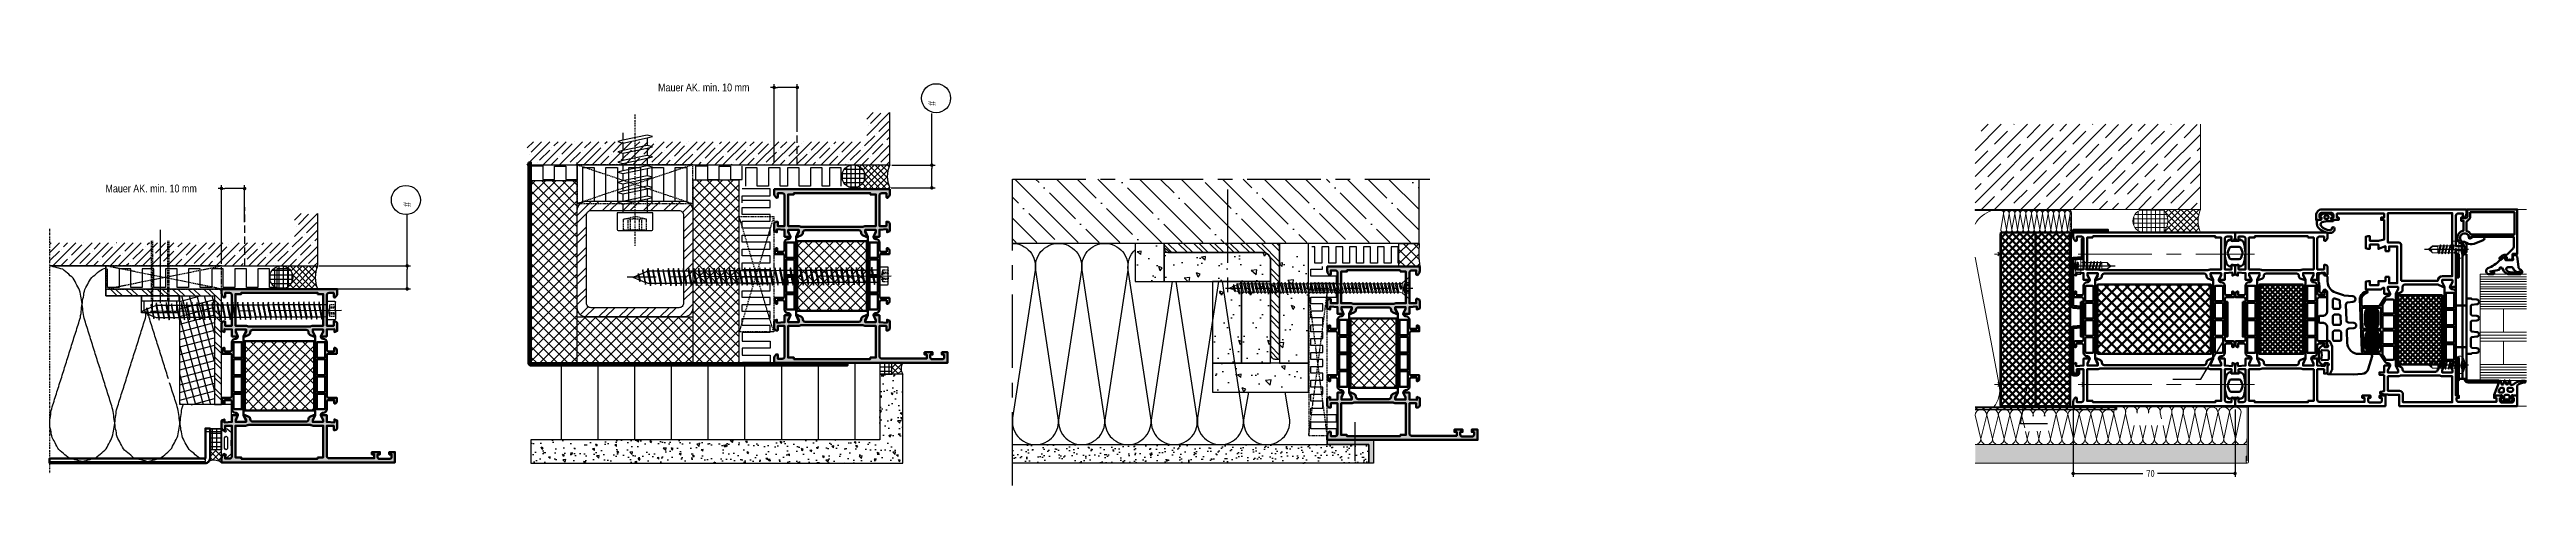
# Model space of a CAD drawing. Header units: millimetres. Extents: x -1598 to 10110, y -2803 to 662.
# Drawn here: x 1598 to 2669, y -764 to -575 of the extents above; entities that cross this region are included whole.
import ezdxf
from ezdxf.xclip import XClip

# ---------------------------------------------------------------- set-up
doc = ezdxf.new("R2010")
doc.units = ezdxf.units.MM
doc.header["$XCLIPFRAME"] = 0
doc.header["$PDMODE"] = 3
doc.header["$PDSIZE"] = -2
for name, pattern in [('ACDINTGL', [3, 2, -1]), ('AUSGEZOGEN', [0]), ('CENTER', [50.8, 31.75, -6.35, 6.35, -6.35]), ('DASHDOT2', [12.7, 6.35, -3.175, 0, -3.175]), ('FOLIE', [8, 4, -4]), ('STRICHPUNKT', [1, 0.5, -0.25, 0, -0.25]), ('VERDECKT', [0.75, 0.5, -0.25]), ('VERDECKT2', [4.7625, 3.175, -1.5875])]:
    doc.linetypes.add(name, pattern=pattern)
for name, color, linetype in [('00TXT', 7, 'AUSGEZOGEN'), ('Cent4', 10, 'DASHDOT2'), ('CENT_12', 40, 'CENTER'), ('CENT_18', 3, 'CENTER'), ('CENT_25', 3, 'CENTER'), ('CHide4', 10, 'ACDINTGL'), ('CONST18', 3, 'Continuous'), ('CONST25', 3, 'Continuous'), ('CONST35', 3, 'Continuous'), ('HIDE_18', 3, 'VERDECKT'), ('HIDE_25', 3, 'VERDECKT')]:
    doc.layers.add(name, color=color, linetype=linetype)
for name, color, linetype, lineweight in [('Achsen', 3, 'STRICHPUNKT', 25), ('Alu', 50, 'Continuous', 50), ('AM_5', 3, 'Continuous', 25), ('AM_C', 50, 'Continuous', 50), ('AM_S', 80, 'Continuous', 50), ('AM_SP', 3, 'Continuous', 50), ('Cent3', 70, 'CENTER', 18), ('Cont1', 7, 'Continuous', 35), ('CONT2', 2, 'Continuous', 0), ('Cont3', 70, 'Continuous', 18), ('Cont4', 10, 'Continuous', 13), ('Docu-AM_8', 1, 'Continuous', 25), ('Folie', 10, 'Continuous', 50), ('Schraffur', 12, 'Continuous', 25), ('Verdeckte', 12, 'VERDECKT2', 25)]:
    doc.layers.add(name, color=color, linetype=linetype, lineweight=lineweight)
doc.layers.add('Defline', color=253, linetype='Continuous', plot=False)
doc.styles.add('BEMSTIL', font='8SIMPLEX.SHX', dxfattribs={"width": 0.85})
doc.styles.add('HBS_DIMTEXTSTYLE', font='isocp.shx')
doc.dimstyles.new('Dok-1zu2-PUNKT$0', dxfattribs={"dimscale": 0.5, "dimtxt": 3.4, "dimasz": 1.5, "dimexe": 1.5, "dimexo": 0.6, "dimgap": 1.5, "dimtad": 0, "dimlfac": 2, "dimdsep": 46, "dimtxsty": 'BEMSTIL', "dimblk": 'PUNKT', "dimblk1": 'PUNKT', "dimblk2": 'PUNKT', "dimcen": 0, "dimclrd": 3, "dimclre": 3, "dimclrt": 3, "dimadec": 0, "dimazin": 0, "dimtfac": 0.7, "dimtofl": 0, "dimtmove": 0, "dimatfit": 3, "dimfxl": 1, "dimtolj": 1, "dimarcsym": 0})
doc.dimstyles.new('Konstruktionsschnitt 1-1$0', dxfattribs={"dimscale": 0, "dimtxt": 3, "dimasz": 1.5, "dimexe": 1.5, "dimexo": 1.5, "dimgap": 1.5, "dimtad": 0, "dimdsep": 46, "dimtxsty": 'HBS_DIMTEXTSTYLE', "dimblk": 'PUNKT', "dimcen": 0, "dimclrd": 3, "dimclre": 3, "dimclrt": 2, "dimadec": 1, "dimazin": 2, "dimtfac": 0.7, "dimtofl": 0, "dimtmove": 0, "dimatfit": 3, "dimfxl": 1, "dimtolj": 1, "dimtzin": 0, "dimarcsym": 0})
pattern_1 = [(140, (1900.165, -944.669), (1.5939, 18.21847), [1.905, -20.955]), (85, (1900.165, -944.669), (-19.1057, -3.5243), [1.524, -16.764]), (190.451, (1900.298, -943.15), (-17.5117, 14.69425), [1.619, -17.809]), (136.184, (1895.085, -944.67), (4.2042, 27.1079), [2.8575, -31.4325]), (186.636, (1895.435, -942.41), (-24.7426, 23.7404), [2.4285, -26.7135]), (81.184, (1895.085, -944.67), (-24.7425, 23.7405), [2.286, -25.146]), (111, (1896.355, -942.129), (10.22655, 15.1615), [1.905, -20.955]), (56, (1896.355, -942.129), (-18.4188, 6.1802), [1.524, -16.764]), (161.4514, (1897.207, -940.865), (-8.1923, 21.34165), [1.619, -17.809]), (127.5, (1900.165, -944.669), (-8.4555, 0.30886), [0, -16.5608, 0, -17.018, 0, -16.8275]), (97.5, (1900.165, -944.669), (-10.01806, 6.68197), [0, -9.7028, 0, -16.1798, 0, -6.4135]), (57.5, (1900.165, -950.333), (0.57287, 13.55906), [0, -6.35, 0, -19.812, 0, -26.289]), (47.5, (1900.165, -952.873), (-2.54265, 14.8129), [0, -8.255, 0, -13.1572, 0, -18.669])]
pattern_2 = [(225, (1952.4866, -447.8698), (1.347038, -1.347038), []), (315, (1952.4866, -447.8698), (1.347038, 1.347038), [])]
pattern_3 = [(270, (1952.4866, -447.8698), (1.905, -6e-16), []), (360, (1952.4866, -447.8698), (6e-16, 1.905), [])]
pattern_4 = [(45, (2390.8153, -394.9097), (-2.245064, 2.245064), []), (135, (2390.8153, -394.9097), (-2.245064, -2.245064), [])]
pattern_5 = [(225, (2199.8863, -404.1475), (1.347038, -1.347038), []), (315, (2199.8863, -404.1475), (1.347038, 1.347038), [])]
pattern_6 = [(270, (2199.8863, -404.1475), (1.905, -6e-16), []), (360, (2199.8863, -404.1475), (6e-16, 1.905), [])]
pattern_7 = [(45, (2410.737, -593.6225), (-1.347038, 1.347038), []), (45, (2411.635, -593.6225), (-1.347038, 1.347038), [])]

msp = doc.modelspace()

# ---------------------------------------------------------------- blocks, each defined once
blk = doc.blocks.new('*U67', base_point=(44.01, 66.12))
at = {"layer": 'CONST25'}
for points in [[(44.01, 110.62, -0.463455), (48.94, 104.8), (44.07, 72.94, 0.463455), (49.01, 67.12)], [(49.01, 67.12, 0.463455), (53.94, 72.94), (49.07, 104.8, -0.463455), (54.01, 110.62, -0.463455)], [(54.01, 110.62, -0.463455), (58.94, 104.8), (54.07, 72.94, 0.463455), (59.01, 67.12)], [(59.01, 67.12, 0.463455), (63.94, 72.94), (59.07, 104.8, -0.463455), (64.01, 110.62, -0.463455)], [(64.01, 110.62, -0.463455), (68.94, 104.8), (64.07, 72.94, 0.463455), (69.01, 67.12)], [(69.01, 67.12, 0.463455), (73.94, 72.94), (69.07, 104.8, -0.247597), (70.54, 109.23, -0.463455)], [(76.79, 109.77, -0.084208), (78.01, 108.62)], [(78.58, 102.37), (74.07, 72.94, 0.463455), (79.01, 67.12)], [(79.01, 67.12, 0.463455), (83.94, 72.94), (79.43, 102.37, -0.247597)], [(88.58, 102.37), (84.07, 72.94, 0.463455), (89.01, 67.12)], [(89.01, 67.12, 0.463455), (93.94, 72.94), (89.43, 102.37, -0.247597)], [(95.04, 78.47), (94.07, 72.94, 0.463455), (99.01, 67.12)], [(99.01, 67.12, 0.463455), (103.94, 72.94), (102.97, 78.47, -0.247597)]]:
    blk.add_lwpolyline(points, format="xyb", dxfattribs=at)
blk = doc.blocks.new('B-4090112_docu_wos')
at = {"layer": 'Docu-AM_8'}
h = blk.add_hatch(dxfattribs=at)
h.set_pattern_fill('ANSI37', color=256, style=0)
h.paths.add_polyline_path([(30, 0), (30, 20), (0, 20), (0, 0)])
at = {"layer": 'AM_S'}
blk.add_lwpolyline([(30, 0), (0, 0), (0, 20), (30, 20), (30, 0)], close=True, dxfattribs=at)
blk = doc.blocks.new('B-1311073_docu_wos')
at = {"layer": 'Docu-AM_8'}
h = blk.add_hatch(color=256, dxfattribs=at)
edge = h.paths.add_edge_path()
edge.add_line((20.5, 29.8), (20.5, 30.5))
edge.add_line((20.5, 30.5), (18.3, 29.5))
edge.add_line((18.3, 29.5), (17.5, 29.5))
edge.add_line((17.5, 29.5), (17.5, 33.9))
edge.add_line((17.5, 33.9), (18.3, 33.9))
edge.add_line((18.3, 33.9), (20.5, 32.9))
edge.add_line((20.5, 32.9), (20.5, 35.5))
edge.add_line((20.5, 35.5), (17.5, 35.5))
edge.add_line((17.5, 35.5), (17.3, 38.8))
edge.add_line((17.3, 38.8), (18.6, 38.8))
edge.add_line((18.6, 38.8), (18.1, 40))
edge.add_line((18.1, 40), (15, 40))
edge.add_arc((15, 39), 1, 90, 180)
edge.add_line((14, 39), (14, 38.5))
edge.add_line((14, 38.5), (15.9, 38.5))
edge.add_line((15.9, 38.5), (15.9, 35.5))
edge.add_line((15.9, 35.5), (2.8, 35.5))
edge.add_arc((2.8, 36.5), 1, 180, 270, ccw=False)
edge.add_line((1.8, 36.5), (1.8, 56))
edge.add_line((1.8, 56), (3.5, 56))
edge.add_line((3.5, 56), (3.5, 55))
edge.add_line((3.5, 55), (4.5, 55))
edge.add_line((4.5, 55), (4.5, 58.5))
edge.add_line((4.5, 58.5), (3.5, 58.5))
edge.add_line((3.5, 58.5), (3.5, 57.5))
edge.add_line((3.5, 57.5), (2.3, 57.5))
edge.add_arc((2.3, 58.3), 0.8, 180, 270, ccw=False)
edge.add_line((1.5, 58.3), (1.5, 62.7))
edge.add_arc((2.3, 62.7), 0.8, 90, 180, ccw=False)
edge.add_line((2.3, 63.5), (3.5, 63.5))
edge.add_line((3.5, 63.5), (3.5, 62.5))
edge.add_line((3.5, 62.5), (4.5, 62.5))
edge.add_line((4.5, 62.5), (4.5, 65))
edge.add_line((4.5, 65), (0, 65))
edge.add_line((0, 65), (0, 0))
edge.add_line((0, 0), (1.9, 0))
edge.add_arc((1.9, 2), 2, 270, 315)
edge.add_line((3.3, 0.6), (3.7, 1))
edge.add_line((3.7, 1), (3.5, 1.5))
edge.add_line((3.5, 1.5), (1.7, 1.5))
edge.add_line((1.7, 1.5), (1.7, 3.5))
edge.add_arc((2.7, 3.5), 1, 90, 180, ccw=False)
edge.add_line((2.7, 4.5), (15.9, 4.5))
edge.add_line((15.9, 4.5), (15.9, 1.5))
edge.add_line((15.9, 1.5), (14, 1.5))
edge.add_line((14, 1.5), (14, 1))
edge.add_arc((15, 1), 1, 180, 270)
edge.add_line((15, 0), (18.1, 0))
edge.add_line((18.1, 0), (18.6, 1.2))
edge.add_line((18.6, 1.2), (17.3, 1.2))
edge.add_line((17.3, 1.2), (17.5, 4.5))
edge.add_line((17.5, 4.5), (20.5, 4.5))
edge.add_line((20.5, 4.5), (20.5, 7.1))
edge.add_line((20.5, 7.1), (18.3, 6.1))
edge.add_line((18.3, 6.1), (17.5, 6.1))
edge.add_line((17.5, 6.1), (17.5, 10.5))
edge.add_line((17.5, 10.5), (18.3, 10.5))
edge.add_line((18.3, 10.5), (20.5, 9.5))
edge.add_line((20.5, 9.5), (20.5, 10.2))
edge.add_line((20.5, 10.2), (19.8, 11.8))
edge.add_arc((18.9, 11.4), 1, 24.444, 90)
edge.add_line((18.9, 12.4), (18.7, 12.4))
edge.add_arc((18.7, 13.4), 1, 180, 270, ccw=False)
edge.add_line((17.7, 13.4), (17.7, 26.6))
edge.add_arc((18.7, 26.6), 1, 90, 180, ccw=False)
edge.add_line((18.7, 27.6), (18.9, 27.6))
edge.add_arc((18.9, 28.6), 1, 270, 335.556)
edge.add_line((19.8, 28.2), (20.5, 29.8))
edge = h.paths.add_edge_path(flags=16)
edge.add_line((2.2, 31.5), (1.6, 31.5))
edge.add_line((1.6, 31.5), (1.6, 8.5))
edge.add_line((1.6, 8.5), (2.2, 8.5))
edge.add_line((2.2, 8.5), (2.2, 6))
edge.add_line((2.2, 6), (15.9, 6))
edge.add_line((15.9, 6), (15.9, 10.3))
edge.add_arc((17.9, 10.3), 2.05, 154.3744, 180, ccw=False)
edge.add_arc((15.2, 11.7), 1, 334.3744, 360)
edge.add_line((16.2, 11.7), (16.2, 28.3))
edge.add_arc((15.2, 28.3), 1, 0, 25.6256)
edge.add_arc((17.9, 29.7), 2.05, 180, 205.6256, ccw=False)
edge.add_line((15.9, 29.7), (15.9, 34))
edge.add_line((15.9, 34), (2.2, 34))
edge.add_line((2.2, 34), (2.2, 31.5))
h = blk.add_hatch(color=256, dxfattribs=at)
edge = h.paths.add_edge_path()
edge.add_line((54.5, 10.2), (55.2, 11.8))
edge.add_arc((56.1, 11.4), 1, 450, 515.556, ccw=False)
edge.add_line((56.1, 12.4), (56.3, 12.4))
edge.add_arc((56.3, 13.4), 1, 270, 360)
edge.add_line((57.3, 13.4), (57.3, 26.6))
edge.add_arc((56.3, 26.6), 1, 360, 450)
edge.add_line((56.3, 27.6), (56.1, 27.6))
edge.add_arc((56.1, 28.6), 1, 204.444, 270, ccw=False)
edge.add_line((55.2, 28.2), (54.5, 29.8))
edge.add_line((54.5, 29.8), (54.5, 30.5))
edge.add_line((54.5, 30.5), (56.7, 29.5))
edge.add_line((56.7, 29.5), (57.5, 29.5))
edge.add_line((57.5, 29.5), (57.5, 33.9))
edge.add_line((57.5, 33.9), (56.7, 33.9))
edge.add_line((56.7, 33.9), (54.5, 32.9))
edge.add_line((54.5, 32.9), (54.5, 35.5))
edge.add_line((54.5, 35.5), (57.5, 35.5))
edge.add_line((57.5, 35.5), (57.7, 38.8))
edge.add_line((57.7, 38.8), (56.4, 38.8))
edge.add_line((56.4, 38.8), (56.9, 40))
edge.add_line((56.9, 40), (60, 40))
edge.add_arc((60, 39), 1, 360, 450, ccw=False)
edge.add_line((61, 39), (61, 38.5))
edge.add_line((61, 38.5), (59.1, 38.5))
edge.add_line((59.1, 38.5), (59.1, 35.5))
edge.add_line((59.1, 35.5), (72.3, 35.5))
edge.add_arc((72.3, 36.5), 1, 270, 360)
edge.add_line((73.3, 36.5), (73.3, 38.5))
edge.add_line((73.3, 38.5), (71.5, 38.5))
edge.add_line((71.5, 38.5), (71.3, 39))
edge.add_line((71.3, 39), (71.7, 39.4))
edge.add_arc((73.1, 38), 2, 450, 495, ccw=False)
edge.add_line((73.1, 40), (75, 40))
edge.add_line((75, 40), (75, 0))
edge.add_line((75, 0), (73.1, 0))
edge.add_arc((73.1, 2), 2, 225, 270, ccw=False)
edge.add_line((71.7, 0.6), (71.3, 1))
edge.add_line((71.3, 1), (71.5, 1.5))
edge.add_line((71.5, 1.5), (73.3, 1.5))
edge.add_line((73.3, 1.5), (73.3, 3.5))
edge.add_arc((72.3, 3.5), 1, 360, 450)
edge.add_line((72.3, 4.5), (59.1, 4.5))
edge.add_line((59.1, 4.5), (59.1, 1.5))
edge.add_line((59.1, 1.5), (61, 1.5))
edge.add_line((61, 1.5), (61, 1))
edge.add_arc((60, 1), 1, 270, 360, ccw=False)
edge.add_line((60, 0), (56.9, 0))
edge.add_line((56.9, 0), (56.4, 1.2))
edge.add_line((56.4, 1.2), (57.7, 1.2))
edge.add_line((57.7, 1.2), (57.5, 4.5))
edge.add_line((57.5, 4.5), (54.5, 4.5))
edge.add_line((54.5, 4.5), (54.5, 7.1))
edge.add_line((54.5, 7.1), (56.7, 6.1))
edge.add_line((56.7, 6.1), (57.5, 6.1))
edge.add_line((57.5, 6.1), (57.5, 10.5))
edge.add_line((57.5, 10.5), (56.7, 10.5))
edge.add_line((56.7, 10.5), (54.5, 9.5))
edge.add_line((54.5, 9.5), (54.5, 10.2))
edge = h.paths.add_edge_path(flags=0)
edge.add_line((72.8, 31.5), (73.4, 31.5))
edge.add_line((73.4, 31.5), (73.4, 8.5))
edge.add_line((73.4, 8.5), (72.8, 8.5))
edge.add_line((72.8, 8.5), (72.8, 6))
edge.add_line((72.8, 6), (59.1, 6))
edge.add_line((59.1, 6), (59.1, 10.3))
edge.add_arc((57, 10.3), 2.05, 360, 385.6256)
edge.add_arc((59.8, 11.7), 1, 180, 205.6256, ccw=False)
edge.add_line((58.8, 11.7), (58.8, 28.3))
edge.add_arc((59.8, 28.3), 1, 514.3744, 540, ccw=False)
edge.add_arc((57, 29.6), 2.05, 334.3744, 360)
edge.add_line((59.1, 29.7), (59.1, 34))
edge.add_line((59.1, 34), (72.8, 34))
edge.add_line((72.8, 34), (72.8, 31.5))
at = {"layer": 'AM_S'}
for points in [[(20.5, 29.8), (20.5, 30.5), (18.3, 29.5), (17.5, 29.5), (17.5, 33.9), (18.3, 33.9), (20.5, 32.9), (20.5, 35.5), (17.5, 35.5), (17.3, 38.8), (18.6, 38.8), (18.1, 40), (15, 40, 0.414214), (14, 39), (14, 38.5), (15.9, 38.5), (15.9, 35.5), (2.8, 35.5, -0.414214), (1.8, 36.5), (1.8, 56), (3.5, 56), (3.5, 55), (4.5, 55), (4.5, 58.5), (3.5, 58.5), (3.5, 57.5), (2.3, 57.5, -0.414214), (1.5, 58.3), (1.5, 62.7, -0.414214), (2.3, 63.5), (3.5, 63.5), (3.5, 62.5), (4.5, 62.5), (4.5, 65), (0, 65), (0, 0), (1.9, 0, 0.198912), (3.3, 0.6), (3.7, 1), (3.5, 1.5), (1.7, 1.5), (1.7, 3.5, -0.414214), (2.7, 4.5), (15.9, 4.5), (15.9, 1.5), (14, 1.5), (14, 1, 0.414214), (15, 0), (18.1, 0), (18.6, 1.2), (17.3, 1.2), (17.5, 4.5), (20.5, 4.5), (20.5, 7.1), (18.3, 6.1), (17.5, 6.1), (17.5, 10.5), (18.3, 10.5), (20.5, 9.5), (20.5, 10.2), (19.8, 11.8, 0.294108), (18.9, 12.4), (18.7, 12.4, -0.414214), (17.7, 13.4), (17.7, 26.6, -0.414214), (18.7, 27.6), (18.9, 27.6, 0.294108), (19.8, 28.2), (20.5, 29.8)], [(2.2, 31.5), (1.6, 31.5), (1.6, 8.5), (2.2, 8.5), (2.2, 6), (15.9, 6), (15.9, 10.3, -0.112281), (16.1, 11.2, 0.112281), (16.2, 11.7), (16.2, 28.3, 0.112281), (16.1, 28.8, -0.112281), (15.9, 29.7), (15.9, 34), (2.2, 34), (2.2, 31.5)], [(54.5, 10.2), (55.2, 11.8, -0.294108), (56.1, 12.4), (56.3, 12.4, 0.414214), (57.3, 13.4), (57.3, 26.6, 0.414214), (56.3, 27.6), (56.1, 27.6, -0.294108), (55.2, 28.2), (54.5, 29.8), (54.5, 30.5), (56.7, 29.5), (57.5, 29.5), (57.5, 33.9), (56.7, 33.9), (54.5, 32.9), (54.5, 35.5), (57.5, 35.5), (57.7, 38.8), (56.4, 38.8), (56.9, 40), (60, 40, -0.414214), (61, 39), (61, 38.5), (59.1, 38.5), (59.1, 35.5), (72.3, 35.5, 0.414214), (73.3, 36.5), (73.3, 38.5), (71.5, 38.5), (71.3, 39), (71.7, 39.4, -0.198912), (73.1, 40), (75, 40), (75, 0), (73.1, 0, -0.198912), (71.7, 0.6), (71.3, 1), (71.5, 1.5), (73.3, 1.5), (73.3, 3.5, 0.414214), (72.3, 4.5), (59.1, 4.5), (59.1, 1.5), (61, 1.5), (61, 1, -0.414214), (60, 0), (56.9, 0), (56.4, 1.2), (57.7, 1.2), (57.5, 4.5), (54.5, 4.5), (54.5, 7.1), (56.7, 6.1), (57.5, 6.1), (57.5, 10.5), (56.7, 10.5), (54.5, 9.5), (54.5, 10.2)], [(72.8, 31.5), (73.4, 31.5), (73.4, 8.5), (72.8, 8.5), (72.8, 6), (59.1, 6), (59.1, 10.3, 0.112281), (58.9, 11.2, -0.112281), (58.8, 11.7), (58.8, 28.3, -0.112281), (58.9, 28.8, 0.112281), (59.1, 29.7), (59.1, 34), (72.8, 34), (72.8, 31.5)]]:
    blk.add_lwpolyline(points, format="xyb", close=True, dxfattribs=at)
at = {"layer": 'AM_SP'}
for points in [[(54.5, 32.9), (54.5, 32.9), (56.5, 33.9), (57.5, 33.9), (57.5, 29.4), (56.5, 29.4), (54.5, 30.5), (54.5, 30.5), (20.5, 30.5), (20.5, 30.5), (18.5, 29.4), (17.5, 29.4), (17.5, 33.9), (18.5, 33.9), (20.5, 32.9), (20.5, 32.9, 0.414214), (21.5, 33.9), (21.5, 34, -0.414214), (23, 35.5), (26.2, 35.5, 0.414214), (27, 36.3), (27, 38.7), (25.5, 38.7), (25.5, 39, -0.414214), (26.3, 39.8), (28, 39.8), (28, 36.3, 0.414214), (28.8, 35.5), (46.2, 35.5, 0.414214), (47, 36.3), (47, 39.8), (48.7, 39.8, -0.414214), (49.5, 39), (49.5, 38.7), (48, 38.7), (48, 36.3, 0.414214), (48.8, 35.5), (52, 35.5, -0.414214), (53.5, 34), (53.5, 33.9, 0.414214), (54.5, 32.9)], [(54.5, 7.1), (54.5, 7.1), (56.5, 6.1), (57.5, 6.1), (57.5, 10.6), (56.5, 10.6), (54.5, 9.5), (54.5, 9.5), (20.5, 9.5), (20.5, 9.5), (18.5, 10.6), (17.5, 10.6), (17.5, 6.1), (18.5, 6.1), (20.5, 7.1), (20.5, 7.1, -0.414214), (21.5, 6.1), (21.5, 6, 0.414214), (23, 4.5), (26.2, 4.5, -0.414214), (27, 3.7), (27, 1.3), (25.5, 1.3), (25.5, 1, 0.414214), (26.3, 0.2), (28, 0.2), (28, 3.7, -0.414214), (28.8, 4.5), (46.2, 4.5, -0.414214), (47, 3.7), (47, 0.2), (48.7, 0.2, 0.414214), (49.5, 1), (49.5, 1.3), (48, 1.3), (48, 3.7, -0.414214), (48.8, 4.5), (52, 4.5, 0.414214), (53.5, 6), (53.5, 6.1, -0.414214), (54.5, 7.1)]]:
    blk.add_lwpolyline(points, format="xyb", close=True, dxfattribs=at)
for points in [[(23, 34.8), (29.7, 34.8), (29.7, 31.2), (23, 31.2), (23, 34.8)], [(30.4, 34.8), (37.1, 34.8), (37.1, 31.2), (30.4, 31.2), (30.4, 34.8)], [(44.6, 31.2), (37.8, 31.2), (37.8, 34.8), (44.6, 34.8), (44.6, 31.2)], [(45.3, 34.8), (52, 34.8), (52, 31.2), (45.3, 31.2), (45.3, 34.8)], [(23, 5.2), (29.7, 5.2), (29.7, 8.8), (23, 8.8), (23, 5.2)], [(30.4, 5.2), (37.1, 5.2), (37.1, 8.8), (30.4, 8.8), (30.4, 5.2)], [(44.6, 8.8), (37.8, 8.8), (37.8, 5.2), (44.6, 5.2), (44.6, 8.8)], [(45.3, 5.2), (52, 5.2), (52, 8.8), (45.3, 8.8), (45.3, 5.2)]]:
    blk.add_lwpolyline(points, close=True, dxfattribs=at)
blk = doc.blocks.new('ws4070165')
at = {"layer": 'Cent4'}
blk.add_line((0, -79.5), (0, 1.5), dxfattribs=at)
at = {"layer": 'CHide4'}
for points in [[(-2.2, 0), (-2.2, -1.9)], [(-2.2, -1.9), (0, -2.5)], [(-1.5, -0.1), (-1.5, -2)], [(-1, 0), (-1, -1.9)], [(2.2, -1.9), (0, -2.5)], [(1, 0), (1, -1.9)], [(1.5, -0.1), (1.5, -2)], [(2.2, 0), (2.2, -1.9)]]:
    blk.add_lwpolyline(points, dxfattribs=at)
for centre, radius, start, end in [((-1.6, 3.3), 3.38, 259.3357, 280.6643), ((-1.6, 1.4), 3.38, 259.3357, 280.6643), ((0, 3.4), 3.5, 253.4149, 286.5851), ((0, 6.2), 8.16, 262.9585, 277.0415), ((1.6, 3.3), 3.38, 259.3357, 280.6643), ((1.6, 1.4), 3.38, 259.3357, 280.6643)]:
    blk.add_arc(centre, radius, start, end, dxfattribs=at)
at = {"layer": 'Cont3'}
for p, q in [((-1.8, -73.3), (-1.8, -73.7)), ((-1.6, -74.1), (-1.8, -73.7)), ((-1, -75.6), (-1.3, -74.7)), ((1.2, -75.2), (1.6, -74)), ((1.8, -72.4), (1.8, -73.3))]:
    blk.add_line(p, q, dxfattribs=at)
blk.add_lwpolyline([(1.8, -4.3, -0.186611), (2.2, -3), (4.8, 0), (-4.8, 0), (-2.2, -3, -0.116452), (-1.8, -3.8)], format="xyb", dxfattribs=at)
for points in [[(0, -3.3), (-1.8, -3.7), (-2.4, -4.1), (-1.8, -4.5), (0, -4), (0.6, -3.6), (0, -3.3)], [(-2.4, -4.1), (0.6, -3.6)], [(-2.4, -5.7), (2.4, -4.9)], [(-2.4, -7.3), (2.4, -6.5)], [(-2.4, -8.9), (2.4, -8.1)], [(-2.4, -10.5), (2.4, -9.7)], [(1.9, -2.8), (-1.9, -2.8)], [(-1.8, -4.5), (-1.8, -5.3)], [(-1.8, -4.5), (-1.8, -5.3)], [(-1.8, -6.1), (-1.8, -6.9)], [(-1.8, -7.7), (-1.8, -8.5)], [(-1.8, -9.3), (-1.8, -10.1)], [(1.8, -4.3), (1.8, -4.5)], [(1.8, -5.2), (1.8, -6.1)], [(1.8, -6.8), (1.8, -7.7)], [(1.8, -8.4), (1.8, -9.3)], [(1.8, -10), (1.8, -10.9)], [(-2.4, -12.1), (2.4, -11.3)], [(-2.4, -13.7), (2.4, -12.9)], [(-2.4, -15.3), (2.4, -14.5)], [(-2.4, -16.9), (2.4, -16.1)], [(-2.4, -18.5), (2.4, -17.7)], [(-2.4, -20.1), (2.4, -19.3)], [(-2.4, -21.7), (2.4, -20.9)], [(-1.8, -10.9), (-1.8, -11.7)], [(-1.8, -12.5), (-1.8, -13.3)], [(-1.8, -14.1), (-1.8, -14.9)], [(-1.8, -15.7), (-1.8, -16.5)], [(-1.8, -17.3), (-1.8, -18.1)], [(-1.8, -18.9), (-1.8, -19.7)], [(-1.8, -20.5), (-1.8, -21.3)], [(1.8, -11.6), (1.8, -12.5)], [(1.8, -13.2), (1.8, -14.1)], [(1.8, -14.8), (1.8, -15.7)], [(1.8, -16.4), (1.8, -17.3)], [(1.8, -18), (1.8, -18.9)], [(1.8, -19.6), (1.8, -20.5)], [(1.8, -21.2), (1.8, -22.1)], [(-2.4, -23.3), (2.4, -22.5)], [(-2.4, -24.9), (2.4, -24.1)], [(-2.4, -26.5), (2.4, -25.7)], [(-2.4, -28.1), (2.4, -27.3)], [(-2.4, -29.7), (2.4, -28.9)], [(-2.4, -31.3), (2.4, -30.5)], [(-2.4, -32.9), (2.4, -32.1)], [(-1.8, -22.1), (-1.8, -22.9)], [(-1.8, -23.7), (-1.8, -24.5)], [(-1.8, -25.3), (-1.8, -26.1)], [(-1.8, -26.9), (-1.8, -27.7)], [(-1.8, -28.5), (-1.8, -29.3)], [(-1.8, -30.1), (-1.8, -30.9)], [(-1.8, -31.7), (-1.8, -32.5)], [(1.8, -22.8), (1.8, -23.7)], [(1.8, -24.4), (1.8, -25.3)], [(1.8, -26), (1.8, -26.9)], [(1.8, -27.6), (1.8, -28.5)], [(1.8, -29.2), (1.8, -30.1)], [(1.8, -30.8), (1.8, -31.7)], [(-2.4, -34.5), (2.4, -33.7)], [(-2.4, -36.1), (2.4, -35.3)], [(-2.4, -37.7), (2.4, -36.9)], [(-2.4, -39.3), (2.4, -38.5)], [(-2.4, -40.9), (2.4, -40.1)], [(-2.4, -42.5), (2.4, -41.7)], [(-1.8, -33.3), (-1.8, -34.1)], [(-1.8, -34.9), (-1.8, -35.7)], [(-1.8, -36.5), (-1.8, -37.3)], [(-1.8, -38.1), (-1.8, -38.9)], [(-1.8, -39.7), (-1.8, -40.5)], [(-1.8, -41.3), (-1.8, -42.1)], [(1.8, -32.4), (1.8, -33.3)], [(1.8, -34), (1.8, -34.9)], [(1.8, -35.6), (1.8, -36.5)], [(1.8, -37.2), (1.8, -38.1)], [(1.8, -38.8), (1.8, -39.7)], [(1.8, -40.4), (1.8, -41.3)], [(1.8, -42), (1.8, -42.9)], [(-2.4, -44.1), (2.4, -43.3)], [(-2.4, -45.7), (2.4, -44.9)], [(-2.4, -47.3), (2.4, -46.5)], [(-2.4, -48.9), (2.4, -48.1)], [(-2.4, -50.5), (2.4, -49.7)], [(-2.4, -52.1), (2.4, -51.3)], [(-2.4, -53.7), (2.4, -52.9)], [(-1.8, -42.9), (-1.8, -43.7)], [(-1.8, -44.5), (-1.8, -45.3)], [(-1.8, -46.1), (-1.8, -46.9)], [(-1.8, -47.7), (-1.8, -48.5)], [(-1.8, -49.3), (-1.8, -50.1)], [(-1.8, -50.9), (-1.8, -51.7)], [(-1.8, -52.5), (-1.8, -53.3)], [(1.8, -43.6), (1.8, -44.5)], [(1.8, -45.2), (1.8, -46.1)], [(1.8, -46.8), (1.8, -47.7)], [(1.8, -48.4), (1.8, -49.3)], [(1.8, -50), (1.8, -50.9)], [(1.8, -51.6), (1.8, -52.5)], [(1.8, -53.2), (1.8, -54.1)], [(-2.4, -55.3), (2.4, -54.5)], [(-2.4, -56.9), (2.4, -56.1)], [(-2.4, -58.5), (2.4, -57.7)], [(-2.4, -60.1), (2.4, -59.3)], [(-2.4, -61.7), (2.4, -60.9)], [(-2.4, -63.3), (2.4, -62.5)], [(-2.4, -64.9), (2.4, -64.1)], [(-1.8, -54.1), (-1.8, -54.9)], [(-1.8, -55.7), (-1.8, -56.5)], [(-1.8, -57.3), (-1.8, -58.1)], [(-1.8, -58.9), (-1.8, -59.7)], [(-1.8, -60.5), (-1.8, -61.3)], [(-1.8, -62.1), (-1.8, -62.9)], [(-1.8, -63.7), (-1.8, -64.5)], [(1.8, -54.8), (1.8, -55.7)], [(1.8, -56.4), (1.8, -57.3)], [(1.8, -58), (1.8, -58.9)], [(1.8, -59.6), (1.8, -60.5)], [(1.8, -61.2), (1.8, -62.1)], [(1.8, -62.8), (1.8, -63.7)], [(-2.4, -66.5), (2.4, -65.7)], [(-2.4, -68.1), (2.4, -67.3)], [(-2.4, -69.7), (2.4, -68.9)], [(-2.4, -71.3), (2.4, -70.5)], [(-2.4, -72.9), (2.4, -72.1)], [(-2.1, -74.5), (2.4, -73.7)], [(-1.8, -65.3), (-1.8, -66.1)], [(-1.8, -66.9), (-1.8, -67.7)], [(-1.8, -68.5), (-1.8, -69.3)], [(-1.8, -70.1), (-1.8, -70.9)], [(-1.8, -71.7), (-1.8, -72.5)], [(1.8, -64.4), (1.8, -65.3)], [(1.8, -66), (1.8, -66.9)], [(1.8, -67.6), (1.8, -68.5)], [(1.8, -69.2), (1.8, -70.1)], [(1.8, -70.8), (1.8, -71.7)], [(-1.5, -76), (1.7, -75.4)], [(0.9, -75.8), (0, -78), (-0.7, -76.2)]]:
    blk.add_lwpolyline(points, dxfattribs=at)
for points in [[(1.8, -5.2), (2.4, -4.9), (1.8, -4.5), (-1.8, -5.3), (-2.4, -5.7), (-1.8, -6.1)], [(1.8, -6.8), (2.4, -6.5), (1.8, -6.1), (-1.8, -6.9), (-2.4, -7.3), (-1.8, -7.7)], [(1.8, -8.4), (2.4, -8.1), (1.8, -7.7), (-1.8, -8.5), (-2.4, -8.9), (-1.8, -9.3)], [(1.8, -10), (2.4, -9.7), (1.8, -9.3), (-1.8, -10.1), (-2.4, -10.5), (-1.8, -10.9)], [(1.8, -11.6), (2.4, -11.3), (1.8, -10.9), (-1.8, -11.7), (-2.4, -12.1), (-1.8, -12.5)], [(1.8, -13.2), (2.4, -12.9), (1.8, -12.5), (-1.8, -13.3), (-2.4, -13.7), (-1.8, -14.1)], [(1.8, -14.8), (2.4, -14.5), (1.8, -14.1), (-1.8, -14.9), (-2.4, -15.3), (-1.8, -15.7)], [(1.8, -16.4), (2.4, -16.1), (1.8, -15.7), (-1.8, -16.5), (-2.4, -16.9), (-1.8, -17.3)], [(1.8, -18), (2.4, -17.7), (1.8, -17.3), (-1.8, -18.1), (-2.4, -18.5), (-1.8, -18.9)], [(1.8, -19.6), (2.4, -19.3), (1.8, -18.9), (-1.8, -19.7), (-2.4, -20.1), (-1.8, -20.5)], [(1.8, -21.2), (2.4, -20.9), (1.8, -20.5), (-1.8, -21.3), (-2.4, -21.7), (-1.8, -22.1)], [(1.8, -22.8), (2.4, -22.5), (1.8, -22.1), (-1.8, -22.9), (-2.4, -23.3), (-1.8, -23.7)], [(1.8, -24.4), (2.4, -24.1), (1.8, -23.7), (-1.8, -24.5), (-2.4, -24.9), (-1.8, -25.3)], [(1.8, -26), (2.4, -25.7), (1.8, -25.3), (-1.8, -26.1), (-2.4, -26.5), (-1.8, -26.9)], [(1.8, -27.6), (2.4, -27.3), (1.8, -26.9), (-1.8, -27.7), (-2.4, -28.1), (-1.8, -28.5)], [(1.8, -29.2), (2.4, -28.9), (1.8, -28.5), (-1.8, -29.3), (-2.4, -29.7), (-1.8, -30.1)], [(1.8, -30.8), (2.4, -30.5), (1.8, -30.1), (-1.8, -30.9), (-2.4, -31.3), (-1.8, -31.7)], [(1.8, -32.4), (2.4, -32.1), (1.8, -31.7), (-1.8, -32.5), (-2.4, -32.9), (-1.8, -33.3)], [(1.8, -34), (2.4, -33.7), (1.8, -33.3), (-1.8, -34.1), (-2.4, -34.5), (-1.8, -34.9)], [(1.8, -35.6), (2.4, -35.3), (1.8, -34.9), (-1.8, -35.7), (-2.4, -36.1), (-1.8, -36.5)], [(1.8, -37.2), (2.4, -36.9), (1.8, -36.5), (-1.8, -37.3), (-2.4, -37.7), (-1.8, -38.1)], [(1.8, -38.8), (2.4, -38.5), (1.8, -38.1), (-1.8, -38.9), (-2.4, -39.3), (-1.8, -39.7)], [(1.8, -40.4), (2.4, -40.1), (1.8, -39.7), (-1.8, -40.5), (-2.4, -40.9), (-1.8, -41.3)], [(1.8, -42), (2.4, -41.7), (1.8, -41.3), (-1.8, -42.1), (-2.4, -42.5), (-1.8, -42.9)], [(1.8, -43.6), (2.4, -43.3), (1.8, -42.9), (-1.8, -43.7), (-2.4, -44.1), (-1.8, -44.5)], [(1.8, -45.2), (2.4, -44.9), (1.8, -44.5), (-1.8, -45.3), (-2.4, -45.7), (-1.8, -46.1)], [(1.8, -46.8), (2.4, -46.5), (1.8, -46.1), (-1.8, -46.9), (-2.4, -47.3), (-1.8, -47.7)], [(1.8, -48.4), (2.4, -48.1), (1.8, -47.7), (-1.8, -48.5), (-2.4, -48.9), (-1.8, -49.3)], [(1.8, -50), (2.4, -49.7), (1.8, -49.3), (-1.8, -50.1), (-2.4, -50.5), (-1.8, -50.9)], [(1.8, -51.6), (2.4, -51.3), (1.8, -50.9), (-1.8, -51.7), (-2.4, -52.1), (-1.8, -52.5)], [(1.8, -53.2), (2.4, -52.9), (1.8, -52.5), (-1.8, -53.3), (-2.4, -53.7), (-1.8, -54.1)], [(1.8, -54.8), (2.4, -54.5), (1.8, -54.1), (-1.8, -54.9), (-2.4, -55.3), (-1.8, -55.7)], [(1.8, -56.4), (2.4, -56.1), (1.8, -55.7), (-1.8, -56.5), (-2.4, -56.9), (-1.8, -57.3)], [(1.8, -58), (2.4, -57.7), (1.8, -57.3), (-1.8, -58.1), (-2.4, -58.5), (-1.8, -58.9)], [(1.8, -59.6), (2.4, -59.3), (1.8, -58.9), (-1.8, -59.7), (-2.4, -60.1), (-1.8, -60.5)], [(1.8, -61.2), (2.4, -60.9), (1.8, -60.5), (-1.8, -61.3), (-2.4, -61.7), (-1.8, -62.1)], [(1.8, -62.8), (2.4, -62.5), (1.8, -62.1), (-1.8, -62.9), (-2.4, -63.3), (-1.8, -63.7)], [(1.8, -64.4), (2.4, -64.1), (1.8, -63.7), (-1.8, -64.5), (-2.4, -64.9), (-1.8, -65.3)], [(1.8, -66), (2.4, -65.7), (1.8, -65.3), (-1.8, -66.1), (-2.4, -66.5), (-1.8, -66.9)], [(1.8, -67.6), (2.4, -67.3), (1.8, -66.9), (-1.8, -67.7), (-2.4, -68.1), (-1.8, -68.5)], [(1.8, -69.2), (2.4, -68.9), (1.8, -68.5), (-1.8, -69.3), (-2.4, -69.7), (-1.8, -70.1)], [(1.8, -70.8), (2.4, -70.5), (1.8, -70.1), (-1.8, -70.9), (-2.4, -71.3), (-1.8, -71.7)], [(1.8, -72.4), (2.4, -72.1), (1.8, -71.7), (-1.8, -72.5), (-2.4, -72.9), (-1.8, -73.3)], [(1.6, -74), (2.4, -73.7), (1.8, -73.3), (-1.6, -74.1), (-2.1, -74.5), (-1.3, -74.7)], [(1.2, -75.2), (1.7, -75.4), (0.9, -75.8), (-0.7, -76.2), (-1.5, -76), (-1, -75.6)]]:
    blk.add_lwpolyline(points, close=True, dxfattribs=at)
blk = doc.blocks.new('PUNKT')
at = {"color": 0, "linetype": 'Continuous'}
blk.add_line((-0.5, 0), (-1, 0), dxfattribs=at)
at = {"color": 0, "linetype": 'Continuous', "const_width": 0.5}
blk.add_lwpolyline([(-0.25, 0, 1), (0.25, 0, 1)], format="xyb", close=True, dxfattribs=at)
blk = doc.blocks.new('*D92')
at = {"layer": 'AM_5', "color": 3, "lineweight": -2, "transparency": 16777216}
for p, q in [((1752.6, -668.8), (1752.6, -646.7)), ((1714.5, -668.8), (1754.1, -668.8)), ((1752.6, -677.3), (1752.6, -670.3)), ((1714.5, -678.8), (1754.1, -678.8))]:
    blk.add_line(p, q, dxfattribs=at)
at = {"layer": 'Defpoints', "color": 0, "transparency": 16777216}
for p in [(1713.9, -668.8), (1752.6, -668.8), (1713.9, -678.8)]:
    blk.add_point(p, dxfattribs=at)
at = {"layer": 'AM_5', "color": 3, "lineweight": -2, "transparency": 16777216, "xscale": 1.5, "yscale": 1.5, "zscale": 1.5}
for p, rotation in [((1752.6, -668.8), 90), ((1752.6, -678.8), 270)]:
    blk.add_blockref('PUNKT', p, dxfattribs=dict(at, rotation=rotation))
at = {"layer": 'AM_5', "color": 3, "transparency": 16777216, "insert": (1752.6, -642.8), "char_height": 3.4, "attachment_point": 5, "rotation": 90, "style": 'BEMSTIL'}
blk.add_mtext('\\A1; #', dxfattribs=at)
blk = doc.blocks.new('*X77')
at = {"color": 0}
for p, q in [((20.3, 232.43), (25.3, 237.43)), ((20.3, 235.97), (21.63, 237.3)), ((20.33, 234.23), (22.54, 236.44)), ((22.98, 236.88), (22.98, 236.88)), ((20.3, 228.9), (25.3, 233.9)), ((20.3, 230.66), (21.21, 231.58)), ((20.3, 225.36), (25.3, 230.36)), ((21.66, 232.02), (21.66, 232.02)), ((22.1, 232.46), (24.31, 234.67)), ((23.86, 230.69), (25.3, 232.13)), ((24.75, 235.11), (24.75, 235.11)), ((20.3, 221.83), (25.3, 226.83)), ((20.33, 227.16), (20.33, 227.16)), ((20.77, 227.6), (22.98, 229.81)), ((21.66, 221.41), (25.3, 225.06)), ((22.1, 225.39), (22.1, 225.39)), ((22.54, 225.83), (24.75, 228.04)), ((23.42, 230.25), (23.42, 230.25)), ((20.3, 223.59), (21.66, 224.95)), ((20.3, 218.29), (25.3, 223.29)), ((20.3, 221.83), (20.37, 221.9)), ((20.3, 220.06), (20.77, 220.53)), ((20.3, 214.75), (25.3, 219.75)), ((21.21, 220.97), (21.21, 220.97)), ((23.42, 219.65), (25.3, 221.52)), ((20.3, 211.22), (25.3, 216.22)), ((20.33, 216.55), (22.54, 218.76)), ((21.66, 214.34), (21.66, 214.34)), ((22.1, 214.78), (24.31, 216.99)), ((22.98, 219.2), (22.98, 219.2)), ((23.86, 213.02), (25.3, 214.45)), ((24.75, 217.44), (24.75, 217.44)), ((25.19, 217.88), (25.3, 217.99)), ((20.3, 212.99), (21.21, 213.9)), ((20.3, 207.68), (25.3, 212.68)), ((20.3, 204.15), (25.3, 209.15)), ((20.33, 209.48), (20.33, 209.48)), ((20.77, 209.92), (22.98, 212.13)), ((22.54, 208.15), (24.75, 210.36)), ((23.42, 212.57), (23.42, 212.57)), ((25.19, 210.81), (25.19, 210.81)), ((20.3, 205.92), (21.66, 207.27)), ((20.3, 200.61), (25.3, 205.61)), ((21.21, 203.29), (23.42, 205.5)), ((22.1, 207.71), (22.1, 207.71)), ((22.98, 201.53), (25.19, 203.74)), ((23.86, 205.94), (23.86, 205.94)), ((24.31, 206.39), (25.3, 207.38)), ((20.3, 202.38), (20.33, 202.41)), ((20.3, 197.08), (25.3, 202.08)), ((20.3, 198.84), (22.1, 200.64)), ((20.3, 193.54), (25.3, 198.54)), ((20.77, 202.85), (20.77, 202.85)), ((21.66, 196.66), (23.86, 198.87)), ((22.54, 201.08), (22.54, 201.08)), ((24.31, 199.32), (24.31, 199.32)), ((24.75, 199.76), (25.3, 200.31)), ((20.3, 195.31), (20.77, 195.78)), ((20.3, 190.01), (25.3, 195.01)), ((20.33, 191.8), (22.54, 194.01)), ((21.21, 196.22), (21.21, 196.22)), ((22.98, 194.45), (22.98, 194.45)), ((23.42, 194.9), (25.3, 196.77)), ((25.19, 193.13), (25.3, 193.24)), ((20.3, 186.47), (25.3, 191.47)), ((20.3, 188.24), (21.21, 189.15)), ((20.3, 182.93), (25.3, 187.93)), ((21.66, 189.59), (21.66, 189.59)), ((22.1, 190.03), (24.31, 192.24)), ((23.42, 187.83), (23.42, 187.83)), ((23.86, 188.27), (25.3, 189.7)), ((24.75, 192.69), (24.75, 192.69)), ((20.3, 179.4), (25.3, 184.4)), ((20.3, 181.17), (21.66, 182.52)), ((20.33, 184.73), (20.33, 184.73)), ((20.77, 185.17), (22.98, 187.38)), ((22.1, 182.96), (22.1, 182.96)), ((22.54, 183.41), (24.75, 185.62)), ((24.31, 181.64), (25.3, 182.63)), ((25.19, 186.06), (25.19, 186.06)), ((20.3, 175.86), (25.3, 180.86)), ((20.3, 177.63), (20.33, 177.66)), ((20.3, 172.33), (25.3, 177.33)), ((20.77, 178.1), (20.77, 178.1)), ((21.21, 178.54), (23.42, 180.75)), ((22.98, 176.78), (25.19, 178.99)), ((23.86, 181.2), (23.86, 181.2)), ((20.3, 174.1), (22.1, 175.89)), ((20.3, 168.79), (25.3, 173.79)), ((21.21, 171.47), (21.21, 171.47)), ((21.66, 171.92), (23.86, 174.13)), ((22.54, 176.33), (22.54, 176.33)), ((23.42, 170.15), (25.3, 172.02)), ((24.31, 174.57), (24.31, 174.57)), ((24.75, 175.01), (25.3, 175.56)), ((17.48, 158.9), (25.3, 166.72)), ((20.3, 170.56), (20.77, 171.03)), ((20.3, 165.26), (25.3, 170.26)), ((20.33, 167.05), (22.54, 169.26)), ((22.1, 165.29), (24.31, 167.5)), ((22.98, 169.71), (22.98, 169.71)), ((24.75, 167.94), (24.75, 167.94)), ((25.19, 168.38), (25.3, 168.49)), ((14, 162.49), (15.41, 163.9)), ((14, 158.96), (18.94, 163.9)), ((14.14, 160.87), (16.35, 163.08)), ((15.91, 159.1), (18.12, 161.31)), ((16.79, 163.52), (16.79, 163.52)), ((18.56, 161.75), (18.56, 161.75)), ((19, 162.19), (21.21, 164.4)), ((20.77, 160.42), (22.98, 162.63)), ((21.01, 158.9), (25.3, 163.19)), ((21.66, 164.84), (21.66, 164.84)), ((22.78, 158.9), (24.75, 160.87)), ((23.42, 163.08), (23.42, 163.08)), ((23.86, 163.52), (25.3, 164.95)), ((25.19, 161.31), (25.19, 161.31)), ((19.25, 158.9), (19.89, 159.54)), ((20.33, 159.98), (20.33, 159.98)), ((24.55, 158.9), (25.3, 159.65))]:
    blk.add_line(p, q, dxfattribs=at)
blk = doc.blocks.new('wi4010052')
for points in [[(-3.5, 0, -0.586485), (-3.2, -0.5), (-3.9, -1.6, 0.77087), (-3.4, -2), (-3.1, -1.8, -0.842901), (-2.6, -2.4), (-4.1, -4.1, -0.302435), (-5.2, -4.5, 0.152206), (-12.4, -4.5, -0.302435), (-13.5, -4.1), (-15, -2.4, -0.842901), (-14.5, -1.8), (-14.2, -2, 0.77087), (-13.7, -1.6), (-14.4, -0.5, -0.57735), (-14.1, 0), (-3.5, 0)], [(-6.5, -1.3, -1), (-6.5, -2.6), (-11, -2.6, -1), (-11, -1.3), (-6.5, -1.3)]]:
    blk.add_lwpolyline(points, format="xyb", close=True)
blk = doc.blocks.new('*D93')
at = {"layer": 'AM_5', "color": 3, "lineweight": -2, "transparency": 16777216}
for p, q in [((1672.3, -635.4), (1670.8, -635.4)), ((1672.3, -667.9), (1672.3, -633.9)), ((1680.8, -635.4), (1673.8, -635.4)), ((1682.3, -649.9), (1682.3, -633.9))]:
    blk.add_line(p, q, dxfattribs=at)
at = {"layer": 'Defpoints', "color": 0, "transparency": 16777216}
for p in [(1672.3, -635.4), (1682.3, -650.5), (1672.3, -668.5)]:
    blk.add_point(p, dxfattribs=at)
at = {"layer": 'AM_5', "color": 3, "lineweight": -2, "transparency": 16777216, "xscale": 1.5, "yscale": 1.5, "zscale": 1.5, "rotation": 180}
blk.add_blockref('PUNKT', (1672.3, -635.4), dxfattribs=at)
at = {"layer": 'AM_5', "color": 3, "lineweight": -2, "transparency": 16777216, "xscale": 1.5, "yscale": 1.5, "zscale": 1.5}
blk.add_blockref('PUNKT', (1682.3, -635.4), dxfattribs=at)
at = {"layer": 'AM_5', "color": 3, "transparency": 16777216, "insert": (1640.8, -635.4), "char_height": 3.4, "attachment_point": 5, "style": 'BEMSTIL'}
blk.add_mtext('\\A1;  Mauer AK. min. 10 mm', dxfattribs=at)
blk = doc.blocks.new('*X76')
at = {"color": 0}
for p, q in [((380.3, 67.3), (376.3, 71.3)), ((380.3, 61.6), (376.3, 65.6)), ((380.7, 70), (377.3, 73.5)), ((385.7, 70.8), (381.7, 74.8)), ((388.8, 70.8), (384.8, 74.8)), ((394.5, 70.8), (390.5, 74.8)), ((397.6, 70.8), (393.6, 74.8)), ((403.4, 70.8), (399.4, 74.8)), ((406.5, 70.8), (402.5, 74.8)), ((412.2, 70.8), (408.2, 74.8)), ((415.3, 70.8), (411.3, 74.8)), ((421.3, 70.6), (417, 74.8)), ((426.3, 68.7), (420.2, 74.8)), ((426.3, 65.5), (422, 69.8)), ((380.3, 58.5), (376.3, 62.5)), ((380.3, 52.8), (376.3, 56.8)), ((380.3, 49.7), (376.3, 53.7)), ((426.3, 59.8), (422.3, 63.8)), ((426.3, 56.7), (422.3, 60.7)), ((426.3, 51), (422.3, 55)), ((380.3, 44), (376.3, 48)), ((380.3, 40.8), (376.3, 44.8)), ((426.3, 47.9), (422.3, 51.9)), ((426.3, 42.2), (422.3, 46.2)), ((426.3, 39), (422.3, 43)), ((380.3, 35.1), (376.3, 39.1)), ((380.3, 32), (376.3, 36)), ((426.3, 33.3), (422.3, 37.3)), ((426.3, 30.2), (422.3, 34.2)), ((381.8, 24.8), (376.3, 30.3)), ((387.5, 24.8), (383.5, 28.8)), ((390.6, 24.8), (386.6, 28.8)), ((396.3, 24.8), (392.3, 28.8)), ((399.4, 24.8), (395.4, 28.8)), ((405.2, 24.8), (401.2, 28.8)), ((408.3, 24.8), (404.3, 28.8)), ((414, 24.8), (410, 28.8)), ((417.1, 24.8), (413.1, 28.8)), ((422.8, 24.8), (418.8, 28.8)), ((425, 25.8), (421.5, 29.2))]:
    blk.add_line(p, q, dxfattribs=at)
blk = doc.blocks.new('snschluss 8')
at = {"layer": 'CONST25', "xscale": -2, "yscale": 2, "zscale": 2, "rotation": 90}
blk.add_blockref('*X77', (4380.7, 772.1), dxfattribs=at)
blk = doc.blocks.new('*D94')
at = {"layer": 'AM_5', "color": 3, "lineweight": -2, "transparency": 16777216}
for p, q in [((1979.5, -625.3), (1979.5, -603)), ((1962.2, -625.3), (1981, -625.3)), ((1979.5, -633.6), (1979.5, -626.8)), ((1961.9, -635.1), (1981, -635.1))]:
    blk.add_line(p, q, dxfattribs=at)
at = {"layer": 'Defpoints', "color": 0, "transparency": 16777216}
for p in [(1961.6, -625.3), (1979.5, -625.3), (1961.3, -635.1)]:
    blk.add_point(p, dxfattribs=at)
at = {"layer": 'AM_5', "color": 3, "lineweight": -2, "transparency": 16777216, "xscale": 1.5, "yscale": 1.5, "zscale": 1.5}
for p, rotation in [((1979.5, -625.3), 90), ((1979.5, -635.1), 270)]:
    blk.add_blockref('PUNKT', p, dxfattribs=dict(at, rotation=rotation))
at = {"layer": 'AM_5', "color": 3, "transparency": 16777216, "insert": (1979.5, -599.1), "char_height": 3.4, "attachment_point": 5, "rotation": 90, "style": 'BEMSTIL'}
blk.add_mtext('\\A1; #', dxfattribs=at)
blk = doc.blocks.new('*D95')
at = {"layer": 'AM_5', "color": 3, "lineweight": -2, "transparency": 16777216}
for p, q in [((1911.3, -591.7), (1909.8, -591.7)), ((1911.3, -624.1), (1911.3, -590.2)), ((1919.8, -591.7), (1912.8, -591.7)), ((1921.3, -608.7), (1921.3, -590.2))]:
    blk.add_line(p, q, dxfattribs=at)
at = {"layer": 'Defpoints', "color": 0, "transparency": 16777216}
for p in [(1911.3, -591.7), (1921.3, -609.3), (1911.3, -624.7)]:
    blk.add_point(p, dxfattribs=at)
at = {"layer": 'AM_5', "color": 3, "lineweight": -2, "transparency": 16777216, "xscale": 1.5, "yscale": 1.5, "zscale": 1.5, "rotation": 180}
blk.add_blockref('PUNKT', (1911.3, -591.7), dxfattribs=at)
at = {"layer": 'AM_5', "color": 3, "lineweight": -2, "transparency": 16777216, "xscale": 1.5, "yscale": 1.5, "zscale": 1.5}
blk.add_blockref('PUNKT', (1921.3, -591.7), dxfattribs=at)
at = {"layer": 'AM_5', "color": 3, "transparency": 16777216, "insert": (1879.8, -591.7), "char_height": 3.4, "attachment_point": 5, "style": 'BEMSTIL'}
blk.add_mtext('\\A1;  Mauer AK. min. 10 mm', dxfattribs=at)
blk = doc.blocks.new('B-1910148_docu_wos')
at = {"layer": 'Docu-AM_8'}
h = blk.add_hatch(color=256, dxfattribs=at)
edge = h.paths.add_edge_path()
edge.add_line((20.5, 39.8), (20.5, 40.5))
edge.add_line((20.5, 40.5), (18.3, 39.5))
edge.add_line((18.3, 39.5), (17.5, 39.5))
edge.add_line((17.5, 39.5), (17.5, 43.9))
edge.add_line((17.5, 43.9), (18.3, 43.9))
edge.add_line((18.3, 43.9), (20.5, 42.9))
edge.add_line((20.5, 42.9), (20.5, 45.5))
edge.add_line((20.5, 45.5), (17.5, 45.5))
edge.add_line((17.5, 45.5), (17.3, 48.8))
edge.add_line((17.3, 48.8), (18.6, 48.8))
edge.add_line((18.6, 48.8), (18.1, 50))
edge.add_line((18.1, 50), (15, 50))
edge.add_arc((15, 49), 1, 90, 180)
edge.add_line((14, 49), (14, 48.5))
edge.add_line((14, 48.5), (15.9, 48.5))
edge.add_line((15.9, 48.5), (15.9, 45.5))
edge.add_line((15.9, 45.5), (2.8, 45.5))
edge.add_arc((2.8, 46.5), 1, 180, 270, ccw=False)
edge.add_line((1.8, 46.5), (1.8, 66))
edge.add_line((1.8, 66), (3.5, 66))
edge.add_line((3.5, 66), (3.5, 65))
edge.add_line((3.5, 65), (4.5, 65))
edge.add_line((4.5, 65), (4.5, 68.5))
edge.add_line((4.5, 68.5), (3.5, 68.5))
edge.add_line((3.5, 68.5), (3.5, 67.5))
edge.add_line((3.5, 67.5), (2.3, 67.5))
edge.add_arc((2.3, 68.3), 0.8, 180, 270, ccw=False)
edge.add_line((1.5, 68.3), (1.5, 72.7))
edge.add_arc((2.3, 72.7), 0.8, 90, 180, ccw=False)
edge.add_line((2.3, 73.5), (3.5, 73.5))
edge.add_line((3.5, 73.5), (3.5, 72.5))
edge.add_line((3.5, 72.5), (4.5, 72.5))
edge.add_line((4.5, 72.5), (4.5, 75))
edge.add_line((4.5, 75), (0, 75))
edge.add_line((0, 75), (0, 0))
edge.add_line((0, 0), (1.9, 0))
edge.add_arc((1.9, 2), 2, 270, 315)
edge.add_line((3.3, 0.6), (3.7, 1))
edge.add_line((3.7, 1), (3.5, 1.5))
edge.add_line((3.5, 1.5), (1.7, 1.5))
edge.add_line((1.7, 1.5), (1.7, 3.5))
edge.add_arc((2.7, 3.5), 1, 90, 180, ccw=False)
edge.add_line((2.7, 4.5), (15.9, 4.5))
edge.add_line((15.9, 4.5), (15.9, 1.5))
edge.add_line((15.9, 1.5), (14, 1.5))
edge.add_line((14, 1.5), (14, 1))
edge.add_arc((15, 1), 1, 180, 270)
edge.add_line((15, 0), (18.1, 0))
edge.add_line((18.1, 0), (18.6, 1.2))
edge.add_line((18.6, 1.2), (17.3, 1.2))
edge.add_line((17.3, 1.2), (17.5, 4.5))
edge.add_line((17.5, 4.5), (20.5, 4.5))
edge.add_line((20.5, 4.5), (20.5, 7.1))
edge.add_line((20.5, 7.1), (18.3, 6.1))
edge.add_line((18.3, 6.1), (17.5, 6.1))
edge.add_line((17.5, 6.1), (17.5, 10.5))
edge.add_line((17.5, 10.5), (18.3, 10.5))
edge.add_line((18.3, 10.5), (20.5, 9.5))
edge.add_line((20.5, 9.5), (20.5, 10.2))
edge.add_line((20.5, 10.2), (19.8, 11.8))
edge.add_arc((18.9, 11.4), 1, 24.444, 90)
edge.add_line((18.9, 12.4), (18.7, 12.4))
edge.add_arc((18.7, 13.4), 1, 180, 270, ccw=False)
edge.add_line((17.7, 13.4), (17.7, 36.6))
edge.add_arc((18.7, 36.6), 1, 90, 180, ccw=False)
edge.add_line((18.7, 37.6), (18.9, 37.6))
edge.add_arc((18.9, 38.6), 1, 270, 335.556)
edge.add_line((19.8, 38.2), (20.5, 39.8))
edge = h.paths.add_edge_path(flags=16)
edge.add_line((2.2, 41.5), (1.6, 41.5))
edge.add_line((1.6, 41.5), (1.6, 8.5))
edge.add_line((1.6, 8.5), (2.2, 8.5))
edge.add_line((2.2, 8.5), (2.2, 6))
edge.add_line((2.2, 6), (15.9, 6))
edge.add_line((15.9, 6), (15.9, 10.4))
edge.add_arc((17.9, 10.4), 2.05, 154.3744, 180, ccw=False)
edge.add_arc((15.2, 11.7), 1, 334.3744, 360)
edge.add_line((16.2, 11.7), (16.2, 38.3))
edge.add_arc((15.2, 38.3), 1, 0, 25.6256)
edge.add_arc((18, 39.6), 2.05, 180, 205.6256, ccw=False)
edge.add_line((15.9, 39.6), (15.9, 44))
edge.add_line((15.9, 44), (2.2, 44))
edge.add_line((2.2, 44), (2.2, 41.5))
h = blk.add_hatch(color=256, dxfattribs=at)
edge = h.paths.add_edge_path()
edge.add_line((54.5, 39.8), (54.5, 40.5))
edge.add_line((54.5, 40.5), (56.7, 39.5))
edge.add_line((56.7, 39.5), (57.5, 39.5))
edge.add_line((57.5, 39.5), (57.5, 43.9))
edge.add_line((57.5, 43.9), (56.7, 43.9))
edge.add_line((56.7, 43.9), (54.5, 42.9))
edge.add_line((54.5, 42.9), (54.5, 45.5))
edge.add_line((54.5, 45.5), (57.5, 45.5))
edge.add_line((57.5, 45.5), (57.7, 48.8))
edge.add_line((57.7, 48.8), (56.4, 48.8))
edge.add_line((56.4, 48.8), (56.9, 50))
edge.add_line((56.9, 50), (60, 50))
edge.add_arc((60, 49), 1, 0, 90, ccw=False)
edge.add_line((61, 49), (61, 48.5))
edge.add_line((61, 48.5), (59.1, 48.5))
edge.add_line((59.1, 48.5), (59.1, 45.5))
edge.add_line((59.1, 45.5), (72.3, 45.5))
edge.add_arc((72.3, 46.5), 1, 270, 360)
edge.add_line((73.3, 46.5), (73.3, 48.5))
edge.add_line((73.3, 48.5), (71.5, 48.5))
edge.add_line((71.5, 48.5), (71.3, 49))
edge.add_line((71.3, 49), (71.7, 49.4))
edge.add_arc((73.1, 48), 2, 90, 135, ccw=False)
edge.add_line((73.1, 50), (75, 50))
edge.add_line((75, 50), (75, 0))
edge.add_line((75, 0), (73.1, 0))
edge.add_arc((73.1, 2), 2, 225, 270, ccw=False)
edge.add_line((71.7, 0.6), (71.3, 1))
edge.add_line((71.3, 1), (71.5, 1.5))
edge.add_line((71.5, 1.5), (73.3, 1.5))
edge.add_line((73.3, 1.5), (73.3, 3.5))
edge.add_arc((72.3, 3.5), 1, 0, 90)
edge.add_line((72.3, 4.5), (59.1, 4.5))
edge.add_line((59.1, 4.5), (59.1, 1.5))
edge.add_line((59.1, 1.5), (61, 1.5))
edge.add_line((61, 1.5), (61, 1))
edge.add_arc((60, 1), 1, -90, 0, ccw=False)
edge.add_line((60, 0), (56.9, 0))
edge.add_line((56.9, 0), (56.4, 1.2))
edge.add_line((56.4, 1.2), (57.7, 1.2))
edge.add_line((57.7, 1.2), (57.5, 4.5))
edge.add_line((57.5, 4.5), (54.5, 4.5))
edge.add_line((54.5, 4.5), (54.5, 7.1))
edge.add_line((54.5, 7.1), (56.7, 6.1))
edge.add_line((56.7, 6.1), (57.5, 6.1))
edge.add_line((57.5, 6.1), (57.5, 10.5))
edge.add_line((57.5, 10.5), (56.7, 10.5))
edge.add_line((56.7, 10.5), (54.5, 9.5))
edge.add_line((54.5, 9.5), (54.5, 10.2))
edge.add_line((54.5, 10.2), (55.2, 11.8))
edge.add_arc((56.1, 11.4), 1, 90, 155.556, ccw=False)
edge.add_line((56.1, 12.4), (56.3, 12.4))
edge.add_arc((56.3, 13.4), 1, 270, 360)
edge.add_line((57.3, 13.4), (57.3, 36.6))
edge.add_arc((56.3, 36.6), 1, 0, 90)
edge.add_line((56.3, 37.6), (56.1, 37.6))
edge.add_arc((56.1, 38.6), 1, 204.444, 270, ccw=False)
edge.add_line((55.2, 38.2), (54.5, 39.8))
edge = h.paths.add_edge_path(flags=16)
edge.add_line((72.8, 41.5), (73.4, 41.5))
edge.add_line((73.4, 41.5), (73.4, 8.5))
edge.add_line((73.4, 8.5), (72.8, 8.5))
edge.add_line((72.8, 8.5), (72.8, 6))
edge.add_line((72.8, 6), (59.1, 6))
edge.add_line((59.1, 6), (59.1, 10.4))
edge.add_arc((57, 10.4), 2.05, 0, 25.6256)
edge.add_arc((59.8, 11.7), 1, 180, 205.6256, ccw=False)
edge.add_line((58.8, 11.7), (58.8, 38.3))
edge.add_arc((59.8, 38.3), 1, 154.3744, 180, ccw=False)
edge.add_arc((57, 39.6), 2.05, 334.3744, 360)
edge.add_line((59.1, 39.6), (59.1, 44))
edge.add_line((59.1, 44), (72.8, 44))
edge.add_line((72.8, 44), (72.8, 41.5))
at = {"layer": 'AM_S'}
for points in [[(20.5, 39.8), (20.5, 40.5), (18.3, 39.5), (17.5, 39.5), (17.5, 43.9), (18.3, 43.9), (20.5, 42.9), (20.5, 45.5), (17.5, 45.5), (17.3, 48.8), (18.6, 48.8), (18.1, 50), (15, 50, 0.414214), (14, 49), (14, 48.5), (15.9, 48.5), (15.9, 45.5), (2.8, 45.5, -0.414214), (1.8, 46.5), (1.8, 66), (3.5, 66), (3.5, 65), (4.5, 65), (4.5, 68.5), (3.5, 68.5), (3.5, 67.5), (2.3, 67.5, -0.414214), (1.5, 68.3), (1.5, 72.7, -0.414214), (2.3, 73.5), (3.5, 73.5), (3.5, 72.5), (4.5, 72.5), (4.5, 75), (0, 75), (0, 0), (1.9, 0, 0.198912), (3.3, 0.6), (3.7, 1), (3.5, 1.5), (1.7, 1.5), (1.7, 3.5, -0.414214), (2.7, 4.5), (15.9, 4.5), (15.9, 1.5), (14, 1.5), (14, 1, 0.414214), (15, 0), (18.1, 0), (18.6, 1.2), (17.3, 1.2), (17.5, 4.5), (20.5, 4.5), (20.5, 7.1), (18.3, 6.1), (17.5, 6.1), (17.5, 10.5), (18.3, 10.5), (20.5, 9.5), (20.5, 10.2), (19.8, 11.8, 0.294108), (18.9, 12.4), (18.7, 12.4, -0.414214), (17.7, 13.4), (17.7, 36.6, -0.414214), (18.7, 37.6), (18.9, 37.6, 0.294108), (19.8, 38.2), (20.5, 39.8)], [(2.2, 41.5), (1.6, 41.5), (1.6, 8.5), (2.2, 8.5), (2.2, 6), (15.9, 6), (15.9, 10.4, -0.112281), (16.1, 11.2, 0.112281), (16.2, 11.7), (16.2, 38.3, 0.112281), (16.1, 38.8, -0.112281), (15.9, 39.6), (15.9, 44), (2.2, 44), (2.2, 41.5)], [(54.5, 39.8), (54.5, 40.5), (56.7, 39.5), (57.5, 39.5), (57.5, 43.9), (56.7, 43.9), (54.5, 42.9), (54.5, 45.5), (57.5, 45.5), (57.7, 48.8), (56.4, 48.8), (56.9, 50), (60, 50, -0.414214), (61, 49), (61, 48.5), (59.1, 48.5), (59.1, 45.5), (72.3, 45.5, 0.414214), (73.3, 46.5), (73.3, 48.5), (71.5, 48.5), (71.3, 49), (71.7, 49.4, -0.198912), (73.1, 50), (75, 50), (75, 0), (73.1, 0, -0.198912), (71.7, 0.6), (71.3, 1), (71.5, 1.5), (73.3, 1.5), (73.3, 3.5, 0.414214), (72.3, 4.5), (59.1, 4.5), (59.1, 1.5), (61, 1.5), (61, 1, -0.414214), (60, 0), (56.9, 0), (56.4, 1.2), (57.7, 1.2), (57.5, 4.5), (54.5, 4.5), (54.5, 7.1), (56.7, 6.1), (57.5, 6.1), (57.5, 10.5), (56.7, 10.5), (54.5, 9.5), (54.5, 10.2), (55.2, 11.8, -0.294108), (56.1, 12.4), (56.3, 12.4, 0.414214), (57.3, 13.4), (57.3, 36.6, 0.414214), (56.3, 37.6), (56.1, 37.6, -0.294108), (55.2, 38.2), (54.5, 39.8)], [(72.8, 41.5), (73.4, 41.5), (73.4, 8.5), (72.8, 8.5), (72.8, 6), (59.1, 6), (59.1, 10.4, 0.112281), (58.9, 11.2, -0.112281), (58.8, 11.7), (58.8, 38.3, -0.112281), (58.9, 38.8, 0.112281), (59.1, 39.6), (59.1, 44), (72.8, 44), (72.8, 41.5)]]:
    blk.add_lwpolyline(points, format="xyb", close=True, dxfattribs=at)
at = {"layer": 'AM_SP'}
for points in [[(54.5, 42.9), (54.5, 42.9), (56.5, 43.9), (57.5, 43.9), (57.5, 39.4), (56.5, 39.4), (54.5, 40.5), (54.5, 40.5), (20.5, 40.5), (20.5, 40.5), (18.5, 39.4), (17.5, 39.4), (17.5, 43.9), (18.5, 43.9), (20.5, 42.9), (20.5, 42.9, 0.414214), (21.5, 43.9), (21.5, 44, -0.414214), (23, 45.5), (26.2, 45.5, 0.414214), (27, 46.3), (27, 48.7), (25.5, 48.7), (25.5, 49, -0.414214), (26.3, 49.8), (28, 49.8), (28, 46.3, 0.414214), (28.8, 45.5), (46.2, 45.5, 0.414214), (47, 46.3), (47, 49.8), (48.7, 49.8, -0.414214), (49.5, 49), (49.5, 48.7), (48, 48.7), (48, 46.3, 0.414214), (48.8, 45.5), (52, 45.5, -0.414214), (53.5, 44), (53.5, 43.9, 0.414214), (54.5, 42.9)], [(54.5, 7.1), (54.5, 7.1), (56.5, 6.1), (57.5, 6.1), (57.5, 10.6), (56.5, 10.6), (54.5, 9.5), (54.5, 9.5), (20.5, 9.5), (20.5, 9.5), (18.5, 10.6), (17.5, 10.6), (17.5, 6.1), (18.5, 6.1), (20.5, 7.1), (20.5, 7.1, -0.414214), (21.5, 6.1), (21.5, 6, 0.414214), (23, 4.5), (26.2, 4.5, -0.414214), (27, 3.7), (27, 1.3), (25.5, 1.3), (25.5, 1, 0.414214), (26.3, 0.2), (28, 0.2), (28, 3.7, -0.414214), (28.8, 4.5), (46.2, 4.5, -0.414214), (47, 3.7), (47, 0.2), (48.7, 0.2, 0.414214), (49.5, 1), (49.5, 1.3), (48, 1.3), (48, 3.7, -0.414214), (48.8, 4.5), (52, 4.5, 0.414214), (53.5, 6), (53.5, 6.1, -0.414214), (54.5, 7.1)]]:
    blk.add_lwpolyline(points, format="xyb", close=True, dxfattribs=at)
for points in [[(23, 44.8), (29.7, 44.8), (29.7, 41.2), (23, 41.2), (23, 44.8)], [(30.4, 44.8), (37.1, 44.8), (37.1, 41.2), (30.4, 41.2), (30.4, 44.8)], [(44.6, 41.2), (37.8, 41.2), (37.8, 44.8), (44.6, 44.8), (44.6, 41.2)], [(45.3, 44.8), (52, 44.8), (52, 41.2), (45.3, 41.2), (45.3, 44.8)], [(23, 5.2), (29.7, 5.2), (29.7, 8.8), (23, 8.8), (23, 5.2)], [(30.4, 5.2), (37.1, 5.2), (37.1, 8.8), (30.4, 8.8), (30.4, 5.2)], [(44.6, 8.8), (37.8, 8.8), (37.8, 5.2), (44.6, 5.2), (44.6, 8.8)], [(45.3, 5.2), (52, 5.2), (52, 8.8), (45.3, 8.8), (45.3, 5.2)]]:
    blk.add_lwpolyline(points, close=True, dxfattribs=at)
blk = doc.blocks.new('Schraube 1')
at = {"layer": 'CENT_25'}
blk.add_line((524.7, 411.2), (613.3, 411.2), dxfattribs=at)
at = {"layer": 'CONST25'}
for p, q in [((527.2, 407.7), (527.2, 414.8)), ((527.5, 415.1), (531, 415.1)), ((531, 407.4), (527.5, 407.4)), ((531, 415.1), (531, 407.4)), ((534.1, 413.9), (531, 413.9)), ((533, 408.6), (531, 408.6)), ((533, 408.6), (534.1, 413.9)), ((533.2, 407.5), (533, 408.6)), ((533.5, 408.6), (533.2, 407.5)), ((534.6, 413.9), (533.5, 408.6)), ((535.2, 408.6), (533.5, 408.6)), ((534.1, 413.9), (534.3, 415)), ((534.3, 415), (534.6, 413.9)), ((536.3, 413.9), (534.6, 413.9)), ((535.2, 408.6), (536.3, 413.9)), ((535.4, 407.5), (535.2, 408.6)), ((535.7, 408.6), (535.4, 407.5)), ((536.8, 413.9), (535.7, 408.6)), ((537.4, 408.6), (535.7, 408.6)), ((536.3, 413.9), (536.5, 415)), ((536.5, 415), (536.8, 413.9)), ((538.5, 413.9), (536.8, 413.9)), ((537.4, 408.6), (538.5, 413.9)), ((537.6, 407.5), (537.4, 408.6)), ((537.9, 408.6), (537.6, 407.5)), ((539, 413.9), (537.9, 408.6)), ((539.6, 408.6), (537.9, 408.6)), ((538.5, 413.9), (538.7, 415)), ((538.7, 415), (539, 413.9)), ((540.7, 413.9), (539, 413.9)), ((539.6, 408.6), (540.7, 413.9)), ((539.8, 407.5), (539.6, 408.6)), ((540.1, 408.6), (539.8, 407.5)), ((541.2, 413.9), (540.1, 408.6)), ((541.8, 408.6), (540.1, 408.6)), ((540.7, 413.9), (540.9, 415)), ((540.9, 415), (541.2, 413.9)), ((542.9, 413.9), (541.2, 413.9)), ((541.8, 408.6), (542.9, 413.9)), ((542, 407.5), (541.8, 408.6)), ((542.3, 408.6), (542, 407.5)), ((543.4, 413.9), (542.3, 408.6)), ((544, 408.6), (542.3, 408.6)), ((542.9, 413.9), (543.1, 415)), ((543.1, 415), (543.4, 413.9)), ((545.1, 413.9), (543.4, 413.9)), ((544, 408.6), (545.1, 413.9)), ((544.2, 407.5), (544, 408.6)), ((544.5, 408.6), (544.2, 407.5)), ((545.6, 413.9), (544.5, 408.6)), ((546.2, 408.6), (544.5, 408.6)), ((545.1, 413.9), (545.3, 415)), ((545.3, 415), (545.6, 413.9)), ((547.3, 413.9), (545.6, 413.9)), ((546.2, 408.6), (547.3, 413.9)), ((546.4, 407.5), (546.2, 408.6)), ((546.7, 408.6), (546.4, 407.5)), ((547.8, 413.9), (546.7, 408.6)), ((548.4, 408.6), (546.7, 408.6)), ((547.3, 413.9), (547.5, 415)), ((547.5, 415), (547.8, 413.9)), ((549.5, 413.9), (547.8, 413.9)), ((548.4, 408.6), (549.5, 413.9)), ((548.6, 407.5), (548.4, 408.6)), ((548.9, 408.6), (548.6, 407.5)), ((550, 413.9), (548.9, 408.6)), ((550.6, 408.6), (548.9, 408.6)), ((549.5, 413.9), (549.7, 415)), ((549.7, 415), (550, 413.9)), ((551.7, 413.9), (550, 413.9)), ((550.6, 408.6), (551.7, 413.9)), ((550.8, 407.5), (550.6, 408.6)), ((551.1, 408.6), (550.8, 407.5)), ((552.2, 413.9), (551.1, 408.6)), ((552.8, 408.6), (551.1, 408.6)), ((551.7, 413.9), (551.9, 415)), ((551.9, 415), (552.2, 413.9)), ((553.9, 413.9), (552.2, 413.9)), ((552.8, 408.6), (553.9, 413.9)), ((553, 407.5), (552.8, 408.6)), ((553.3, 408.6), (553, 407.5)), ((554.4, 413.9), (553.3, 408.6)), ((555, 408.6), (553.3, 408.6)), ((553.9, 413.9), (554.1, 415)), ((554.1, 415), (554.4, 413.9)), ((556.1, 413.9), (554.4, 413.9)), ((555, 408.6), (556.1, 413.9)), ((555.2, 407.5), (555, 408.6)), ((555.5, 408.6), (555.2, 407.5)), ((556.6, 413.9), (555.5, 408.6)), ((557.2, 408.6), (555.5, 408.6)), ((556.1, 413.9), (556.3, 415)), ((556.3, 415), (556.6, 413.9)), ((558.3, 413.9), (556.6, 413.9)), ((557.2, 408.6), (558.3, 413.9)), ((557.4, 407.5), (557.2, 408.6)), ((557.7, 408.6), (557.4, 407.5)), ((558.8, 413.9), (557.7, 408.6)), ((559.4, 408.6), (557.7, 408.6)), ((558.3, 413.9), (558.5, 415)), ((558.5, 415), (558.8, 413.9)), ((560.5, 413.9), (558.8, 413.9)), ((559.4, 408.6), (560.5, 413.9)), ((559.6, 407.5), (559.4, 408.6)), ((559.9, 408.6), (559.6, 407.5)), ((561, 413.9), (559.9, 408.6)), ((561.6, 408.6), (559.9, 408.6)), ((560.5, 413.9), (560.7, 415)), ((560.7, 415), (561, 413.9)), ((562.7, 413.9), (561, 413.9)), ((561.6, 408.6), (562.7, 413.9)), ((561.8, 407.5), (561.6, 408.6)), ((562.1, 408.6), (561.8, 407.5)), ((563.2, 413.9), (562.1, 408.6)), ((563.8, 408.6), (562.1, 408.6)), ((562.7, 413.9), (562.9, 415)), ((562.9, 415), (563.2, 413.9)), ((564.9, 413.9), (563.2, 413.9)), ((563.8, 408.6), (564.9, 413.9)), ((564, 407.5), (563.8, 408.6)), ((564.3, 408.6), (564, 407.5)), ((565.4, 413.9), (564.3, 408.6)), ((566, 408.6), (564.3, 408.6)), ((564.9, 413.9), (565.1, 415)), ((565.1, 415), (565.4, 413.9)), ((567.1, 413.9), (565.4, 413.9)), ((566, 408.6), (567.1, 413.9)), ((566.2, 407.5), (566, 408.6)), ((566.5, 408.6), (566.2, 407.5)), ((567.6, 413.9), (566.5, 408.6)), ((568.2, 408.6), (566.5, 408.6)), ((567.1, 413.9), (567.3, 415)), ((567.3, 415), (567.6, 413.9)), ((569.3, 413.9), (567.6, 413.9)), ((568.2, 408.6), (569.3, 413.9)), ((568.4, 407.5), (568.2, 408.6)), ((568.7, 408.6), (568.4, 407.5)), ((569.8, 413.9), (568.7, 408.6)), ((570.4, 408.6), (568.7, 408.6)), ((569.3, 413.9), (569.5, 415)), ((569.5, 415), (569.8, 413.9)), ((571.5, 413.9), (569.8, 413.9)), ((570.4, 408.6), (571.5, 413.9)), ((570.6, 407.5), (570.4, 408.6)), ((570.9, 408.6), (570.6, 407.5)), ((572, 413.9), (570.9, 408.6)), ((572.6, 408.6), (570.9, 408.6)), ((571.5, 413.9), (571.7, 415)), ((571.7, 415), (572, 413.9)), ((573.7, 413.9), (572, 413.9)), ((572.6, 408.6), (573.7, 413.9)), ((572.8, 407.5), (572.6, 408.6)), ((573.1, 408.6), (572.8, 407.5)), ((574.2, 413.9), (573.1, 408.6)), ((574.8, 408.6), (573.1, 408.6)), ((573.7, 413.9), (573.9, 415)), ((573.9, 415), (574.2, 413.9)), ((575.9, 413.9), (574.2, 413.9)), ((574.8, 408.6), (575.9, 413.9)), ((575, 407.5), (574.8, 408.6)), ((575.3, 408.6), (575, 407.5)), ((576.4, 413.9), (575.3, 408.6)), ((577, 408.6), (575.3, 408.6)), ((575.9, 413.9), (576.1, 415)), ((576.1, 415), (576.4, 413.9)), ((578.1, 413.9), (576.4, 413.9)), ((577, 408.6), (578.1, 413.9)), ((577.2, 407.5), (577, 408.6)), ((577.5, 408.6), (577.2, 407.5)), ((578.6, 413.9), (577.5, 408.6)), ((579.2, 408.6), (577.5, 408.6)), ((578.1, 413.9), (578.3, 415)), ((578.3, 415), (578.6, 413.9)), ((580.3, 413.9), (578.6, 413.9)), ((579.2, 408.6), (580.3, 413.9)), ((579.4, 407.5), (579.2, 408.6)), ((579.7, 408.6), (579.4, 407.5)), ((580.8, 413.9), (579.7, 408.6)), ((581.4, 408.6), (579.7, 408.6)), ((580.3, 413.9), (580.5, 415)), ((580.5, 415), (580.8, 413.9)), ((582.5, 413.9), (580.8, 413.9)), ((581.4, 408.6), (582.5, 413.9)), ((581.6, 407.5), (581.4, 408.6)), ((581.9, 408.6), (581.6, 407.5)), ((583, 413.9), (581.9, 408.6)), ((583.6, 408.6), (581.9, 408.6)), ((582.5, 413.9), (582.7, 415)), ((582.7, 415), (583, 413.9)), ((584.7, 413.9), (583, 413.9)), ((583.6, 408.6), (584.7, 413.9)), ((583.8, 407.5), (583.6, 408.6)), ((584.1, 408.6), (583.8, 407.5)), ((585.2, 413.9), (584.1, 408.6)), ((585.8, 408.6), (584.1, 408.6)), ((584.7, 413.9), (584.9, 415)), ((584.9, 415), (585.2, 413.9)), ((586.9, 413.9), (585.2, 413.9)), ((585.8, 408.6), (586.9, 413.9)), ((586, 407.5), (585.8, 408.6)), ((586.3, 408.6), (586, 407.5)), ((587.4, 413.9), (586.3, 408.6)), ((588, 408.6), (586.3, 408.6)), ((586.9, 413.9), (587.1, 415)), ((587.1, 415), (587.4, 413.9)), ((589.1, 413.9), (587.4, 413.9)), ((588, 408.6), (589.1, 413.9)), ((588.2, 407.5), (588, 408.6)), ((588.5, 408.6), (588.2, 407.5)), ((589.6, 413.9), (588.5, 408.6)), ((590.2, 408.6), (588.5, 408.6)), ((589.1, 413.9), (589.3, 415)), ((589.3, 415), (589.6, 413.9)), ((591.3, 413.9), (589.6, 413.9)), ((590.2, 408.6), (591.3, 413.9)), ((590.4, 407.5), (590.2, 408.6)), ((590.7, 408.6), (590.4, 407.5)), ((591.8, 413.9), (590.7, 408.6)), ((592.4, 408.6), (590.7, 408.6)), ((591.3, 413.9), (591.5, 415)), ((591.5, 415), (591.8, 413.9)), ((593.5, 413.9), (591.8, 413.9)), ((592.4, 408.6), (593.5, 413.9)), ((592.6, 407.5), (592.4, 408.6)), ((592.9, 408.6), (592.6, 407.5)), ((594, 413.9), (592.9, 408.6)), ((594.6, 408.6), (592.9, 408.6)), ((593.5, 413.9), (593.7, 415)), ((593.7, 415), (594, 413.9)), ((595.7, 413.9), (594, 413.9)), ((594.6, 408.6), (595.7, 413.9)), ((594.8, 407.5), (594.6, 408.6)), ((595.1, 408.6), (594.8, 407.5)), ((596.2, 413.9), (595.1, 408.6)), ((596.9, 408.6), (595.1, 408.6)), ((595.7, 413.9), (595.9, 415)), ((595.9, 415), (596.2, 413.9)), ((598, 413.9), (596.2, 413.9)), ((596.9, 408.6), (598, 413.9)), ((597, 408), (596.9, 408.6)), ((597.2, 408.6), (597, 408)), ((598.3, 413.9), (597.2, 408.6)), ((599, 408.6), (597.2, 408.6)), ((598, 413.9), (598.1, 414.4)), ((598.1, 414.4), (598.3, 413.9)), ((600.1, 413.9), (598.3, 413.9)), ((599, 408.6), (600.1, 413.9)), ((599.2, 407.5), (599, 408.6)), ((599.5, 408.6), (599.2, 407.5)), ((600.6, 413.9), (599.5, 408.6)), ((601.3, 408.6), (599.5, 408.6)), ((600.1, 413.9), (600.3, 415)), ((600.3, 415), (600.6, 413.9)), ((602.4, 413.9), (600.6, 413.9)), ((601.3, 408.6), (602.4, 413.9)), ((601.4, 408), (601.3, 408.6)), ((601.6, 408.6), (601.4, 408)), ((602.7, 413.9), (601.6, 408.6)), ((603.4, 408.6), (601.6, 408.6)), ((602.4, 413.9), (602.5, 414.4)), ((602.5, 414.4), (602.7, 413.9)), ((604.5, 413.9), (602.7, 413.9)), ((603.4, 408.6), (604.5, 413.9)), ((603.6, 407.5), (603.4, 408.6)), ((603.9, 408.6), (603.6, 407.5)), ((605, 413.9), (603.9, 408.6)), ((604.8, 408.6), (603.9, 408.6)), ((604.5, 413.9), (604.7, 415)), ((604.7, 415), (605, 413.9)), ((605.8, 409), (604.8, 408.6)), ((606.6, 413.2), (605, 413.8)), ((605.7, 408.6), (606.8, 413.9)), ((605.8, 408), (605.7, 408.6)), ((606, 408.6), (605.8, 408)), ((607.1, 413.9), (606, 408.6)), ((608.2, 410), (606.1, 409.1)), ((606.8, 413.9), (606.9, 414.4)), ((606.9, 414.4), (607.1, 413.9)), ((608.7, 412.3), (606.9, 413)), ((608.7, 412.3), (608.2, 410)), ((608.3, 409.4), (608.2, 410)), ((608.5, 410.1), (608.3, 409.4)), ((609, 412.2), (608.5, 410.1)), ((611.2, 411.2), (608.5, 410.1)), ((608.8, 412.8), (608.7, 412.3)), ((609, 412.2), (608.8, 412.8)), ((611.2, 411.2), (609, 412.2))]:
    blk.add_line(p, q, dxfattribs=at)
for centre, start, end in [((527.5, 414.8), 90, 180), ((527.5, 407.7), 180, 270)]:
    blk.add_arc(centre, 0.3, start, end, dxfattribs=at)
at = {"layer": 'HIDE_25', "linetype": 'VERDECKT'}
for p, q in [((527.2, 413.7), (529.7, 413.7)), ((527.2, 412.2), (529.7, 412.2)), ((527.2, 410.2), (529.7, 410.2)), ((527.2, 408.7), (529.7, 408.7)), ((527.3, 412.7), (529.7, 412.7)), ((527.3, 409.7), (529.7, 409.7)), ((529.7, 413.7), (530.3, 411.2)), ((529.7, 408.7), (530.3, 411.2))]:
    blk.add_line(p, q, dxfattribs=at)
at = {"layer": 'HIDE_25'}
for centre in [(524.5, 413), (524.5, 409.5)]:
    blk.add_arc(centre, 2.86, 344.786, 15.214, dxfattribs=at)
at = {"layer": 'HIDE_25', "linetype": 'VERDECKT'}
for centre, radius, start, end in [((523.9, 411.2), 3.5, 343.4149, 16.5851), ((524.9, 413), 4.85, 351.1052, 8.8948), ((521.6, 411.2), 8.16, 352.9585, 7.0415), ((524.9, 409.5), 4.85, 351.1052, 8.8948)]:
    blk.add_arc(centre, radius, start, end, dxfattribs=at)
blk = doc.blocks.new('Schraube lang_')
at = {"layer": 'CENT_25'}
blk.add_line((1677.5, 445.1), (1563.4, 444.6), dxfattribs=at)
at = {"layer": 'CONST25'}
for p, q in [((1565.9, 444.6), (1568.1, 445.5)), ((1565.9, 444.6), (1568.6, 443.5)), ((1568.1, 445.5), (1568.3, 446.2)), ((1568.1, 445.5), (1568.6, 443.5)), ((1568.3, 446.2), (1568.4, 445.7)), ((1568.4, 445.7), (1570.2, 446.4)), ((1568.4, 445.7), (1569, 443.3)), ((1568.6, 443.5), (1568.8, 442.8)), ((1568.8, 442.8), (1569, 443.3)), ((1569, 443.3), (1571, 442.5)), ((1570.2, 447.8), (1570, 447.3)), ((1570, 447.3), (1571.1, 442)), ((1570.3, 447.3), (1570.2, 447.8)), ((1571.4, 442), (1570.3, 447.3)), ((1570.5, 446.5), (1572.1, 447.2)), ((1571.1, 442), (1571.3, 441.4)), ((1571.3, 441.4), (1571.4, 442)), ((1571.4, 442.4), (1572.3, 442)), ((1572.4, 448.4), (1572.1, 447.3)), ((1572.1, 447.3), (1573.2, 442)), ((1572.3, 442), (1573.2, 442)), ((1572.7, 447.3), (1572.4, 448.4)), ((1573.8, 442), (1572.7, 447.3)), ((1572.7, 447.3), (1574.4, 447.3)), ((1573.2, 442), (1573.5, 440.9)), ((1573.5, 440.9), (1573.8, 442)), ((1573.8, 442), (1575.5, 442)), ((1574.6, 447.8), (1574.4, 447.3)), ((1574.4, 447.3), (1575.5, 442)), ((1574.7, 447.3), (1574.6, 447.8)), ((1575.8, 442), (1574.7, 447.3)), ((1574.7, 447.3), (1576.5, 447.3)), ((1575.5, 442), (1575.7, 441.4)), ((1575.7, 441.4), (1575.8, 442)), ((1575.8, 442), (1577.6, 442)), ((1576.8, 448.4), (1576.5, 447.3)), ((1576.5, 447.3), (1577.6, 442)), ((1577.1, 447.3), (1576.8, 448.4)), ((1578.2, 442), (1577.1, 447.3)), ((1577.1, 447.3), (1578.8, 447.3)), ((1577.6, 442), (1577.9, 440.9)), ((1577.9, 440.9), (1578.2, 442)), ((1578.2, 442), (1579.9, 442)), ((1579, 447.9), (1578.8, 447.3)), ((1578.8, 447.3), (1579.9, 442)), ((1579.1, 447.3), (1579, 447.9)), ((1580.2, 442), (1579.1, 447.3)), ((1579.1, 447.3), (1580.9, 447.3)), ((1579.9, 442), (1580.1, 441.5)), ((1580.1, 441.5), (1580.2, 442)), ((1580.2, 442), (1582, 442)), ((1581.2, 448.4), (1580.9, 447.3)), ((1580.9, 447.3), (1582, 442)), ((1581.5, 447.3), (1581.2, 448.4)), ((1581.5, 447.3), (1583.1, 447.3)), ((1582.6, 442), (1581.5, 447.3)), ((1582, 442), (1582.3, 440.9)), ((1582.3, 440.9), (1582.6, 442)), ((1582.6, 442), (1584.2, 442)), ((1583.4, 448.4), (1583.1, 447.3)), ((1583.1, 447.3), (1584.2, 442)), ((1583.7, 447.3), (1583.4, 448.4)), ((1584.8, 442), (1583.7, 447.3)), ((1583.7, 447.3), (1585.3, 447.3)), ((1584.2, 442), (1584.5, 440.9)), ((1584.5, 440.9), (1584.8, 442)), ((1584.8, 442), (1586.4, 442)), ((1585.6, 448.4), (1585.3, 447.3)), ((1585.3, 447.3), (1586.4, 442)), ((1585.9, 447.3), (1585.6, 448.4)), ((1585.9, 447.3), (1587.5, 447.4)), ((1587, 442.1), (1585.9, 447.3)), ((1586.4, 442), (1586.7, 441)), ((1586.7, 441), (1587, 442.1)), ((1587, 442.1), (1588.6, 442.1)), ((1587.8, 448.5), (1587.5, 447.4)), ((1587.5, 447.4), (1588.6, 442.1)), ((1588.1, 447.4), (1587.8, 448.5)), ((1589.2, 442.1), (1588.1, 447.4)), ((1588.1, 447.4), (1589.7, 447.4)), ((1588.6, 442.1), (1588.9, 441)), ((1588.9, 441), (1589.2, 442.1)), ((1589.2, 442.1), (1590.8, 442.1)), ((1590, 448.5), (1589.7, 447.4)), ((1589.7, 447.4), (1590.8, 442.1)), ((1590.3, 447.4), (1590, 448.5)), ((1590.3, 447.4), (1591.9, 447.4)), ((1591.4, 442.1), (1590.3, 447.4)), ((1590.8, 442.1), (1591.1, 441)), ((1591.1, 441), (1591.4, 442.1)), ((1591.4, 442.1), (1593, 442.1)), ((1592.2, 448.5), (1591.9, 447.4)), ((1591.9, 447.4), (1593, 442.1)), ((1592.5, 447.4), (1592.2, 448.5)), ((1593.6, 442.1), (1592.5, 447.4)), ((1592.5, 447.4), (1594.1, 447.4)), ((1593, 442.1), (1593.3, 441)), ((1593.3, 441), (1593.6, 442.1)), ((1593.6, 442.1), (1595.2, 442.1)), ((1594.4, 448.5), (1594.1, 447.4)), ((1594.1, 447.4), (1595.2, 442.1)), ((1594.7, 447.4), (1594.4, 448.5)), ((1595.8, 442.1), (1594.7, 447.4)), ((1594.7, 447.4), (1596.3, 447.4)), ((1595.2, 442.1), (1595.5, 441)), ((1595.5, 441), (1595.8, 442.1)), ((1595.8, 442.1), (1597.4, 442.1)), ((1596.6, 448.5), (1596.3, 447.4)), ((1596.3, 447.4), (1597.4, 442.1)), ((1596.9, 447.4), (1596.6, 448.5)), ((1598, 442.1), (1596.9, 447.4)), ((1596.9, 447.4), (1598.5, 447.4)), ((1597.4, 442.1), (1597.7, 441)), ((1597.7, 441), (1598, 442.1)), ((1598, 442.1), (1599.6, 442.1)), ((1598.8, 448.5), (1598.5, 447.4)), ((1598.5, 447.4), (1599.6, 442.1)), ((1599.1, 447.4), (1598.8, 448.5)), ((1600.2, 442.1), (1599.1, 447.4)), ((1599.1, 447.4), (1600.7, 447.4)), ((1599.6, 442.1), (1599.9, 441)), ((1599.9, 441), (1600.2, 442.1)), ((1600.2, 442.1), (1601.8, 442.1)), ((1601, 448.5), (1600.7, 447.4)), ((1600.7, 447.4), (1601.8, 442.1)), ((1601.3, 447.4), (1601, 448.5)), ((1602.4, 442.1), (1601.3, 447.4)), ((1601.3, 447.4), (1602.9, 447.4)), ((1601.8, 442.1), (1602.1, 441)), ((1602.1, 441), (1602.4, 442.1)), ((1602.4, 442.1), (1604, 442.1)), ((1603.2, 448.5), (1602.9, 447.4)), ((1602.9, 447.4), (1604, 442.1)), ((1603.5, 447.4), (1603.2, 448.5)), ((1604.6, 442.1), (1603.5, 447.4)), ((1603.5, 447.4), (1605.1, 447.4)), ((1604, 442.1), (1604.3, 441)), ((1604.3, 441), (1604.6, 442.1)), ((1604.6, 442.1), (1606.2, 442.1)), ((1605.4, 448.5), (1605.1, 447.4)), ((1605.1, 447.4), (1606.2, 442.1)), ((1605.7, 447.4), (1605.4, 448.5)), ((1605.7, 447.4), (1607.3, 447.5)), ((1606.8, 442.1), (1605.7, 447.4)), ((1606.2, 442.1), (1606.5, 441)), ((1606.5, 441), (1606.8, 442.1)), ((1606.8, 442.1), (1608.4, 442.2)), ((1607.6, 448.6), (1607.3, 447.5)), ((1607.3, 447.5), (1608.4, 442.2)), ((1607.9, 447.5), (1607.6, 448.6)), ((1607.9, 447.5), (1609.5, 447.5)), ((1609, 442.2), (1607.9, 447.5)), ((1608.4, 442.2), (1608.7, 441.1)), ((1608.7, 441.1), (1609, 442.2)), ((1609, 442.2), (1610.6, 442.2)), ((1609.8, 448.6), (1609.5, 447.5)), ((1609.5, 447.5), (1610.6, 442.2)), ((1610.1, 447.5), (1609.8, 448.6)), ((1611.2, 442.2), (1610.1, 447.5)), ((1610.1, 447.5), (1611.7, 447.5)), ((1610.6, 442.2), (1610.9, 441.1)), ((1610.9, 441.1), (1611.2, 442.2)), ((1611.2, 442.2), (1612.8, 442.2)), ((1612, 448.6), (1611.7, 447.5)), ((1611.7, 447.5), (1612.8, 442.2)), ((1612.3, 447.5), (1612, 448.6)), ((1613.4, 442.2), (1612.3, 447.5)), ((1612.3, 447.5), (1613.9, 447.5)), ((1612.8, 442.2), (1613.1, 441.1)), ((1613.1, 441.1), (1613.4, 442.2)), ((1613.4, 442.2), (1615, 442.2)), ((1614.2, 448.6), (1613.9, 447.5)), ((1613.9, 447.5), (1615, 442.2)), ((1614.5, 447.5), (1614.2, 448.6)), ((1615.6, 442.2), (1614.5, 447.5)), ((1614.5, 447.5), (1616.1, 447.5)), ((1615, 442.2), (1615.3, 441.1)), ((1615.3, 441.1), (1615.6, 442.2)), ((1615.6, 442.2), (1617.2, 442.2)), ((1616.4, 448.6), (1616.1, 447.5)), ((1616.1, 447.5), (1617.2, 442.2)), ((1616.7, 447.5), (1616.4, 448.6)), ((1616.7, 447.5), (1618.3, 447.5)), ((1617.8, 442.2), (1616.7, 447.5)), ((1617.2, 442.2), (1617.5, 441.1)), ((1617.5, 441.1), (1617.8, 442.2)), ((1617.8, 442.2), (1619.4, 442.2)), ((1618.6, 448.6), (1618.3, 447.5)), ((1618.3, 447.5), (1619.4, 442.2)), ((1618.9, 447.5), (1618.6, 448.6)), ((1620, 442.2), (1618.9, 447.5)), ((1618.9, 447.5), (1620.5, 447.5)), ((1619.4, 442.2), (1619.7, 441.1)), ((1619.7, 441.1), (1620, 442.2)), ((1620, 442.2), (1621.6, 442.2)), ((1620.8, 448.6), (1620.5, 447.5)), ((1620.5, 447.5), (1621.6, 442.2)), ((1621.1, 447.5), (1620.8, 448.6)), ((1622.2, 442.2), (1621.1, 447.5)), ((1621.1, 447.5), (1622.7, 447.5)), ((1621.6, 442.2), (1621.9, 441.1)), ((1621.9, 441.1), (1622.2, 442.2)), ((1622.2, 442.2), (1623.8, 442.2)), ((1623, 448.6), (1622.7, 447.5)), ((1622.7, 447.5), (1623.8, 442.2)), ((1623.3, 447.5), (1623, 448.6)), ((1624.4, 442.2), (1623.3, 447.5)), ((1623.3, 447.5), (1624.9, 447.5)), ((1623.8, 442.2), (1624.1, 441.1)), ((1624.1, 441.1), (1624.4, 442.2)), ((1624.4, 442.2), (1626, 442.2)), ((1625.2, 448.6), (1624.9, 447.5)), ((1624.9, 447.5), (1626, 442.2)), ((1625.5, 447.5), (1625.2, 448.6)), ((1626.6, 442.2), (1625.5, 447.5)), ((1625.5, 447.5), (1627.1, 447.5)), ((1626, 442.2), (1626.3, 441.1)), ((1626.3, 441.1), (1626.6, 442.2)), ((1626.6, 442.2), (1628.2, 442.3)), ((1627.4, 448.6), (1627.1, 447.5)), ((1627.1, 447.5), (1628.2, 442.3)), ((1627.7, 447.5), (1627.4, 448.6)), ((1627.7, 447.5), (1629.3, 447.6)), ((1628.8, 442.3), (1627.7, 447.5)), ((1628.2, 442.3), (1628.5, 441.2)), ((1628.5, 441.2), (1628.8, 442.3)), ((1628.8, 442.3), (1630.4, 442.3)), ((1629.6, 448.7), (1629.3, 447.6)), ((1629.3, 447.6), (1630.4, 442.3)), ((1629.9, 447.6), (1629.6, 448.7)), ((1631, 442.3), (1629.9, 447.6)), ((1629.9, 447.6), (1631.5, 447.6)), ((1630.4, 442.3), (1630.7, 441.2)), ((1630.7, 441.2), (1631, 442.3)), ((1631, 442.3), (1632.6, 442.3)), ((1631.8, 448.7), (1631.5, 447.6)), ((1631.5, 447.6), (1632.6, 442.3)), ((1632.1, 447.6), (1631.8, 448.7)), ((1632.1, 447.6), (1633.7, 447.6)), ((1633.2, 442.3), (1632.1, 447.6)), ((1632.6, 442.3), (1632.9, 441.2)), ((1632.9, 441.2), (1633.2, 442.3)), ((1633.2, 442.3), (1634.8, 442.3)), ((1634, 448.7), (1633.7, 447.6)), ((1633.7, 447.6), (1634.8, 442.3)), ((1634.3, 447.6), (1634, 448.7)), ((1634.3, 447.6), (1635.9, 447.6)), ((1635.4, 442.3), (1634.3, 447.6)), ((1634.8, 442.3), (1635.1, 441.2)), ((1635.1, 441.2), (1635.4, 442.3)), ((1635.4, 442.3), (1637, 442.3)), ((1636.2, 448.7), (1635.9, 447.6)), ((1635.9, 447.6), (1637, 442.3)), ((1636.5, 447.6), (1636.2, 448.7)), ((1637.6, 442.3), (1636.5, 447.6)), ((1636.5, 447.6), (1638.1, 447.6)), ((1637, 442.3), (1637.3, 441.2)), ((1637.3, 441.2), (1637.6, 442.3)), ((1637.6, 442.3), (1639.2, 442.3)), ((1638.4, 448.7), (1638.1, 447.6)), ((1638.1, 447.6), (1639.2, 442.3)), ((1638.7, 447.6), (1638.4, 448.7)), ((1639.8, 442.3), (1638.7, 447.6)), ((1638.7, 447.6), (1640.3, 447.6)), ((1639.2, 442.3), (1639.5, 441.2)), ((1639.5, 441.2), (1639.8, 442.3)), ((1639.8, 442.3), (1641.4, 442.3)), ((1640.6, 448.7), (1640.3, 447.6)), ((1640.3, 447.6), (1641.4, 442.3)), ((1640.9, 447.6), (1640.6, 448.7)), ((1642, 442.3), (1640.9, 447.6)), ((1640.9, 447.6), (1642.5, 447.6)), ((1641.4, 442.3), (1641.7, 441.2)), ((1641.7, 441.2), (1642, 442.3)), ((1642, 442.3), (1643.6, 442.3)), ((1642.8, 448.7), (1642.5, 447.6)), ((1642.5, 447.6), (1643.6, 442.3)), ((1643.1, 447.6), (1642.8, 448.7)), ((1644.2, 442.3), (1643.1, 447.6)), ((1643.1, 447.6), (1644.7, 447.6)), ((1643.6, 442.3), (1643.9, 441.2)), ((1643.9, 441.2), (1644.2, 442.3)), ((1644.2, 442.3), (1645.8, 442.3)), ((1645, 448.7), (1644.7, 447.6)), ((1644.7, 447.6), (1645.8, 442.3)), ((1645.3, 447.6), (1645, 448.7)), ((1646.4, 442.3), (1645.3, 447.6)), ((1645.3, 447.6), (1646.9, 447.6)), ((1645.8, 442.3), (1646.1, 441.2)), ((1646.1, 441.2), (1646.4, 442.3)), ((1646.4, 442.3), (1648, 442.3)), ((1647.2, 448.7), (1646.9, 447.6)), ((1646.9, 447.6), (1648, 442.3)), ((1647.5, 447.6), (1647.2, 448.7)), ((1647.5, 447.6), (1649.1, 447.7)), ((1648.6, 442.4), (1647.5, 447.6)), ((1648, 442.3), (1648.3, 441.2)), ((1648.3, 441.2), (1648.6, 442.4)), ((1648.6, 442.4), (1650.2, 442.4)), ((1649.4, 448.8), (1649.1, 447.7)), ((1649.1, 447.7), (1650.2, 442.4)), ((1649.7, 447.7), (1649.4, 448.8)), ((1650.8, 442.4), (1649.7, 447.7)), ((1649.7, 447.7), (1651.3, 447.7)), ((1650.2, 442.4), (1650.5, 441.3)), ((1650.5, 441.3), (1650.8, 442.4)), ((1650.8, 442.4), (1652.4, 442.4)), ((1651.6, 448.8), (1651.3, 447.7)), ((1651.3, 447.7), (1652.4, 442.4)), ((1651.9, 447.7), (1651.6, 448.8)), ((1653, 442.4), (1651.9, 447.7)), ((1651.9, 447.7), (1653.5, 447.7)), ((1652.4, 442.4), (1652.7, 441.3)), ((1652.7, 441.3), (1653, 442.4)), ((1653, 442.4), (1654.6, 442.4)), ((1653.8, 448.8), (1653.5, 447.7)), ((1653.5, 447.7), (1654.6, 442.4)), ((1654.1, 447.7), (1653.8, 448.8)), ((1655.2, 442.4), (1654.1, 447.7)), ((1654.1, 447.7), (1655.7, 447.7)), ((1654.6, 442.4), (1654.9, 441.3)), ((1654.9, 441.3), (1655.2, 442.4)), ((1655.2, 442.4), (1656.8, 442.4)), ((1656, 448.8), (1655.7, 447.7)), ((1655.7, 447.7), (1656.8, 442.4)), ((1656.3, 447.7), (1656, 448.8)), ((1656.3, 447.7), (1657.9, 447.7)), ((1657.4, 442.4), (1656.3, 447.7)), ((1656.8, 442.4), (1657.1, 441.3)), ((1657.1, 441.3), (1657.4, 442.4)), ((1657.4, 442.4), (1659, 442.4)), ((1658.2, 448.8), (1657.9, 447.7)), ((1657.9, 447.7), (1659, 442.4)), ((1658.5, 447.7), (1658.2, 448.8)), ((1659.6, 442.4), (1658.5, 447.7)), ((1658.5, 447.7), (1660.1, 447.7)), ((1659, 442.4), (1659.3, 441.3)), ((1659.3, 441.3), (1659.6, 442.4)), ((1659.6, 442.4), (1661.2, 442.4)), ((1660.4, 448.8), (1660.1, 447.7)), ((1660.1, 447.7), (1661.2, 442.4)), ((1660.7, 447.7), (1660.4, 448.8)), ((1661.8, 442.4), (1660.7, 447.7)), ((1660.7, 447.7), (1662.3, 447.7)), ((1661.2, 442.4), (1661.5, 441.3)), ((1661.5, 441.3), (1661.8, 442.4)), ((1661.8, 442.4), (1663.4, 442.4)), ((1662.6, 448.8), (1662.3, 447.7)), ((1662.3, 447.7), (1663.4, 442.4)), ((1662.9, 447.7), (1662.6, 448.8)), ((1664, 442.4), (1662.9, 447.7)), ((1662.9, 447.7), (1664.5, 447.7)), ((1663.4, 442.4), (1663.7, 441.3)), ((1663.7, 441.3), (1664, 442.4)), ((1664, 442.4), (1665.6, 442.4)), ((1664.8, 448.8), (1664.5, 447.7)), ((1664.5, 447.7), (1665.6, 442.4)), ((1665.1, 447.7), (1664.8, 448.8)), ((1665.1, 447.7), (1666.7, 447.7)), ((1666.2, 442.4), (1665.1, 447.7)), ((1665.6, 442.4), (1665.9, 441.3)), ((1665.9, 441.3), (1666.2, 442.4)), ((1666.2, 442.4), (1667.8, 442.4)), ((1667, 448.8), (1666.7, 447.7)), ((1666.7, 447.7), (1667.8, 442.4)), ((1667.3, 447.7), (1667, 448.8)), ((1668.4, 442.4), (1667.3, 447.7)), ((1667.3, 447.7), (1668.9, 447.7)), ((1667.8, 442.4), (1668.1, 441.3)), ((1668.1, 441.3), (1668.4, 442.4)), ((1668.4, 442.4), (1670, 442.5)), ((1669.2, 448.9), (1668.9, 447.7)), ((1668.9, 447.7), (1670, 442.5)), ((1669.5, 447.8), (1669.2, 448.9)), ((1670.6, 442.5), (1669.5, 447.8)), ((1669.5, 447.8), (1672.5, 447.8)), ((1670, 442.5), (1670.3, 441.4)), ((1670.3, 441.4), (1670.6, 442.5)), ((1670.6, 442.5), (1672.5, 442.5)), ((1676, 449), (1672.5, 449)), ((1672.5, 449), (1672.5, 441.3)), ((1672.5, 441.3), (1676, 441.3)), ((1676.3, 441.6), (1676.3, 448.7))]:
    blk.add_line(p, q, dxfattribs=at)
for centre, start, end in [((1676, 448.7), 0.2781, 90.2781), ((1676, 441.6), 270.2781, 0.2781)]:
    blk.add_arc(centre, 0.3, start, end, dxfattribs=at)
at = {"layer": 'HIDE_25', "linetype": 'VERDECKT'}
for p, q in [((1673.8, 447.6), (1673.2, 445.1)), ((1673.9, 442.6), (1673.2, 445.1)), ((1676.3, 447.6), (1673.8, 447.6)), ((1676.2, 446.6), (1673.8, 446.6)), ((1676.3, 446.1), (1673.8, 446.1)), ((1676.3, 444.1), (1673.8, 444.1)), ((1676.2, 443.6), (1673.8, 443.6)), ((1676.3, 442.6), (1673.9, 442.6))]:
    blk.add_line(p, q, dxfattribs=at)
for centre, radius, start, end in [((1678.6, 446.9), 4.85, 171.3834, 189.1729), ((1681.9, 445.2), 8.16, 173.2366, 187.3196), ((1678.6, 443.4), 4.85, 171.3834, 189.1729), ((1679.6, 445.2), 3.5, 163.693, 196.8632)]:
    blk.add_arc(centre, radius, start, end, dxfattribs=at)
at = {"layer": 'HIDE_25'}
for centre in [(1679, 446.9), (1679, 443.4)]:
    blk.add_arc(centre, 2.86, 165.0642, 195.4921, dxfattribs=at)
blk = doc.blocks.new('WS4070448')
for p, q in [((6.6, -8.6), (6.6, -11)), ((6.6, -8.6), (9.5, -8.6)), ((9.5, -11), (9.5, -8.6)), ((6.6, -11), (8.1, -12.6)), ((8.1, -12.6), (9.5, -11))]:
    blk.add_line(p, q)
blk.add_lwpolyline([(11.4, 2.1, 0.314856), (4.7, 2.1, 0.244912), (4.3, 1.3), (4.3, 0.4), (11.8, 0.4), (11.8, 1.3, 0.244912), (11.4, 2.1, 0.138291)], format="xyb")
for points in [[(6.1, -1.1), (6.6, -1.4), (8.1, -1.1), (8.6, -0.7), (8.1, -0.5), (6.6, -0.9)], [(6.1, -2.5), (6.6, -2.8), (9.5, -2.1), (10, -1.9), (9.5, -1.6), (6.6, -2.3)], [(6.1, -3.9), (6.6, -4.2), (9.5, -3.5), (10, -3.3), (9.5, -3), (6.6, -3.7)], [(6.1, -5.3), (6.6, -5.6), (9.5, -4.9), (10, -4.7), (9.5, -4.4), (6.6, -5.1)], [(6.1, -6.7), (6.6, -7), (9.5, -6.3), (10, -6.1), (9.5, -5.8), (6.6, -6.5)], [(6.1, -8.1), (6.6, -8.4), (9.5, -7.7), (10, -7.5), (9.5, -7.2), (6.6, -7.9)]]:
    blk.add_lwpolyline(points, close=True)
for points in [[(6.1, -1.1), (8.6, -0.7)], [(6.1, -2.5), (10, -1.9)], [(6.1, -3.9), (10, -3.3)], [(6.1, -5.3), (10, -4.7)], [(6.1, -6.7), (10, -6.1)], [(6.1, -8.1), (10, -7.5)], [(6.6, -0.1), (6.6, -0.9)], [(6.6, -1.4), (6.6, -1.9)], [(6.6, -1.4), (6.6, -2.3)], [(6.6, -1.4), (6.6, -2.3)], [(6.6, -2.8), (6.6, -3.7)], [(6.6, -4.2), (6.6, -5.1)], [(6.6, -5.6), (6.6, -6.5)], [(6.6, -7), (6.6, -7.9)], [(6.6, -8.4), (6.6, -8.6)], [(6.6, -9.8), (6.6, -10.7)], [(9.3, -8.6), (9.3, -10.9), (8.1, -12.3)], [(9.5, -0.1), (9.5, -1.6)], [(9.5, -2.1), (9.5, -3)], [(9.5, -3.5), (9.5, -4.4)], [(9.5, -4.9), (9.5, -5.8)], [(9.5, -6.3), (9.5, -7.2)], [(9.5, -7.7), (9.5, -8.6)], [(9.5, -9.1), (9.5, -10)]]:
    blk.add_lwpolyline(points)
for centre, radius, start, end in [((6.1, -0.1), 0.5, 0, 90), ((10, -0.1), 0.5, 90, 180), ((6.6, -12.5), 1.47, 353.4244, 89.6688)]:
    blk.add_arc(centre, radius, start, end)
at = {"layer": 'CENT_18'}
blk.add_line((8.1, -14.4), (8.1, 4.7), dxfattribs=at)
at = {"layer": 'HIDE_18'}
for p, q in [((7.1, 1.7), (7.1, 3.1)), ((7.5, 1.7), (7.5, 3)), ((8.6, 1.7), (8.6, 3)), ((9, 1.7), (9, 3.1))]:
    blk.add_line(p, q, dxfattribs=at)
for points in [[(6.4, 2.9), (6.4, 1.7)], [(6.4, 1.7), (8.1, 1.3)], [(9.7, 1.7), (8.1, 1.3)], [(9.7, 2.9), (9.7, 1.7)]]:
    blk.add_lwpolyline(points, dxfattribs=at)
for centre, radius, start, end in [((6.5, 4.2), 1.28, 267.2848, 298.8872), ((6.8, 2.9), 1.21, 253.6643, 286.3357), ((8.1, 5.9), 2.94, 250.6988, 289.3012), ((8.1, 11.8), 10.1, 264.4948, 275.5052), ((9.7, 4.2), 1.28, 241.1128, 272.7152), ((9.4, 2.9), 1.21, 253.6643, 286.3357)]:
    blk.add_arc(centre, radius, start, end, dxfattribs=at)
blk = doc.blocks.new('*D161')
at = {"layer": 'AM_5', "color": 3, "lineweight": -2, "transparency": 16777216}
for p, q in [((2473.1, -730.9), (2473.1, -760.1)), ((2543.1, -730.9), (2543.1, -760.1)), ((2474.6, -758.6), (2503.3, -758.6)), ((2541.6, -758.6), (2509.6, -758.6))]:
    blk.add_line(p, q, dxfattribs=at)
at = {"layer": 'Defpoints', "color": 0, "transparency": 16777216}
for p in [(2473.1, -729.4), (2543.1, -729.4), (2473.1, -758.6)]:
    blk.add_point(p, dxfattribs=at)
at = {"layer": 'AM_5', "color": 3, "lineweight": -2, "transparency": 16777216, "xscale": 1.5, "yscale": 1.5, "zscale": 1.5, "rotation": 180}
blk.add_blockref('PUNKT', (2473.1, -758.6), dxfattribs=at)
at = {"layer": 'AM_5', "color": 3, "lineweight": -2, "transparency": 16777216, "xscale": 1.5, "yscale": 1.5, "zscale": 1.5}
blk.add_blockref('PUNKT', (2543.1, -758.6), dxfattribs=at)
at = {"layer": 'AM_5', "color": 2, "transparency": 16777216, "insert": (2506.5, -758.6), "char_height": 3, "attachment_point": 5, "style": 'HBS_DIMTEXTSTYLE'}
blk.add_mtext('\\A1;70', dxfattribs=at)
blk = doc.blocks.new('*U146', base_point=(228, 142.7))
for points in [[(228, 152.2, -0.464148), (229.2, 150.8), (228, 144.1, 0.464148), (229.2, 142.7, 0.464148)], [(229.2, 142.7, 0.464148), (230.4, 144.1), (229.2, 150.8, -0.464148), (230.4, 152.2, -0.464148)], [(230.4, 152.2, -0.464148), (231.6, 150.8), (230.4, 144.1, 0.464148), (231.6, 142.7, 0.464148)], [(231.6, 142.7, 0.464148), (232.8, 144.1), (231.6, 150.8, -0.464148), (232.8, 152.2, -0.464148)], [(232.8, 152.2, -0.464148), (234, 150.8), (232.8, 144.1, 0.464148), (234, 142.7, 0.464148)], [(234, 142.7, 0.464148), (235.2, 144.1), (234, 150.8, -0.464148), (235.2, 152.2, -0.464148)], [(235.2, 152.2, -0.464148), (236.4, 150.8), (235.2, 144.1, 0.464148), (236.4, 142.7, 0.464148)], [(236.4, 142.7, 0.464148), (237.6, 144.1), (236.4, 150.8, -0.464148), (237.6, 152.2, -0.464148)], [(237.6, 152.2, -0.464148), (238.8, 150.8), (237.6, 144.1, 0.464148), (238.8, 142.7, 0.464148)], [(238.8, 142.7, 0.464148), (240, 144.1), (238.8, 150.8, -0.464148), (240, 152.2, -0.464148)], [(240, 152.2, -0.464148), (241.2, 150.8), (240, 144.1, 0.464148), (241.2, 142.7, 0.464148)], [(241.2, 142.7, 0.464148), (242.4, 144.1), (241.2, 150.8, -0.464148), (242.4, 152.2, -0.464148)], [(242.4, 152.2, -0.464148), (243.6, 150.8), (242.4, 144.1, 0.464148), (243.6, 142.7, 0.464148)], [(243.6, 142.7, 0.464148), (244.8, 144.1), (243.6, 150.8, -0.464148), (244.8, 152.2, -0.464148)], [(244.8, 152.2, -0.464148), (246, 150.8), (244.8, 144.1, 0.464148), (246, 142.7, 0.464148)], [(246, 142.7, 0.464148), (247.2, 144.1), (246, 150.8, -0.464148), (247.2, 152.2, -0.464148)], [(247.2, 152.2, -0.464148), (248.4, 150.8), (247.2, 144.1, 0.464148), (248.4, 142.7, 0.464148)], [(248.4, 142.7, 0.464148), (249.6, 144.1), (248.4, 150.8, -0.464148), (249.6, 152.2, -0.464148)], [(249.6, 152.2, -0.464148), (250.8, 150.8), (249.6, 144.1, 0.464148), (250.8, 142.7, 0.464148)], [(250.8, 142.7, 0.464148), (252, 144.1), (250.8, 150.8, -0.464148), (252, 152.2, -0.464148)], [(252, 152.2, -0.464148), (253.2, 150.8), (252, 144.1, 0.464148), (253.2, 142.7, 0.464148)], [(253.2, 142.7, 0.464148), (254.4, 144.1), (253.2, 150.8, -0.464148), (254.4, 152.2, -0.464148)], [(254.4, 152.2, -0.464148), (255.6, 150.8), (254.4, 144.1, 0.464148), (255.6, 142.7, 0.464148)], [(255.6, 142.7, 0.464148), (256.8, 144.1), (255.6, 150.8, -0.464148), (256.8, 152.2, -0.464148)], [(256.8, 152.2, -0.464148), (258, 150.8), (256.8, 144.1, 0.464148), (258, 142.7, 0.464148)]]:
    blk.add_lwpolyline(points, format="xyb")
blk = doc.blocks.new('*U147')
h = blk.add_hatch(color=256)
edge = h.paths.add_edge_path()
edge.add_arc((-60, 0), 0.2, 180, 540)
h = blk.add_hatch(color=256)
edge = h.paths.add_edge_path()
edge.add_arc((-57, 0), 0.2, 180, 540)
h = blk.add_hatch(color=256)
edge = h.paths.add_edge_path()
edge.add_arc((-54, 0), 0.2, 180, 540)
h = blk.add_hatch(color=256)
edge = h.paths.add_edge_path()
edge.add_arc((-51, 0), 0.2, 180, 540)
h = blk.add_hatch(color=256)
edge = h.paths.add_edge_path()
edge.add_arc((-48, 0), 0.2, 180, 540)
h = blk.add_hatch(color=256)
edge = h.paths.add_edge_path()
edge.add_arc((-45, 0), 0.2, 180, 540)
h = blk.add_hatch(color=256)
edge = h.paths.add_edge_path()
edge.add_arc((-42, 0), 0.2, 180, 540)
h = blk.add_hatch(color=256)
edge = h.paths.add_edge_path()
edge.add_arc((-39, 0), 0.2, 180, 540)
h = blk.add_hatch(color=256)
edge = h.paths.add_edge_path()
edge.add_arc((-36, 0), 0.2, 180, 540)
h = blk.add_hatch(color=256)
edge = h.paths.add_edge_path()
edge.add_arc((-33, 0), 0.2, 180, 540)
h = blk.add_hatch(color=256)
edge = h.paths.add_edge_path()
edge.add_arc((-30, 0), 0.2, 180, 540)
h = blk.add_hatch(color=256)
edge = h.paths.add_edge_path()
edge.add_arc((-27, 0), 0.2, 180, 540)
h = blk.add_hatch(color=256)
edge = h.paths.add_edge_path()
edge.add_arc((-24, 0), 0.2, 180, 540)
h = blk.add_hatch(color=256)
edge = h.paths.add_edge_path()
edge.add_arc((-21, 0), 0.2, 180, 540)
h = blk.add_hatch(color=256)
edge = h.paths.add_edge_path()
edge.add_arc((-18, 0), 0.2, 180, 540)
h = blk.add_hatch(color=256)
edge = h.paths.add_edge_path()
edge.add_arc((-15, 0), 0.2, 180, 540)
h = blk.add_hatch(color=256)
edge = h.paths.add_edge_path()
edge.add_arc((-12, 0), 0.2, 180, 540)
h = blk.add_hatch(color=256)
edge = h.paths.add_edge_path()
edge.add_arc((-9, 0), 0.2, 180, 540)
h = blk.add_hatch(color=256)
edge = h.paths.add_edge_path()
edge.add_arc((-6, 0), 0.2, 180, 540)
h = blk.add_hatch(color=256)
edge = h.paths.add_edge_path()
edge.add_arc((-3, 0), 0.2, 180, 540)
h = blk.add_hatch(color=256)
edge = h.paths.add_edge_path()
edge.add_arc((0, 0), 0.2, 0, 360)
blk.add_lwpolyline([(-60.6, -0.5), (0.5, -0.5), (0.5, 0.5), (-60.6, 0.5)])
for centre in [(-60, 0), (-57, 0), (-54, 0), (-51, 0), (-48, 0), (-45, 0), (-42, 0), (-39, 0), (-36, 0), (-33, 0), (-30, 0), (-27, 0), (-24, 0), (-21, 0), (-18, 0), (-15, 0), (-12, 0), (-9, 0), (-6, 0), (-3, 0), (0, 0)]:
    blk.add_circle(centre, 0.2)
blk = doc.blocks.new('WI4010047')
for points in [[(4.4, 3.7, 0.156567), (3.6, 3.2), (3.1, 2.4, 0.493145), (3.2, 1.9), (3.6, 1.7), (3.6, -1.7), (3.2, -1.9, 0.493145), (3.1, -2.4), (3.6, -3.2, 0.156567), (4.4, -3.7, 0.17099), (13.3, -3.7, 0.156567), (14.1, -3.2), (14.6, -2.4, 0.493145), (14.5, -1.9), (14.1, -1.7), (14.1, 1.7), (14.5, 1.9, 0.493145), (14.6, 2.4), (14.1, 3.2, 0.156567), (13.3, 3.7, 0.17099), (4.4, 3.7)], [(8.5, 3.2, -0.176327), (9.2, 3.2), (10.8, 2.6, -0.315299), (11.5, 1.7), (11.5, -1.7, -0.315299), (10.8, -2.6), (9.2, -3.2, -0.176327), (8.5, -3.2), (6.9, -2.6, -0.315299), (6.2, -1.7), (6.2, 1.7, -0.315299), (6.9, 2.6), (8.5, 3.2)]]:
    blk.add_lwpolyline(points, format="xyb", close=True)
blk = doc.blocks.new('WI1910146')
for points in [[(-57.5, 30.2), (-57.5, 29.5), (-59.5, 30.5), (-60.5, 30.5), (-60.5, 26), (-59.5, 26), (-57.5, 27), (-57.5, 24.5), (-60.5, 24.5), (-60.5, 22.4), (-61.5, 22.4), (-61.7, 24.4), (-68.6, 24.4), (-68.9, 22.7), (-69.5, 22.7), (-70, 24.5), (-70, 26), (-70.1, 26.4), (-70.1, 31), (-75, 31), (-75, 82), (-70.5, 82), (-70.5, 79.5), (-71.5, 79.5), (-71.5, 80.5), (-72.7, 80.5, 0.414214), (-73.5, 79.7), (-73.5, 75.3, 0.414214), (-72.7, 74.5), (-71.5, 74.5), (-71.5, 75.5), (-70.5, 75.5), (-70.5, 72), (-71.5, 72), (-71.5, 73), (-73.2, 73), (-73.2, 56.7, 0.414214), (-72.2, 55.7), (-71.5, 55.7), (-71.5, 56.8), (-70.5, 56.8), (-70.5, 55.5), (-57.5, 55.5), (-57.5, 52.9), (-59.5, 54), (-60.5, 54), (-60.5, 49.5), (-59.5, 49.5), (-57.5, 50.5), (-57.5, 49.8), (-58.2, 48.2, -0.301742), (-59.2, 47.6, 0.422452), (-60.2, 46.6), (-60.2, 33.4, 0.422452), (-59.2, 32.4, -0.301742), (-58.2, 31.8), (-57.5, 30.2)], [(-62.1, 49.7), (-62.1, 53.9), (-73.4, 53.9), (-73.4, 32.6), (-70, 32.6, -0.414214), (-68.5, 31.1), (-68.5, 26.1), (-62.1, 26.1), (-62.1, 30.3, -0.112281), (-61.9, 31.2, 0.112281), (-61.8, 31.7), (-61.8, 48.3, 0.112281), (-61.9, 48.8, -0.112281), (-62.1, 49.7)], [(-57.5, 52.9, 0.414214), (-56.5, 53.9), (-56.5, 54, -0.414214), (-55, 55.5), (-26, 55.5, -0.414214), (-24.5, 54), (-24.5, 53.9, 0.414214), (-23.5, 52.9), (-23.5, 52.9), (-21.5, 54), (-20.5, 54), (-20.5, 49.5), (-21.5, 49.5), (-23.5, 50.5), (-23.5, 50.5), (-57.5, 50.5), (-57.5, 50.5), (-59.5, 49.5), (-60.5, 49.5), (-60.5, 54), (-59.5, 54), (-57.5, 52.9), (-57.5, 52.9)], [(-23.5, 32.4, 0.414214), (-22.5, 33.4), (-22.5, 47.6), (-23.5, 49.8), (-23.5, 50.5), (-21.5, 49.5), (-20.5, 49.5), (-20.5, 54), (-21.5, 54), (-23.5, 52.9), (-23.5, 55.5), (-7.4, 55.5), (-7.4, 58.5), (-9.3, 58.5), (-9.3, 59, -0.414214), (-8.3, 60), (-5, 60, -0.414214), (-4, 59), (-4, 58.5), (-5.9, 58.5), (-5.9, 55.5), (7.3, 55.5, 0.414214), (8.3, 56.5), (8.3, 58.5), (6.5, 58.5), (6.3, 59), (6.7, 59.4, -0.198912), (8.1, 60), (10, 60), (10, -2.5, -0.414214), (7.5, -5), (5.5, -5), (5.5, -3.8, -0.153102), (5.7, -3.2), (6.1, -2.6), (6.5, -2.7), (6.5, -3.5), (7.7, -3.5, 0.414214), (8.5, -2.7), (8.5, 1.7, 0.414214), (7.7, 2.5), (6.5, 2.5), (6.5, 1.7), (6.1, 1.6), (5.7, 2.2, -0.153102), (5.5, 2.8), (5.5, 4.8), (6.5, 4.8), (6.5, 4), (8.2, 4), (8.2, 24.4), (6.5, 24.4), (6.5, 23.1), (5.5, 23.1), (5.5, 24.4), (-3, 24.4), (-3.6, 22), (-3.6, 18.3), (-1.6, 18.3), (-1.6, 17.4), (-1.8, 16.5), (-6.8, 16.5), (-7, 17.4), (-7, 18.3), (-5.2, 18.3), (-5.2, 22), (-7.1, 22), (-5.9, 25.1), (-8, 25.1), (-8, 26.6), (-6, 26.6), (-6, 30.1), (-21.9, 30.1), (-21.9, 26.6), (-19.2, 26.6), (-19.2, 25.1), (-21, 25.1), (-21, 22), (-22.8, 22), (-22.8, 18.3), (-21, 18.3), (-21, 17.4), (-21.2, 16.5), (-24.6, 16.5), (-24.6, 23.2), (-23.9, 23.9), (-23.9, 24.5), (-26.5, 24.5), (-26.5, 27), (-24.5, 26), (-23.5, 26), (-23.5, 30.5), (-24.5, 30.5), (-26.5, 29.5), (-26.5, 30.2), (-25.8, 31.8, -0.294108), (-24.9, 32.4), (-23.5, 32.4)], [(-20.9, 31.8), (-20.9, 47.6, 0.407087), (-18.9, 49.7), (-18.9, 53.9), (8.4, 53.9), (8.4, 26.1), (-4.3, 26.1), (-4.3, 30.8, 0.414214), (-5.3, 31.8), (-20.9, 31.8)], [(-28.2, 24.8), (-31.6, 22.6, 0.253968), (-31.8, 22.1), (-31.8, 15.8, 0.569247), (-31.2, 14.7), (-28.7, 14.6, 0.139453), (-28, 14.8, 0.173382), (-26, 17.1, -1), (-25.3, 16.8, -0.173382), (-27.6, 14.2, -0.139453), (-28.7, 13.9), (-51.1, 14.8, -0.401995), (-52.5, 16.3), (-52.5, 22.3, 0.253968), (-52.7, 22.7), (-55.8, 24.8, -0.253968), (-56.5, 26), (-56.5, 26.1, 0.414214), (-57.5, 27.1), (-57.5, 27.1), (-57.5, 27.1), (-57.5, 27.1), (-59.7, 26.1), (-60.5, 26.1), (-60.5, 30.5), (-59.7, 30.5), (-57.5, 29.5), (-26.5, 29.5), (-24.3, 30.5), (-23.5, 30.5), (-23.5, 26.1), (-24.3, 26.1), (-26.5, 27.1, 0.414214), (-27.5, 26.1), (-27.5, 26, -0.253968), (-28.2, 24.8)], [(-53.2, 23.9), (-54.8, 24.9, -0.253968), (-55, 25.3), (-55, 28.3, -0.414214), (-54.5, 28.8), (-49.5, 28.8, -0.414214), (-49, 28.3), (-49, 24.3, -0.414214), (-49.5, 23.8), (-52.9, 23.8, -0.144993), (-53.2, 23.9)], [(-42.9, 15.2), (-51, 15.5, -0.401995), (-51.5, 16), (-51.5, 22.6, -0.414214), (-51, 23.1), (-42.8, 23.1, -0.414214), (-42.3, 22.6), (-42.3, 15.7, -0.426538), (-42.9, 15.2)], [(-48.3, 28.3, -0.414214), (-47.8, 28.8), (-42.8, 28.8, -0.414214), (-42.3, 28.3), (-42.3, 24.3, -0.414214), (-42.8, 23.8), (-47.8, 23.8, -0.414214), (-48.3, 24.3), (-48.3, 28.3)], [(-41.6, 28.3), (-41.6, 24.3, 0.414214), (-41.1, 23.8), (-36.2, 23.8, 0.414214), (-35.7, 24.3), (-35.7, 28.3, 0.414214), (-36.2, 28.8), (-41.1, 28.8, 0.414214), (-41.6, 28.3)], [(-41.2, 15.1), (-33, 14.8, 0.426538), (-32.5, 15.3), (-32.5, 22.6, 0.414214), (-33, 23.1), (-41.1, 23.1, 0.414214), (-41.6, 22.6), (-41.6, 15.6, 0.401995), (-41.2, 15.1)], [(-30.8, 23.9), (-29.2, 24.9, 0.253968), (-29, 25.3), (-29, 28.3, 0.414214), (-29.5, 28.8), (-34.5, 28.8, 0.414214), (-35, 28.3), (-35, 24.3, 0.414214), (-34.5, 23.8), (-31.1, 23.8, 0.144993), (-30.8, 23.9)]]:
    blk.add_lwpolyline(points, format="xyb", close=True)
for points in [[(-55, 54.8), (-48.3, 54.8), (-48.3, 51.2), (-55, 51.2), (-55, 54.8)], [(-47.6, 54.8), (-40.8, 54.8), (-40.8, 51.2), (-47.6, 51.2), (-47.6, 54.8)], [(-40.1, 54.8), (-33.4, 54.8), (-33.4, 51.2), (-40.1, 51.2), (-40.1, 54.8)], [(-32.7, 54.8), (-26, 54.8), (-26, 51.2), (-32.7, 51.2), (-32.7, 54.8)]]:
    blk.add_lwpolyline(points, close=True)
blk = doc.blocks.new('WI1917060')
for points in [[(20.5, 59.8), (19.8, 58.2, -0.294108), (18.9, 57.6), (18.7, 57.6, 0.414214), (17.7, 56.6), (17.7, 13.4, 0.414214), (18.7, 12.4), (18.9, 12.4, -0.294108), (19.8, 11.8), (20.5, 10.2), (20.5, 9.5), (18.3, 10.5), (17.5, 10.5), (17.5, 6.1), (18.3, 6.1), (20.5, 7.1), (20.5, 4.5), (17.5, 4.5), (17.3, 1.2), (18.6, 1.2), (18.1, 0), (15, 0, -0.414214), (14, 1), (14, 1.5), (15.9, 1.5), (15.9, 4.5), (2.7, 4.5, 0.414214), (1.7, 3.5), (1.7, 1.5), (3.5, 1.5), (3.7, 1), (3.3, 0.6, -0.198912), (1.9, 0), (0, 0), (0, 70), (1.9, 70, -0.198912), (3.3, 69.4), (3.7, 69), (3.5, 68.5), (1.7, 68.5), (1.7, 66.5, 0.414214), (2.7, 65.5), (15.9, 65.5), (15.9, 68.5), (14, 68.5), (14, 69, -0.414214), (15, 70), (18.1, 70), (18.6, 68.8), (17.3, 68.8), (17.5, 65.5), (20.5, 65.5), (20.5, 62.9), (18.3, 63.9), (17.5, 63.9), (17.5, 59.5), (18.3, 59.5), (20.5, 60.5), (20.5, 59.8)], [(54.5, 62.9), (54.5, 62.9), (56.5, 63.9), (57.5, 63.9), (57.5, 59.4), (56.5, 59.4), (54.5, 60.5), (54.5, 60.5), (20.5, 60.5), (20.5, 60.5), (18.5, 59.4), (17.5, 59.4), (17.5, 63.9), (18.5, 63.9), (20.5, 62.9), (20.5, 62.9, 0.414214), (21.5, 63.9), (21.5, 64, -0.414214), (23, 65.5), (26.2, 65.5, 0.414214), (27, 66.3), (27, 68.5, 0.414214), (26.8, 68.7), (25.7, 68.7, -0.414214), (25.5, 68.9), (25.5, 69, -0.414214), (26.3, 69.8), (27.5, 69.8, -0.414214), (28, 69.3), (28, 66.3, 0.414214), (28.8, 65.5), (46.2, 65.5, 0.414214), (47, 66.3), (47, 69.3, -0.414214), (47.5, 69.8), (48.7, 69.8, -0.414214), (49.5, 69), (49.5, 68.9, -0.414214), (49.3, 68.7), (48.2, 68.7, 0.414214), (48, 68.5), (48, 66.3, 0.414214), (48.8, 65.5), (52, 65.5, -0.414214), (53.5, 64), (53.5, 63.9, 0.414214), (54.5, 62.9)], [(23, 61.7), (23, 64.3, -0.414214), (23.5, 64.8), (29.2, 64.8, -0.414214), (29.7, 64.3), (29.7, 61.7, -0.414214), (29.2, 61.2), (23.5, 61.2, -0.414214), (23, 61.7)], [(30.4, 61.7), (30.4, 64.3, -0.414214), (30.9, 64.8), (36.6, 64.8, -0.414214), (37.1, 64.3), (37.1, 61.7, -0.414214), (36.6, 61.2), (30.9, 61.2, -0.414214), (30.4, 61.7)], [(44.6, 61.7, -0.414214), (44.1, 61.2), (38.3, 61.2, -0.414214), (37.8, 61.7), (37.8, 64.3, -0.414214), (38.3, 64.8), (44.1, 64.8, -0.414214), (44.6, 64.3), (44.6, 61.7)], [(45.3, 61.7), (45.3, 64.3, -0.414214), (45.8, 64.8), (51.5, 64.8, -0.414214), (52, 64.3), (52, 61.7, -0.414214), (51.5, 61.2), (45.8, 61.2, -0.414214), (45.3, 61.7)], [(54.5, 59.8), (55.2, 58.2, 0.294108), (56.1, 57.6), (56.3, 57.6, -0.414214), (57.3, 56.6), (57.3, 13.4, -0.414214), (56.3, 12.4), (56.1, 12.4, 0.294108), (55.2, 11.8), (54.5, 10.2), (54.5, 9.5), (56.7, 10.5), (57.5, 10.5), (57.5, 6.1), (56.7, 6.1), (54.5, 7.1), (54.5, 4.5), (57.5, 4.5), (57.7, 1.2), (56.4, 1.2), (56.9, 0), (60, 0, 0.414214), (61, 1), (61, 1.5), (59.1, 1.5), (59.1, 4.5), (72.3, 4.5, -0.414214), (73.3, 3.5), (73.3, 1.5), (71.5, 1.5), (71.3, 1), (71.7, 0.6, 0.198912), (73.1, 0), (75, 0), (75, 70), (73.1, 70, 0.198912), (71.7, 69.4), (71.3, 69), (71.5, 68.5), (73.3, 68.5), (73.3, 66.5, -0.414214), (72.3, 65.5), (59.1, 65.5), (59.1, 68.5), (61, 68.5), (61, 69, 0.414214), (60, 70), (56.9, 70), (56.4, 68.8), (57.7, 68.8), (57.5, 65.5), (54.5, 65.5), (54.5, 62.9), (56.7, 63.9), (57.5, 63.9), (57.5, 59.5), (56.7, 59.5), (54.5, 60.5), (54.5, 59.8)], [(2.2, 61.5), (1.6, 61.5), (1.6, 8.5), (2.2, 8.5), (2.2, 6), (15.9, 6), (15.9, 10.4, -0.112281), (16.1, 11.2, 0.112281), (16.2, 11.7), (16.2, 58.3, 0.112281), (16.1, 58.8, -0.112281), (15.9, 59.6), (15.9, 64), (2.2, 64), (2.2, 61.5)], [(72.8, 61.5), (73.4, 61.5), (73.4, 8.5), (72.8, 8.5), (72.8, 6), (59.1, 6), (59.1, 10.4, 0.112281), (58.9, 11.2, -0.112281), (58.8, 11.7), (58.8, 58.3, -0.112281), (58.9, 58.8, 0.112281), (59.1, 59.6), (59.1, 64), (72.8, 64), (72.8, 61.5)], [(20.5, 7.1), (20.5, 7.1), (18.5, 6.1), (17.5, 6.1), (17.5, 10.6), (18.5, 10.6), (20.5, 9.5), (20.5, 9.5), (54.5, 9.5), (54.5, 9.5), (56.5, 10.6), (57.5, 10.6), (57.5, 6.1), (56.5, 6.1), (54.5, 7.1), (54.5, 7.1, 0.414214), (53.5, 6.1), (53.5, 6, -0.414214), (52, 4.5), (48.8, 4.5, 0.414214), (48, 3.7), (48, 1.5, 0.414214), (48.2, 1.3), (49.3, 1.3, -0.414214), (49.5, 1.1), (49.5, 1, -0.414214), (48.7, 0.2), (47.5, 0.2, -0.414214), (47, 0.7), (47, 3.7, 0.414214), (46.2, 4.5), (28.8, 4.5, 0.414214), (28, 3.7), (28, 0.7, -0.414214), (27.5, 0.2), (26.3, 0.2, -0.414214), (25.5, 1), (25.5, 1.1, -0.414214), (25.7, 1.3), (26.8, 1.3, 0.414214), (27, 1.5), (27, 3.7, 0.414214), (26.2, 4.5), (23, 4.5, -0.414214), (21.5, 6), (21.5, 6.1, 0.414214), (20.5, 7.1)], [(29.7, 8.3), (29.7, 5.7, -0.414214), (29.2, 5.2), (23.5, 5.2, -0.414214), (23, 5.7), (23, 8.3, -0.414214), (23.5, 8.8), (29.2, 8.8, -0.414214), (29.7, 8.3)], [(30.4, 8.3, -0.414214), (30.9, 8.8), (36.6, 8.8, -0.414214), (37.1, 8.3), (37.1, 5.7, -0.414214), (36.6, 5.2), (30.9, 5.2, -0.414214), (30.4, 5.7), (30.4, 8.3)], [(44.6, 8.3), (44.6, 5.7, -0.414214), (44.1, 5.2), (38.3, 5.2, -0.414214), (37.8, 5.7), (37.8, 8.3, -0.414214), (38.3, 8.8), (44.1, 8.8, -0.414214), (44.6, 8.3)], [(52, 8.3), (52, 5.7, -0.414214), (51.5, 5.2), (45.8, 5.2, -0.414214), (45.3, 5.7), (45.3, 8.3, -0.414214), (45.8, 8.8), (51.5, 8.8, -0.414214), (52, 8.3)]]:
    blk.add_lwpolyline(points, format="xyb", close=True)
blk = doc.blocks.new('WI3991007')
for points in [[(0, 0.3), (0, 22), (-19.2, 22), (-19.2, 20), (-21.5, 20), (-21.9, 19.2, -0.339409), (-21.9, 18), (-21.7, 17.5), (-20.6, 17.5), (-20.6, 16.4), (-21.9, 14.8), (-21.1, 14.2), (-20.1, 15.4, 0.176327), (-19.6, 16.7), (-19.6, 17.5), (-16.9, 20.2, -0.201449), (-16.2, 20.5), (-11.9, 20.5), (-11.9, 2.2), (-12.5, 1.2), (-12, 1.1, -1.373176), (-13.6, -2.2), (-14.5, -1.8), (-14.9, -2.2, 0.274409), (-12.3, -3.9, 0.341999), (-9.3, -1.6), (-9.2, -1.2), (-4.9, -1.2), (-4.9, -2.3), (-3.5, -2.3), (-3.5, -1.9), (-3.7, -1.9), (-3.7, 0), (-3.2, 0.5), (-1.2, 0.5), (-0.4, 0), (0, 0.3)], [(-4, 1.4), (-5.4, 0), (-9.3, 0, 0.213458), (-10.9, 2), (-10.9, 20.8), (-1.2, 20.8), (-1.2, 1.7), (-3.3, 1.7, 0.198912), (-4, 1.4)]]:
    blk.add_lwpolyline(points, format="xyb", close=True)
blk = doc.blocks.new('WI1311073')
for points in [[(20.5, 29.8), (20.5, 30.5), (18.3, 29.5), (17.5, 29.5), (17.5, 33.9), (18.3, 33.9), (20.5, 32.9), (20.5, 35.5), (17.5, 35.5), (17.3, 38.8), (18.6, 38.8), (18.1, 40), (15, 40, 0.414214), (14, 39), (14, 38.5), (15.9, 38.5), (15.9, 35.5), (2.8, 35.5, -0.414214), (1.8, 36.5), (1.8, 56), (3.5, 56), (3.5, 55), (4.5, 55), (4.5, 58.5), (3.5, 58.5), (3.5, 57.5), (2.3, 57.5, -0.414214), (1.5, 58.3), (1.5, 62.7, -0.414214), (2.3, 63.5), (3.5, 63.5), (3.5, 62.5), (4.5, 62.5), (4.5, 65), (0, 65), (0, 0), (1.9, 0, 0.198912), (3.3, 0.6), (3.7, 1), (3.5, 1.5), (1.7, 1.5), (1.7, 3.5, -0.414214), (2.7, 4.5), (15.9, 4.5), (15.9, 1.5), (14, 1.5), (14, 1, 0.414214), (15, 0), (18.1, 0), (18.6, 1.2), (17.3, 1.2), (17.5, 4.5), (20.5, 4.5), (20.5, 7.1), (18.3, 6.1), (17.5, 6.1), (17.5, 10.5), (18.3, 10.5), (20.5, 9.5), (20.5, 10.2), (19.8, 11.8, 0.294108), (18.9, 12.4), (18.7, 12.4, -0.414214), (17.7, 13.4), (17.7, 26.6, -0.414214), (18.7, 27.6), (18.9, 27.6, 0.294108), (19.8, 28.2), (20.5, 29.8)], [(2.2, 31.5), (1.6, 31.5), (1.6, 8.5), (2.2, 8.5), (2.2, 6), (15.9, 6), (15.9, 10.3, -0.112281), (16.1, 11.2, 0.112281), (16.2, 11.7), (16.2, 28.3, 0.112281), (16.1, 28.8, -0.112281), (15.9, 29.7), (15.9, 34), (2.2, 34), (2.2, 31.5)], [(54.5, 32.9), (54.5, 32.9), (56.5, 33.9), (57.5, 33.9), (57.5, 29.4), (56.5, 29.4), (54.5, 30.5), (54.5, 30.5), (20.5, 30.5), (20.5, 30.5), (18.5, 29.4), (17.5, 29.4), (17.5, 33.9), (18.5, 33.9), (20.5, 32.9), (20.5, 32.9, 0.414214), (21.5, 33.9), (21.5, 34, -0.414214), (23, 35.5), (26.2, 35.5, 0.414214), (27, 36.3), (27, 38.7), (25.5, 38.7), (25.5, 39, -0.414214), (26.3, 39.8), (28, 39.8), (28, 36.3, 0.414214), (28.8, 35.5), (46.2, 35.5, 0.414214), (47, 36.3), (47, 39.8), (48.7, 39.8, -0.414214), (49.5, 39), (49.5, 38.7), (48, 38.7), (48, 36.3, 0.414214), (48.8, 35.5), (52, 35.5, -0.414214), (53.5, 34), (53.5, 33.9, 0.414214), (54.5, 32.9)], [(54.5, 10.2), (55.2, 11.8, -0.294108), (56.1, 12.4), (56.3, 12.4, 0.414214), (57.3, 13.4), (57.3, 26.6, 0.414214), (56.3, 27.6), (56.1, 27.6, -0.294108), (55.2, 28.2), (54.5, 29.8), (54.5, 30.5), (56.7, 29.5), (57.5, 29.5), (57.5, 33.9), (56.7, 33.9), (54.5, 32.9), (54.5, 35.5), (57.5, 35.5), (57.7, 38.8), (56.4, 38.8), (56.9, 40), (60, 40, -0.414214), (61, 39), (61, 38.5), (59.1, 38.5), (59.1, 35.5), (72.3, 35.5, 0.414214), (73.3, 36.5), (73.3, 38.5), (71.5, 38.5), (71.3, 39), (71.7, 39.4, -0.198912), (73.1, 40), (75, 40), (75, 0), (73.1, 0, -0.198912), (71.7, 0.6), (71.3, 1), (71.5, 1.5), (73.3, 1.5), (73.3, 3.5, 0.414214), (72.3, 4.5), (59.1, 4.5), (59.1, 1.5), (61, 1.5), (61, 1, -0.414214), (60, 0), (56.9, 0), (56.4, 1.2), (57.7, 1.2), (57.5, 4.5), (54.5, 4.5), (54.5, 7.1), (56.7, 6.1), (57.5, 6.1), (57.5, 10.5), (56.7, 10.5), (54.5, 9.5), (54.5, 10.2)], [(72.8, 31.5), (73.4, 31.5), (73.4, 8.5), (72.8, 8.5), (72.8, 6), (59.1, 6), (59.1, 10.3, 0.112281), (58.9, 11.2, -0.112281), (58.8, 11.7), (58.8, 28.3, -0.112281), (58.9, 28.8, 0.112281), (59.1, 29.7), (59.1, 34), (72.8, 34), (72.8, 31.5)], [(54.5, 7.1), (54.5, 7.1), (56.5, 6.1), (57.5, 6.1), (57.5, 10.6), (56.5, 10.6), (54.5, 9.5), (54.5, 9.5), (20.5, 9.5), (20.5, 9.5), (18.5, 10.6), (17.5, 10.6), (17.5, 6.1), (18.5, 6.1), (20.5, 7.1), (20.5, 7.1, -0.414214), (21.5, 6.1), (21.5, 6, 0.414214), (23, 4.5), (26.2, 4.5, -0.414214), (27, 3.7), (27, 1.3), (25.5, 1.3), (25.5, 1, 0.414214), (26.3, 0.2), (28, 0.2), (28, 3.7, -0.414214), (28.8, 4.5), (46.2, 4.5, -0.414214), (47, 3.7), (47, 0.2), (48.7, 0.2, 0.414214), (49.5, 1), (49.5, 1.3), (48, 1.3), (48, 3.7, -0.414214), (48.8, 4.5), (52, 4.5, 0.414214), (53.5, 6), (53.5, 6.1, -0.414214), (54.5, 7.1)]]:
    blk.add_lwpolyline(points, format="xyb", close=True)
for points in [[(23, 34.8), (29.7, 34.8), (29.7, 31.2), (23, 31.2), (23, 34.8)], [(30.4, 34.8), (37.1, 34.8), (37.1, 31.2), (30.4, 31.2), (30.4, 34.8)], [(44.6, 31.2), (37.8, 31.2), (37.8, 34.8), (44.6, 34.8), (44.6, 31.2)], [(45.3, 34.8), (52, 34.8), (52, 31.2), (45.3, 31.2), (45.3, 34.8)], [(23, 5.2), (29.7, 5.2), (29.7, 8.8), (23, 8.8), (23, 5.2)], [(30.4, 5.2), (37.1, 5.2), (37.1, 8.8), (30.4, 8.8), (30.4, 5.2)], [(44.6, 8.8), (37.8, 8.8), (37.8, 5.2), (44.6, 5.2), (44.6, 8.8)], [(45.3, 5.2), (52, 5.2), (52, 8.8), (45.3, 8.8), (45.3, 5.2)]]:
    blk.add_lwpolyline(points, close=True)
blk = doc.blocks.new('WI4010016')
for points in [[(1.2, 2, -0.346133), (1.8, 1.2), (1.8, 0.3, -0.449698), (1.5, 0), (-0.2, 0.2, 0.449698), (-0.5, -0.1), (-0.5, -2.8, 0.315299), (-0.3, -3.1), (0.7, -3.4, -0.548619), (0.8, -3.9), (-0.5, -5.5, 0.104737), (-3.9, -10.7, -0.684728), (-6.5, -10.4), (-6.5, -8.4, -1), (-5.5, -8.4), (-5.5, -9.4, 0.287601), (-5.3, -9.7, 0.156883), (-5.3, -9.5), (-4.6, -5.8, -0.041381), (-4.6, -5.7), (-4.5, -5.7, -0.200274), (-4.3, -5.6), (-4, -5.6, 0.57735), (-3.6, -4.9), (-3.7, -4.6, 0.149451), (-3.9, -4.5), (-5.1, -3.8, -0.069927), (-5.3, -3.8), (-5.5, -3.5, -0.212557), (-6.5, -1.3), (-6.5, 3.2, -0.852431), (-4.6, 3.5, 0.291336), (-3.3, 2.5), (1.2, 2)], [(-3.4, -2, -0.612992), (-4.7, -2.6, -0.239931), (-5.7, -0.6), (-5.7, 3.2, -1), (-5.4, 3.2), (-5.4, 2.9, -0.317837), (-5.6, 2.6), (-5.6, 2.5, 0.317975), (-3.9, 0.2, -0.317975), (-3.4, -0.6), (-3.4, -2)]]:
    blk.add_lwpolyline(points, format="xyb", close=True)
blk = doc.blocks.new('WI4010045')
blk.add_lwpolyline([(-5.6, 6.3, -0.447387), (-3.7, 8, -0.968388), (-3.8, 6.8, 0.42522), (-4.4, 6.2), (-4.4, 6, 0.233084), (-2.4, 2), (-2.4, 2, 0.487038), (-1, 2.7), (-0.6, 4.5), (-0.6, 7.2, -1), (0, 7.2), (0, 6.9, 0.414214), (0.3, 6.6), (0.9, 6.6, 0.339454), (1.1, 6.7), (1.2, 7.1, -0.57735), (1.6, 7.2), (2.3, 6.5, -0.198912), (2.7, 5.4), (2.7, 3.6, -0.198912), (2.3, 2.5), (1.6, 1.8, -0.57735), (1.2, 1.9), (1.1, 2.3, 0.339454), (0.9, 2.4), (0.3, 2.4, 0.414214), (0, 2.1), (0, 1.2, -0.414214), (-0.8, 0.4), (-1.7, 0.4, -0.144358), (-3.3, 0.9, -0.211202), (-5.6, 5.9), (-5.6, 6, 0.007248), (-5.6, 6.3)], format="xyb")
blk.add_lwpolyline([(0.9, 3.6), (1.4, 3.6, 0.414214), (1.9, 4.1), (1.9, 4.9, 0.414214), (1.4, 5.4), (0.9, 5.4, 0.414214), (0.4, 4.9), (0.4, 4.1, 0.414214), (0.9, 3.6)], format="xyb", close=True)
blk = doc.blocks.new('WI4030187')
h = blk.add_hatch()
h.set_pattern_fill('LINE', color=256, scale=0.3, angle=90)
h.paths.add_polyline_path([(5, 0), (5, 1.2), (-5, 1.2), (-5, 0)])
blk.add_lwpolyline([(5, 1.2), (5, 0), (-5, 0), (-5, 1.2), (5, 1.2)], close=True)
blk = doc.blocks.new('WI4080202')
blk.add_lwpolyline([(-48.3, -0.2), (-48.6, -3.6, -0.388879), (-49.6, -4.5), (-57.2, -4.5), (-57.2, -3.7), (-49.6, -3.7, 0.388879), (-49.4, -3.5), (-49.1, -0.1, -0.388879), (-48.1, 0.8), (-28.5, 0.8, -0.388879), (-27.5, -0.1), (-27.2, -3.2, 0.388879), (-27, -3.4), (-19.9, -3.4, 0.388879), (-19.7, -3.2), (-19.4, -0.1, -0.388879), (-18.4, 0.8), (0.8, 0.8, -0.414214), (1.8, -0.2), (1.8, -1.5, -0.414214), (0.8, -2.5), (-0.7, -2.5), (-0.7, -1.7), (0.8, -1.7, 0.414214), (1, -1.5), (1, -0.2, 0.414214), (0.8, 0), (-18.4, 0, 0.388879), (-18.6, -0.2), (-18.9, -3.3, -0.388879), (-19.9, -4.2), (-27, -4.2, -0.388879), (-28, -3.3), (-28.3, -0.2, 0.388879), (-28.5, 0), (-48.1, 0, 0.388879), (-48.3, -0.2)], format="xyb", close=True)
blk = doc.blocks.new('WI4080403')
for p, q in [((-56.5, 14), (-56.5, 0.8)), ((-55.7, 14), (-56.5, 14)), ((-55.7, 14), (-55.7, 0.8)), ((-56.5, 0.8), (-55.7, 0.8)), ((-54.9, -1.6), (-54.9, 0)), ((-54.9, 0), (-1, 0)), ((-1, 0), (-1, -1.6)), ((-61.7, -3.7), (-61.7, -4.5)), ((-59.7, -3.7), (-61.7, -3.7)), ((-61.7, -4.5), (-59.7, -4.5)), ((-59.7, -4.5), (-59.7, -3.7)), ((-54.9, -3.7), (-59.7, -3.7)), ((-59.7, -4.5), (-54.9, -4.5)), ((-1, -1.6), (-54.9, -1.6)), ((-54.9, -1.6), (-54.9, -4.5)), ((-54.9, -4.5), (0.7, -4.5)), ((-1, -1.8), (-1, -1.6)), ((0.7, -1.8), (-1, -1.8)), ((0.7, -1.8), (0.7, -4.5))]:
    blk.add_line(p, q)
for radius in [1.6, 0.8]:
    blk.add_arc((-54.9, 0.8), radius, 180, 270)
blk = doc.blocks.new('WI4090112')
h = blk.add_hatch()
h.set_pattern_fill('ANSI37', color=256, scale=0.5)
h.paths.add_polyline_path([(30, 0), (30, 19), (0, 19), (0, 0)])
blk.add_lwpolyline([(30, 19), (0, 19), (0, 0), (30, 0), (30, 19)], close=True)
blk = doc.blocks.new('WI4090121')
h = blk.add_hatch()
h.set_pattern_fill('ANSI37', color=256, scale=0.25, style=0)
h.paths.add_polyline_path([(-1.5, 0), (-6.6, 0, 0.414214), (-8.1, -1.5), (-8.1, -4.3, 0.414214), (-6.6, -5.8), (-1.5, -5.8, 0.414214), (0, -4.3), (0, -1.5, 0.414214)])
blk.add_lwpolyline([(-1.5, -5.8), (-6.6, -5.8, -0.414214), (-8.1, -4.3), (-8.1, -1.5, -0.414214), (-6.6, 0), (-1.5, 0, -0.414214), (0, -1.5), (0, -4.3, -0.414214), (-1.5, -5.8)], format="xyb", close=True)
blk = doc.blocks.new('WI4090122')
h = blk.add_hatch()
h.set_pattern_fill('LINE', color=256, scale=0.3, angle=90)
h.paths.add_polyline_path([(7.5, 0), (7.5, 1.2), (-7.5, 1.2), (-7.5, 0)])
blk.add_lwpolyline([(7.5, 1.2), (7.5, 0), (-7.5, 0), (-7.5, 1.2), (7.5, 1.2)], close=True)
blk = doc.blocks.new('WI4090183')
h = blk.add_hatch()
h.set_pattern_fill('ANSI37', color=256)
h.paths.add_polyline_path([(0, 0), (30, 0), (30, 49), (0, 49)])
blk.add_lwpolyline([(0, 0), (30, 0), (30, 49), (0, 49), (0, 0)], close=True)
blk = doc.blocks.new('WI4910016')
for points in [[(-1.1, 14.9, -0.315299), (1, 17.6), (6.5, 19.2, -0.501311), (7.5, 18.4), (7.5, 13.5, 0.404026), (12.3, 8.5), (17.5, 8.3, 0.39896), (18.5, 9.2), (18.7, 11.4, -0.916331), (20.9, 11.4), (21.1, 9, 0.378866), (22.1, 8.1), (28.8, 7.9, 0.39896), (29.8, 8.8), (30, 10.9, -0.916331), (32.5, 10.9), (32.8, 7.1, 0.061163), (32.9, 6.9), (34.1, 3.4, 0.320103), (38.8, 0), (40.5, 0, -0.414214), (41.5, -1), (41.5, -1.4, 0.414214), (41.7, -1.6), (42.2, -1.6, -0.414214), (42.5, -1.9), (42.5, -2.5, -0.100695), (42.4, -2.9), (42.2, -3.4, -0.300966), (41.3, -4), (39.1, -4, -0.08392), (38.7, -3.9, 0.08392), (36.1, -3.5), (34.6, -3.5, -0.814201), (34.3, -2), (34.9, -1.8, 0.566135), (35.2, -0.9), (34.6, -0.3, 0.198912), (34.2, -0.2), (26, -0.2, 0.414214), (24, -2.2), (24, -3.3, -0.414214), (23.5, -3.8), (21.5, -3.8, -0.414214), (21, -3.3), (21, -2.2, 0.414214), (19, -0.2), (13, -0.2, -0.346717), (11.5, -0.1, -0.095559), (11.5, 0, 0.800908), (10.5, -0.2), (10.5, -1.2, 0.315299), (10.6, -1.4), (11.2, -1.6, -0.477801), (11.3, -1.9), (10.6, -2.9, -0.244698), (9, -3.8), (5, -3.8, -0.244698), (3.4, -2.9), (2.7, -1.9), (2.7, -1.9, -0.477801), (2.8, -1.6), (3.4, -1.4, 0.315299), (3.5, -1.2), (3.5, 0, 0.824158), (2.5, 0.2, -0.305615), (2.3, 0), (-1, 0, -0.414214), (-1.3, 0.3), (-1.4, 11.2)], [(4.8, -2.3), (4.8, -2.3, 0.50777), (5.4, -2.8, -0.180982), (8.6, -2.8, 0.50777), (9.2, -2.3), (9, 0.1, 0.388879), (8.5, 0.6), (5.5, 0.6, 0.388879), (5, 0.1)], [(13.2, 2.9), (13.2, 5.3, -0.424475), (13.8, 5.9), (17, 5.8, -0.404026), (17.6, 5.2), (17.6, 2.9, -0.414214), (17, 2.3), (13.8, 2.3, -0.414214)], [(20.1, 2.9), (20.1, 5.1, -0.424475), (20.7, 5.7), (23.9, 5.6, -0.404026), (24.5, 5), (24.5, 2.9, -0.414214), (23.9, 2.3), (20.7, 2.3, -0.414214)], [(31, 2.3), (27.6, 2.3, -0.414214), (27, 2.9), (27, 4.8, -0.424475), (27.6, 5.4), (30.4, 5.3, -0.310508), (30.9, 4.9), (31.5, 3.1, -0.515034)]]:
    blk.add_lwpolyline(points, format="xyb", close=True)
blk.add_lwpolyline([(-1.3, 1), (0.5, 1.9, -0.116434), (0.9, 2), (10.6, 2, -0.087489), (10.8, 2), (12.5, 1.3, -0.315299), (13.2, 0.4), (13.2, -0.2)], format="xyb")
blk = doc.blocks.new('WI4910022')
blk.add_line((0.3, 0), (0.3, 0))
blk.add_lwpolyline([(0, -7.4), (0, -9.7, 0.537715), (0.4, -10), (6.3, -7.7, 0.71283), (6.3, -7.1), (5, -6.8, -0.767327), (5, -6), (6.3, -5.7, 0.767327), (6.3, -5.1), (5, -4.8, -0.767327), (5, -4.1), (6.3, -3.6, 0.876976), (6.2, -3), (5, -3, -0.414214), (4.7, -2.7), (4.7, -2.5, -0.288751), (5.2, -1.2, 0.150709), (6.4, 3.2, 1.016945), (5.6, 3.2, -0.221064), (4.3, 0, -0.039181), (3.7, 0), (0.3, 0, 0.414214), (0, -0.3), (0, -1.6), (0.2, -2.1, -0.520567), (0, -2.4), (-1.3, -2.4, -0.36397), (-1.5, -2.2), (-1.6, -2, 0.594937), (-1.9, -1.9), (-2.1, -2.1, 0.208), (-2.6, -3.1), (-2.6, -5.9, 0.208), (-2.1, -6.9), (-1.9, -7.1, 0.594937), (-1.6, -7), (-1.5, -6.8, -0.36397), (-1.3, -6.6), (0, -6.6, -0.520567), (0.2, -6.9), (0, -7.4)], format="xyb")
for points in [[(0.3, -5, -0.378866), (-0.2, -5.6), (-1.7, -5.7, -0.717695), (-1.9, -5.2, 0.421053), (-1.9, -3.8, -0.717695), (-1.7, -3.3), (-0.2, -3.4, -0.378866), (0.3, -4), (0.3, -5)], [(2, -8, -0.527791), (1.3, -7.5), (1.3, -6.3, -0.414214), (1.8, -5.8), (2.9, -5.8, -0.414214), (3.4, -6.3), (3.4, -6.7, -0.30908), (2.8, -7.7)], [(2.3, -4.2, -0.414214), (1.7, -3.6), (1.7, -2.4, -0.414214), (2.3, -1.8), (2.8, -1.8, -0.414214), (3.4, -2.4), (3.4, -3.6, -0.414214), (2.8, -4.2)]]:
    blk.add_lwpolyline(points, format="xyb", close=True)
blk = doc.blocks.new('WI4990007')
blk.add_lwpolyline([(23.5, 9.1, 0.900404), (21.5, 9.1), (21.3, 6.9, -0.383864), (20.8, 6.5), (17.2, 6.5, -0.383864), (16.7, 6.9), (16.5, 9.1, 0.900404), (14.5, 9.1), (14.3, 6.9, -0.383864), (13.8, 6.5), (10.2, 6.5, -0.383864), (9.7, 6.9), (9.5, 9.1, 0.900404), (7.5, 9.1), (7.3, 6.9, -0.383864), (6.8, 6.5), (3.2, 6.5, -0.383864), (2.7, 6.9), (2.5, 9.1, 0.900404), (0.5, 9.1), (0.3, 6.9, -0.259042), (0, 6.6), (0, 4.5), (2.5, 4.5, -0.414214), (3, 4), (3, 0.5, 0.414214), (3.5, 0), (20.5, 0, 0.414214), (21, 0.5), (21, 4, -0.414214), (21.5, 4.5), (24, 4.5), (24, 6.6, -0.259042), (23.7, 6.9), (23.5, 9.1)], format="xyb", close=True)
blk = doc.blocks.new('*U158')
for points in [[(-2.5, 112.5), (-14.2, 115)], [(-14.1, 110), (-2.5, 112.5)], [(-2.5, 107.5), (-14.1, 110)], [(-14, 105), (-2.5, 107.5)], [(-2.5, 102.5), (-14, 105)], [(-14, 100), (-2.5, 102.5)], [(-2.5, 97.5), (-14, 100)], [(-13.9, 95), (-2.5, 97.5)], [(-2.5, 92.5), (-13.9, 95)], [(-13.8, 90), (-2.5, 92.5)], [(-2.5, 87.5), (-13.8, 90)], [(-13.8, 85), (-2.5, 87.5)], [(-2.5, 82.5), (-13.8, 85)], [(-13.7, 80), (-11.1, 80.6)], [(-2.5, 77.5), (-8.2, 78.8)], [(-8.2, 76.2), (-2.5, 77.5)], [(-13.5, 65), (-2.5, 67.5)], [(-2.5, 62.5), (-13.5, 65)], [(-2.5, 72.5), (-8.2, 73.8)], [(-8.2, 71.2), (-2.5, 72.5)], [(-2.5, 67.5), (-8.2, 68.8)], [(-13.5, 60), (-2.5, 62.5)], [(-2.5, 57.5), (-13.5, 60)], [(-13.4, 55), (-2.5, 57.5)], [(-2.5, 52.5), (-13.4, 55)], [(-13.3, 50), (-2.5, 52.5)], [(-2.5, 47.5), (-13.3, 50)], [(-13.3, 45), (-2.5, 47.5)], [(-2.5, 42.5), (-13.3, 45)], [(-13.2, 40), (-2.5, 42.5)], [(-2.5, 37.5), (-13.2, 40)], [(-13.1, 35), (-2.5, 37.5)], [(-2.5, 32.5), (-13.1, 35)], [(-13.1, 30), (-12.3, 30.2)], [(-13, 25), (-12.3, 25.2)], [(-2.5, 27.5), (-5.8, 28.3)], [(-2.5, 22.5), (-5.7, 23.3)], [(-12.9, 20), (-7.2, 21.4)], [(-2.5, 17.5), (-12.9, 20)], [(-12.9, 15), (-2.5, 17.5)], [(-2.5, 12.5), (-12.9, 15)], [(-12.8, 10), (-2.5, 12.5)], [(-2.5, 7.5), (-12.8, 10)], [(-12.8, 5), (-2.5, 7.5)], [(-12.7, 0), (-2.5, 2.5), (-12.8, 5)]]:
    blk.add_lwpolyline(points)
for centre, radius, start, end in [((-13.7, 112.5), 2.54, 101.0673, 260.394), ((-13.7, 107.5), 2.53, 100.0011, 261.4602), ((-2.5, 115), 2.5, 270, 90), ((-2.5, 110), 2.5, 270, 90), ((-2.5, 105), 2.5, 270, 90), ((-14.2, 97.5), 2.51, 85.1392, 276.3221), ((-13.7, 102.5), 2.52, 98.3152, 263.146), ((-2.5, 100), 2.5, 270, 90), ((-2.5, 95), 2.5, 270, 90), ((-14.2, 92.5), 2.52, 83.837, 277.6242), ((-14.2, 87.5), 2.53, 82.5674, 278.8939), ((-2.5, 90), 2.5, 270, 90), ((-2.5, 85), 2.5, 270, 90), ((-14.2, 82.5), 2.53, 81.3294, 280.1319), ((-14.1, 77.5), 2.54, 80.1221, 281.3391), ((-14.1, 72.5), 2.55, 78.9448, 282.5165), ((-2.5, 80), 2.5, 270, 90), ((-2.5, 75), 2.5, 270, 90), ((-14.1, 67.5), 2.57, 77.7964, 283.6648), ((-14.1, 62.5), 2.58, 76.6763, 284.785), ((-2.5, 70), 2.5, 270, 90), ((-2.5, 65), 2.5, 270, 90), ((-12.5, 57.5), 2.65, 110.2296, 251.2317), ((-12.6, 52.5), 2.62, 108.3042, 253.1571), ((-2.5, 60), 2.5, 270, 90), ((-2.5, 55), 2.5, 270, 90), ((-12.6, 47.5), 2.6, 106.425, 255.0363), ((-12.6, 42.5), 2.57, 104.5914, 256.8699), ((-2.5, 50), 2.5, 270, 90), ((-2.5, 45), 2.5, 270, 90), ((-12.6, 37.5), 2.56, 102.8026, 258.6587), ((-12.6, 32.5), 2.54, 101.0579, 260.4034), ((-2.5, 40), 2.5, 270, 90), ((-2.5, 35), 2.5, 270, 90), ((-2.5, 30), 2.5, 270, 90), ((-12.7, 27.5), 2.53, 99.3563, 262.1049), ((-12.7, 22.5), 2.52, 97.6972, 263.7641), ((-2.5, 25), 2.5, 270, 90), ((-2.5, 20), 2.5, 270, 90), ((-12.7, 17.5), 2.51, 96.0795, 265.3818), ((-12.7, 12.5), 2.51, 94.5023, 266.959), ((-2.5, 15), 2.5, 270, 90), ((-2.5, 10), 2.5, 270, 90), ((-12.8, 7.5), 2.5, 90.7306, 270.7306), ((-12.7, 2.5), 2.5, 90.7306, 270.7306), ((-2.5, 5), 2.5, 270, 90), ((-2.5, 0), 2.5, 0, 90)]:
    blk.add_arc(centre, radius, start, end)
blk = doc.blocks.new('*U159')
for p, q in [((-44.9, 0), (-44.9, 20)), ((-43.9, 0), (-43.9, 20)), ((-42.8, 0), (-42.8, 20)), ((-41.7, 0), (-41.7, 20)), ((-40.6, 0), (-40.6, 20)), ((-39.6, 0), (-39.6, 20)), ((-38.5, 0), (-38.5, 20)), ((-37.4, 0), (-37.4, 20)), ((-36.4, 0), (-36.4, 20)), ((-35.3, 0), (-35.3, 20)), ((-34.2, 0), (-34.2, 20)), ((-33.1, 0), (-33.1, 20)), ((-32.1, 0), (-32.1, 20)), ((-19.7, 0), (-19.7, 20)), ((-18.3, 0), (-18.3, 20)), ((-5.8, 0), (-5.8, 20)), ((-4.7, 0), (-4.7, 20)), ((-3.5, 0), (-3.5, 20)), ((-2.3, 0), (-2.3, 20)), ((-1.2, 0), (-1.2, 20))]:
    blk.add_line(p, q)
for points in [[(-31, 20), (-31, 0), (-46, 0), (-46, 20)], [(-17, 20), (-17, 0), (-21, 0), (-21, 20)], [(0, 20), (0, 0), (-7, 0), (-7, 20)]]:
    blk.add_lwpolyline(points)
for points in [[(-21, 0), (-31, 0), (-31, 10), (-21, 10)], [(-7, 0), (-17, 0), (-17, 10), (-7, 10)]]:
    blk.add_lwpolyline(points, close=True)
blk = doc.blocks.new('WI4020006')
at = {"layer": 'AM_C'}
blk.add_lwpolyline([(0.5, 3.6), (-0.2, 2.3, 0.580267), (0, 2, -1.597325), (-1.6, -1.3), (-1.6, -0.1), (-2.1, 0.7, -0.221695), (-2.4, 4.1), (-0.9, 8, -0.8391), (0.5, 7.8), (0.5, 3.6)], format="xyb", close=True, dxfattribs=at)
blk = doc.blocks.new('B-4090113_docu_wos')
at = {"layer": 'Docu-AM_8'}
h = blk.add_hatch(dxfattribs=at)
h.set_pattern_fill('ANSI37', color=256, style=0)
h.paths.add_polyline_path([(30, 30), (0, 30), (0, 0), (30, 0)])
at = {"layer": 'AM_S'}
blk.add_lwpolyline([(30, 30), (0, 30), (0, 0), (30, 0), (30, 30)], close=True, dxfattribs=at)

# ---------------------------------------------------------------- dimensions: what is measured, and where the dimension line sits
at = {"layer": 'AM_5'}
for base, p1, p2, angle, text, picture, middle in [((1911.348774, -591.713166), (1921.335292, -609.274304), (1911.348774, -624.736317), 180, '  Mauer AK. min. 10 mm', '*D95', (1879.792822, -591.713166)), ((1979.522369, -625.278037), (1961.334402, -635.12399), (1961.571614, -625.278037), 90, ' #', '*D94', (1979.522369, -599.123723)), ((1672.348225, -635.43551), (1682.334743, -650.531367), (1672.348225, -668.458661), 180, '  Mauer AK. min. 10 mm', '*D93', (1640.792272, -635.43551)), ((1752.564747, -668.846334), (1713.934743, -678.846334), (1713.934743, -668.846334), 90, ' #', '*D92', (1752.564747, -642.846068))]:
    dim = msp.add_linear_dim(base=base, p1=p1, p2=p2, angle=angle, text=text, dimstyle='Dok-1zu2-PUNKT$0', override={"dimscale": 1, "dimlfac": 1}, dxfattribs=at)
    dim.commit()
    dim.dimension.update_dxf_attribs({"geometry": picture, "text_midpoint": middle, "dimtype": 160})
dim = msp.add_linear_dim(base=(2473.136941, -758.644206), p1=(2543.136941, -729.435772), p2=(2473.136941, -729.435772), angle=180, dimstyle='Konstruktionsschnitt 1-1$0', override={"dimscale": 1}, dxfattribs=at)
dim.commit()
dim.dimension.update_dxf_attribs({"geometry": '*D161', "text_midpoint": (2506.466158, -758.644206), "dimtype": 160})

# ---------------------------------------------------------------- hatches: boundary and pattern name
at = {"layer": 'AM_C'}
h = msp.add_hatch(dxfattribs=at)
h.set_pattern_fill('ANSI37', color=256, scale=0.7, style=0)
h.set_pattern_definition([(45, (2410.737, -593.6225), (-1.571545, 1.571545), []), (135, (2410.737, -593.6225), (-1.571545, -1.571545), [])])
h.paths.add_polyline_path([(2471.836941, -720.135772), (2471.836941, -663.735772), (2456.836941, -663.735772), (2456.836941, -720.135772)])
h.paths.add_polyline_path([(2456.836941, -720.135772), (2456.836941, -663.735772), (2441.836941, -663.735772), (2441.836941, -720.135772)])
h.paths.add_polyline_path([(2456.836941, -663.735772), (2456.836941, -654.435772), (2441.836941, -654.435772), (2441.836941, -663.735772)])
h.paths.add_polyline_path([(2471.836941, -663.735772), (2471.836941, -654.435772), (2456.836941, -654.435772), (2456.836941, -663.735772)])
h.paths.add_polyline_path([(2471.836941, -729.435772), (2471.836941, -720.135772), (2456.836941, -720.135772), (2456.836941, -729.435772)])
h.paths.add_polyline_path([(2456.836941, -729.435772), (2456.836941, -720.135772), (2441.836941, -720.135772), (2441.836941, -728.435772, 0.4142135624), (2442.836941, -729.435772)])
at = {"layer": 'CONST25'}
h = msp.add_hatch(dxfattribs=at)
h.set_pattern_fill('ANSI37', color=256)
h.set_pattern_definition(pattern_4)
h.paths.add_polyline_path([(1876.135292, -631.777101), (1876.135292, -710.923989), (1896.135292, -710.923989), (1896.135292, -631.777101)])
h = msp.add_hatch(dxfattribs=at)
h.set_pattern_fill('ANSI37', color=256, scale=0.6, angle=225, style=0)
h.set_pattern_definition(pattern_6)
edge = h.paths.add_edge_path()
edge.add_arc((1945.569948, -630.12399), 5, 0, 360)
h = msp.add_hatch(dxfattribs=at)
h.set_pattern_fill('ANSI37', color=256, scale=0.6, angle=225, style=0)
h.set_pattern_definition(pattern_6)
edge = h.paths.add_edge_path()
edge.add_arc((1945.569948, -630.12399), 5, 0, 360)
h = msp.add_hatch(dxfattribs=at)
h.set_pattern_fill('ANSI37', color=256, scale=0.6, angle=180, style=0)
h.set_pattern_definition(pattern_5)
h.paths.add_polyline_path([(1950.569948, -630.12399, -0.4142135624), (1945.569948, -635.12399), (1961.334402, -635.12399, -0.2217832022), (1961.334402, -625.12399), (1945.569948, -625.12399, -0.4142135624)])
h = msp.add_hatch(dxfattribs=at)
h.set_pattern_fill('ANSI37', color=256, scale=0.6, angle=180, style=0)
h.set_pattern_definition(pattern_5)
h.paths.add_polyline_path([(1950.569948, -630.12399, -0.4142135624), (1945.569948, -635.12399), (1961.334402, -635.12399, -0.2217832022), (1961.334402, -625.12399), (1945.569948, -625.12399, -0.4142135624)])
h = msp.add_hatch(dxfattribs=at)
h.set_pattern_fill('ANSI35', color=256, scale=2, angle=90, style=0)
h.set_pattern_definition([(135, (1900.165, -1144.669), (-8.98026, -8.98026), []), (135, (1900.165, -1135.689), (-8.98026, -8.98026), [15.875, -3.175, 0, -3.175])])
h.paths.add_polyline_path([(2107.409893, -658.72399), (2189.914443, -658.72399), (2189.914443, -631.293297), (2014.336289, -631.293297), (2014.336289, -658.72399)])
h = msp.add_hatch(dxfattribs=at)
h.set_pattern_fill('ANSI37', color=256)
h.set_pattern_definition(pattern_4)
h.paths.add_polyline_path([(1826.154699, -632.074279), (1806.154699, -632.074279), (1806.135292, -710.923989), (1826.135292, -710.923989)])
h = msp.add_hatch(dxfattribs=at)
h.set_pattern_fill('AR-CONC', color=256, scale=0.1, angle=90, style=0)
h.set_pattern_definition([(140, (1990.165, -1144.669), (1.5939, 18.21847), [1.905, -20.955]), (85, (1990.165, -1144.669), (-19.10566, -3.5243), [1.524, -16.764]), (190.451, (1990.298, -1143.15), (-17.5117, 14.69425), [1.619, -17.809]), (136.184, (1985.085, -1144.67), (4.2042, 27.1079), [2.8575, -31.4325]), (186.6356, (1985.435, -1142.41), (-24.7426, 23.7404), [2.4285, -26.7135]), (81.184, (1985.085, -1144.67), (-24.7425, 23.7405), [2.286, -25.146]), (111, (1986.355, -1142.129), (10.22655, 15.1615), [1.905, -20.955]), (56, (1986.355, -1142.129), (-18.4188, 6.1802), [1.524, -16.764]), (161.4514, (1987.207, -1140.865), (-8.1923, 21.34165), [1.619, -17.809]), (127.5, (1990.165, -1144.669), (-8.4555, 0.30886), [0, -16.5608, 0, -17.018, 0, -16.8275]), (97.5, (1990.165, -1144.669), (-10.01806, 6.68197), [0, -9.7028, 0, -16.1798, 0, -6.4135]), (57.5, (1990.165, -1150.333), (0.57287, 13.55906), [0, -6.35, 0, -19.812, 0, -26.289]), (47.5, (1990.165, -1152.873), (-2.54265, 14.81292), [0, -8.255, 0, -13.1572, 0, -18.669])])
h.paths.add_polyline_path([(2079.91034, -659.12399), (2067.41034, -659.12399), (2067.41034, -675.62399), (2079.91034, -675.62399)])
h = msp.add_hatch(dxfattribs=at)
h.set_pattern_fill('ANSI32', color=256, scale=0.5, angle=90, style=0)
h.set_pattern_definition([(135, (1900.165, -944.669), (-3.367596, -3.367596), []), (135, (1900.165, -942.424), (-3.367596, -3.367596), [])])
h.paths.add_polyline_path([(2129.91034, -659.12399), (2079.91034, -659.12399), (2079.91034, -663.12399), (2125.91034, -663.12399), (2125.91034, -709.12399), (2129.91034, -709.12399)])
h = msp.add_hatch(dxfattribs=at)
h.set_pattern_fill('AR-CONC', color=256, scale=0.1, angle=90, style=0)
h.set_pattern_definition([(140, (1900.165, -1204.669), (1.5939, 18.21847), [1.905, -20.955]), (85, (1900.165, -1204.669), (-19.10566, -3.5243), [1.524, -16.764]), (190.451, (1900.298, -1203.15), (-17.51167, 14.69425), [1.619, -17.809]), (136.184, (1895.085, -1204.67), (4.2042, 27.1079), [2.8575, -31.4325]), (186.6356, (1895.435, -1202.41), (-24.7426, 23.7404), [2.4285, -26.7135]), (81.184, (1895.085, -1204.67), (-24.7425, 23.7405), [2.286, -25.146]), (111, (1896.355, -1202.129), (10.22655, 15.1615), [1.905, -20.955]), (56, (1896.355, -1202.129), (-18.4188, 6.1802), [1.524, -16.764]), (161.4514, (1897.207, -1200.865), (-8.1923, 21.34165), [1.619, -17.809]), (127.5, (1900.165, -1204.669), (-8.455504, 0.30886), [0, -16.5608, 0, -17.018, 0, -16.8275]), (97.5, (1900.165, -1204.669), (-10.01806, 6.68197), [0, -9.7028, 0, -16.1798, 0, -6.4135]), (57.5, (1900.165, -1210.333), (0.572874, 13.55906), [0, -6.35, 0, -19.812, 0, -26.289]), (47.5, (1900.165, -1212.873), (-2.54265, 14.81292), [0, -8.255, 0, -13.1572, 0, -18.669])])
h.paths.add_polyline_path([(2125.91034, -663.12399), (2079.91034, -663.12399), (2079.91034, -675.62399), (2125.91034, -675.62399)])
h = msp.add_hatch(dxfattribs=at)
h.set_pattern_fill('AR-CONC', color=256, scale=0.1, angle=90, style=0)
h.set_pattern_definition(pattern_1)
h.paths.add_polyline_path([(2142.41034, -659.12399), (2129.91034, -659.12399), (2129.91034, -709.12399), (2129.91034, -710.928519), (2142.41034, -710.928519)])
h = msp.add_hatch(dxfattribs=at)
h.set_pattern_fill('ANSI37', color=256, style=0)
h.set_pattern_definition([(45, (1897.1746, -925.291), (-2.245064, 2.245064), []), (135, (1897.1746, -925.291), (-2.245064, -2.245064), [])])
h.paths.add_polyline_path([(2190.314443, -659.12399), (2181.509893, -659.12399), (2181.509893, -669.12399), (2190.509893, -669.12399, -0.063141363)])
h = msp.add_hatch(dxfattribs=at)
h.set_pattern_fill('ANSI37', color=256, scale=0.6, angle=225, style=0)
h.set_pattern_definition(pattern_3)
edge = h.paths.add_edge_path()
edge.add_arc((1698.170288, -673.846334), 5, 0, 360)
h = msp.add_hatch(dxfattribs=at)
h.set_pattern_fill('ANSI37', color=256, scale=0.6, angle=225, style=0)
h.set_pattern_definition(pattern_3)
edge = h.paths.add_edge_path()
edge.add_arc((1698.170288, -673.846334), 5, 0, 360)
h = msp.add_hatch(dxfattribs=at)
h.set_pattern_fill('ANSI37', color=256, scale=0.6, angle=180, style=0)
h.set_pattern_definition(pattern_2)
h.paths.add_polyline_path([(1703.170288, -673.846334, -0.4142135624), (1698.170288, -678.846334), (1713.934743, -678.846334, -0.2217832022), (1713.934743, -668.846334), (1698.170288, -668.846334, -0.4142135624)])
h = msp.add_hatch(dxfattribs=at)
h.set_pattern_fill('ANSI37', color=256, scale=0.6, angle=180, style=0)
h.set_pattern_definition(pattern_2)
h.paths.add_polyline_path([(1703.170288, -673.846334, -0.4142135624), (1698.170288, -678.846334), (1713.934743, -678.846334, -0.2217832022), (1713.934743, -668.846334), (1698.170288, -668.846334, -0.4142135624)])
h = msp.add_hatch(dxfattribs=at)
h.set_pattern_fill('ANSI32', color=256, scale=0.5, angle=90, style=0)
h.set_pattern_definition([(135, (-2480.422, -1955.608), (-3.367596, -3.367596), []), (135, (-2480.422, -1953.3627), (-3.367596, -3.367596), [])])
h.paths.add_polyline_path([(1672.334297, -728.846334), (1672.334743, -678.846334), (1622.334743, -678.846334), (1622.334743, -681.846334), (1669.334743, -681.846334), (1669.334743, -728.846334)])
h = msp.add_hatch(dxfattribs=at)
h.set_pattern_fill('ANSI37', color=256, angle=-29.999999999, style=0)
h.set_pattern_definition([(15, (1012.143, -931.8578), (-0.82175, 3.066814), []), (105, (1012.143, -931.8578), (-3.066814, -0.82175), [])])
h.paths.add_polyline_path([(1654.334743, -728.886919), (1654.334743, -681.846334), (1669.334743, -681.846334), (1669.334743, -728.886919)])
h = msp.add_hatch(dxfattribs=at)
h.set_pattern_fill('AR-CONC', color=256, scale=0.1, angle=90, style=0)
h.set_pattern_definition([(140, (1887.665, -944.669), (1.5939, 18.21847), [1.905, -20.955]), (85, (1887.665, -944.669), (-19.1057, -3.5243), [1.524, -16.764]), (190.451, (1887.798, -943.15), (-17.5117, 14.69425), [1.619, -17.809]), (136.184, (1882.585, -944.67), (4.2042, 27.1079), [2.8575, -31.4325]), (186.636, (1882.935, -942.41), (-24.7426, 23.7404), [2.4285, -26.7135]), (81.184, (1882.585, -944.67), (-24.7425, 23.7405), [2.286, -25.146]), (111, (1883.855, -942.129), (10.22655, 15.1615), [1.905, -20.955]), (56, (1883.855, -942.129), (-18.4188, 6.1802), [1.524, -16.764]), (161.4514, (1884.707, -940.865), (-8.1923, 21.34165), [1.619, -17.809]), (127.5, (1887.665, -944.669), (-8.4555, 0.30886), [0, -16.5608, 0, -17.018, 0, -16.8275]), (97.5, (1887.665, -944.669), (-10.01806, 6.68197), [0, -9.7028, 0, -16.1798, 0, -6.4135]), (57.5, (1887.665, -950.333), (0.57287, 13.55906), [0, -6.35, 0, -19.812, 0, -26.289]), (47.5, (1887.665, -952.873), (-2.54265, 14.8129), [0, -8.255, 0, -13.1572, 0, -18.669])])
h.paths.add_polyline_path([(2113.41034, -675.62399), (2100.91034, -675.62399), (2100.91034, -710.928519), (2113.41034, -710.928519), (2113.41034, -709.12399)])
h = msp.add_hatch(dxfattribs=at)
h.set_pattern_fill('AR-CONC', color=256, scale=0.1, angle=90, style=0)
h.set_pattern_definition(pattern_1)
h.paths.add_polyline_path([(2125.91034, -675.62399), (2113.41034, -675.62399), (2113.41034, -710.928519), (2125.91034, -710.928519), (2125.91034, -709.12399)])
h = msp.add_hatch(dxfattribs=at)
h.set_pattern_fill('ANSI37', color=256)
h.set_pattern_definition(pattern_4)
h.paths.add_polyline_path([(1826.135292, -690.922783), (1826.135292, -710.923989), (1876.135292, -710.923989), (1876.135292, -690.922783)])
h = msp.add_hatch(dxfattribs=at)
h.set_pattern_fill('AR-CONC', color=256, scale=0.05, angle=90, style=0)
h.set_pattern_definition([(140, (2390.815, -394.91), (0.796954, 9.10923), [0.9525, -10.4775]), (85, (2390.815, -394.91), (-9.55283, -1.76214), [0.762, -8.382]), (190.451, (2390.882, -394.151), (-8.75583, 7.34713), [0.8095, -8.9045]), (136.1842, (2388.275, -394.91), (2.10212, 13.55395), [1.42875, -15.71625]), (186.6356, (2388.45, -393.78), (-12.37128, 11.8702), [1.21425, -13.35675]), (81.184, (2388.275, -394.91), (-12.37126, 11.87023), [1.143, -12.573]), (111, (2388.91, -393.64), (5.11328, 7.58074), [0.9525, -10.4775]), (56, (2388.91, -393.64), (-9.2094, 3.0901), [0.762, -8.382]), (161.4514, (2389.336, -393.008), (-4.09614, 10.67082), [0.8095, -8.9045]), (127.5, (2390.8153, -394.9097), (-4.227752, 0.15443), [0, -8.2804, 0, -8.509, 0, -8.41375]), (97.5, (2390.8153, -394.9097), (-5.00903, 3.340983), [0, -4.8514, 0, -8.0899, 0, -3.20675]), (57.5, (2390.8153, -397.7418), (0.286437, 6.77953), [0, -3.175, 0, -9.906, 0, -13.1445]), (47.5, (2390.8153, -399.012), (-1.271325, 7.40646), [0, -4.1275, 0, -6.5786, 0, -9.3345])])
h.paths.add_polyline_path([(1806.135292, -754.12399), (1966.952603, -754.12399), (1966.952603, -731.52399), (1966.952603, -715.723989), (1956.952603, -715.723989), (1956.952603, -736.52399), (1956.952603, -744.12399), (1806.135292, -744.12399)])
h = msp.add_hatch(dxfattribs=at)
h.set_pattern_fill('ANSI37', color=256, scale=0.6, angle=225, style=0)
h.set_pattern_definition([(270, (1440.9526, -708.724), (1.905, -4e-16), []), (0, (1440.9526, -708.724), (4e-16, 1.905), [])])
h.paths.add_polyline_path([(1956.952603, -715.723989), (1962.149814, -715.723989), (1962.149814, -710.723989), (1956.952603, -710.723989)])
h = msp.add_hatch(dxfattribs=at)
h.set_pattern_fill('ANSI37', color=256, scale=0.6, angle=180, style=0)
h.set_pattern_definition([(225, (1440.9526, -708.724), (1.3470384, -1.3470384), []), (315, (1440.9526, -708.724), (1.3470384, 1.3470384), [])])
edge = h.paths.add_edge_path()
edge.add_line((1966.952603, -715.723989), (1962.149814, -715.723989))
edge.add_line((1962.149814, -715.723989), (1962.149814, -710.723989))
edge.add_line((1962.149814, -710.723989), (1966.952603, -710.723989))
edge.add_arc((1970.946472, -713.223989), 4.711793, 147.955106588, 212.044893412)
h = msp.add_hatch(dxfattribs=at)
h.set_pattern_fill('AR-CONC', color=256, scale=0.1, angle=90, style=0)
h.set_pattern_definition([(140, (1915.675, -825.291), (1.5939, 18.2185), [1.905, -20.955]), (85, (1915.675, -825.291), (-19.1057, -3.5243), [1.524, -16.764]), (190.4514, (1915.807, -823.773), (-17.5118, 14.6941), [1.619, -17.809]), (136.184, (1910.595, -825.29), (4.2042, 27.108), [2.8575, -31.4325]), (186.636, (1910.945, -823.032), (-24.7426, 23.7404), [2.4285, -26.7136]), (81.184, (1910.595, -825.29), (-24.7426, 23.7404), [2.286, -25.146]), (111, (1911.865, -822.751), (10.2265, 15.1614), [1.905, -20.955]), (56, (1911.865, -822.751), (-18.4188, 6.1802), [1.524, -16.764]), (161.4514, (1912.717, -821.488), (-8.1923, 21.3416), [1.619, -17.809]), (127.5, (1915.6746, -825.291), (-8.4555, 0.30886), [0, -16.5608, 0, -17.018, 0, -16.8275]), (97.5, (1915.675, -825.291), (-10.01806, 6.68197), [0, -9.7028, 0, -16.1798, 0, -6.4135]), (57.5, (1915.6746, -830.955), (0.57287, 13.55906), [0, -6.35, 0, -19.812, 0, -26.289]), (47.5, (1915.675, -833.495), (-2.54265, 14.8129), [0, -8.255, 0, -13.1572, 0, -18.669])])
h.paths.add_polyline_path([(2142.41034, -710.928519), (2100.91034, -710.928519), (2100.91034, -723.428519), (2142.41034, -723.428519)])
h = msp.add_hatch(dxfattribs=at)
h.set_pattern_fill('ANSI37', color=256, scale=0.6, angle=225, style=0)
h.set_pattern_definition([(270, (1599.7702, -495.485), (1.905, -4e-16), []), (0, (1599.7702, -495.485), (4e-16, 1.905), [])])
h.paths.add_polyline_path([(1667.333853, -739.12399), (1672.333853, -739.12399), (1672.333853, -748.395251), (1667.333853, -748.395251)])
h = msp.add_hatch(dxfattribs=at)
h.set_pattern_fill('ANSI37', color=256, scale=0.6, angle=180, style=0)
h.set_pattern_definition([(225, (1599.7702, -495.485), (1.347038, -1.347038), []), (315, (1599.7702, -495.485), (1.347038, 1.347038), [])])
h.paths.add_polyline_path([(1672.333853, -748.395251), (1667.333853, -748.395251), (1667.333853, -752.99396, -0.2253224698), (1672.333853, -753.846334), (1672.333853, -752.428153)])
at = {"layer": 'CONST35'}
h = msp.add_hatch(dxfattribs=at)
h.set_pattern_fill('AR-SAND', color=256, scale=0.1, angle=90, style=0)
h.set_pattern_definition([(127.5, (1893.268, -1075.9385), (-4.894132, -0.160003), [0, -3.8608, 0, -4.318, 0, -4.1275]), (97.5, (1893.268, -1075.9385), (-7.16825, 4.49523), [0, -2.0828, 0, -3.4798, 0, -1.3335]), (57.5, (1893.268, -1079.0627), (-0.01437, 7.909924), [0, -1.27, 0, -4.572, 0, -5.969]), (47.5, (1893.268, -1079.063), (-2.22929, 7.63556), [0, -0.635, 0, -2.9972, 0, -3.429])])
h.paths.add_polyline_path([(2168.509893, -754.12399), (2014.335842, -754.12399), (2014.335842, -746.12399), (2168.509893, -746.12399)])
msp.add_hatch(color=256, dxfattribs=at).paths.add_polyline_path([(2170.509893, -744.12399), (2150.509895, -744.12399), (2150.509893, -746.12399), (2168.509893, -746.12399), (2168.509893, -754.12399), (2170.509893, -754.12399)])
at = {"layer": 'Cont3'}
h = msp.add_hatch(dxfattribs=at)
h.set_pattern_fill('JIS_STN_1E', color=256, scale=8, style=0)
h.set_pattern_definition([(45, (2410.737, -593.6225), (-5.65685, 5.65685), []), (45, (2416.377, -593.6225), (-5.65685, 5.65685), [8, -4])])
h.paths.add_polyline_path([(2430.736941, -644.435772), (2430.736941, -607.622542), (2528.136941, -607.622542), (2528.136941, -644.435772)])
h.paths.add_polyline_path([(2507.514894, -631.685772), (2507.514894, -627.185772), (2512.317256, -627.185772), (2512.317256, -631.685772)], flags=16)
h.paths.add_polyline_path([(2487.791767, -640.870091), (2487.791767, -637.814422), (2498.927545, -637.814422), (2498.927545, -640.870091)], flags=16)
h = msp.add_hatch(dxfattribs=at)
h.set_pattern_fill('NET', color=256, scale=0.590551, style=0)
h.set_pattern_definition([(360, (2568.7215, -648.4358), (-4e-16, 1.875), []), (90, (2568.7215, -648.4358), (-1.875, -3e-16), [])])
edge = h.paths.add_edge_path()
edge.add_line((2503.930473, -644.435772), (2511.999296, -644.435772))
edge.add_arc((2506.999296, -649.435772), 7.071068, -45, 45, ccw=False)
edge.add_line((2511.999296, -654.435772), (2503.930473, -654.435772))
edge.add_arc((2503.930473, -649.435772), 5, 90, 270, ccw=False)
h = msp.add_hatch(dxfattribs=at)
h.set_pattern_fill('ANSI37', color=256, scale=0.590551, style=0)
h.set_pattern_definition([(45, (2568.7215, -648.4358), (-1.325825, 1.325825), []), (135, (2568.7215, -648.4358), (-1.325825, -1.325825), [])])
edge = h.paths.add_edge_path()
edge.add_line((2511.999296, -644.435772), (2528.136941, -644.435772))
edge.add_arc((2540.208009, -649.435772), 13.06563, 157.5, 202.5)
edge.add_line((2528.136941, -654.435772), (2511.999296, -654.435772))
edge.add_arc((2506.999296, -649.435772), 7.071068, -45, 45)
h = msp.add_hatch(dxfattribs=at)
h.set_pattern_fill('ANSI32', color=256, scale=0.2, style=0)
h.set_pattern_definition(pattern_7)
h.paths.add_polyline_path([(2491.836941, -729.935772), (2491.836941, -729.435772), (2472.222727, -729.435772, 0.0977825579), (2472.518907, -729.935772)])
h = msp.add_hatch(dxfattribs=at)
h.set_pattern_fill('AR-CONC', color=256, scale=0.02, style=0)
h.set_pattern_definition([(50, (2410.737, -593.6225), (3.643693, -0.31878), [0.381, -4.191]), (355, (2410.737, -593.6225), (-0.70487, 3.82114), [0.3048, -3.35281]), (100.4514, (2411.0406, -593.649), (2.938825, 3.502355), [0.3238, -3.561805]), (46.1842, (2410.737, -592.6065), (5.42158, -0.84085), [0.5715, -6.2865]), (96.6356, (2411.189, -592.6766), (4.74808, 4.94852), [0.4857, -5.34271]), (351.184, (2410.737, -592.6065), (4.74808, 4.94852), [0.4572, -5.0292]), (21, (2411.245, -592.8605), (3.032288, -2.045304), [0.381, -4.191]), (326, (2411.245, -592.8605), (1.23604, 3.68376), [0.3048, -3.3528]), (71.4514, (2411.4976, -593.031), (4.26833, 1.638455), [0.3238, -3.5618]), (37.5, (2410.737, -593.6225), (0.061772, 1.691101), [0, -3.31216, 0, -3.4036, 0, -3.3655]), (7.5, (2410.737, -593.6225), (1.336393, 2.003611), [0, -1.94056, 0, -3.23596, 0, -1.2827]), (327.5, (2409.6041, -593.6225), (2.711812, -0.114575), [0, -1.27, 0, -3.9624, 0, -5.2578]), (317.5, (2409.096, -593.6225), (2.962584, 0.50853), [0, -1.651, 0, -2.63144, 0, -3.7338])])
h.paths.add_polyline_path([(2548.359766, -754.12399), (2548.359766, -746.12399), (2430.736941, -746.12399), (2430.736941, -754.12399)])
at = {"layer": 'Cont4'}
h = msp.add_hatch(dxfattribs=at)
h.set_pattern_fill('ANSI32', color=256, scale=0.2, style=0)
h.set_pattern_definition(pattern_7)
h.paths.add_polyline_path([(2470.836941, -644.935772, -0.4142135624), (2471.836941, -645.935772), (2471.836941, -662.185772), (2471.919398, -662.185772), (2472.236941, -661.635772), (2472.336941, -661.808977), (2472.336941, -645.935772, 0.4142135624), (2470.836941, -644.435772), (2430.736941, -644.435772), (2430.736941, -644.935772)])
h.paths.add_polyline_path([(2472.336941, -674.435772), (2472.336941, -665.285772), (2471.836941, -665.285772), (2471.836941, -674.435772)])
h.paths.add_polyline_path([(2472.336941, -665.285772), (2472.336941, -663.735772), (2472.184197, -663.735772), (2471.836941, -665.189367), (2471.836941, -665.285772)])
h.paths.add_polyline_path([(2472.184197, -663.735772), (2472.336941, -663.096394), (2472.336941, -661.808977), (2472.236941, -661.635772), (2471.919398, -662.185772), (2471.836941, -662.530934), (2471.836941, -663.735772)])
h = msp.add_hatch(dxfattribs=at)
h.set_pattern_fill('ANSI32', color=256, scale=0.2, style=0)
h.set_pattern_definition(pattern_7)
h.paths.add_polyline_path([(2442.836941, -729.935772), (2491.836941, -729.935772), (2491.836941, -729.435772), (2442.836941, -729.435772), (2441.836941, -729.435772), (2441.836941, -663.735772), (2441.336941, -663.735772), (2441.336941, -728.435772, 0.4142135624)])
h.paths.add_polyline_path([(2441.836941, -663.735772), (2441.836941, -654.935772), (2441.336941, -654.935772), (2441.336941, -663.735772)])
at = {"layer": 'Schraffur'}
h = msp.add_hatch(dxfattribs=at)
h.set_pattern_fill('LINE', scale=5, angle=90)
h.set_pattern_definition([(90, (2390.815, -394.91), (-15.875, 1e-15), [])])
h.paths.add_polyline_path([(1956.952603, -744.12399), (1806.135292, -744.12399), (1806.135292, -710.923989), (1956.952603, -710.923989)])

# ---------------------------------------------------------------- linework, layer by layer
msp.add_lwpolyline([(1956.952603, -715.723989), (1962.149814, -715.723989), (1962.149814, -710.723989), (1956.952603, -710.723989)], close=True)
msp.add_lwpolyline([(1966.952603, -715.723989), (1962.149814, -715.723989), (1962.149814, -710.723989), (1966.952603, -710.723989, 0.2871694147), (1966.952603, -715.723989, -1)], format="xyb")
at = {"layer": '00TXT', "color": 3}
for centre in [(1981.342391, -596.338482), (1752.045179, -640.354998)]:
    msp.add_circle(centre, 6.28777, dxfattribs=at)
at = {"layer": 'Achsen'}
for points in [[(1851.135292, -660.238035), (1851.135292, -603.189229)], [(1597.934743, -652.84441), (1597.934743, -758.502996)]]:
    msp.add_lwpolyline(points, dxfattribs=at)
at = {"layer": 'Alu'}
msp.add_lwpolyline([(1665.333853, -754.12399, 0.4142135624), (1667.333853, -752.12399), (1667.333853, -739.12399), (1665.333853, -739.12399), (1665.333853, -739.12399), (1665.333853, -752.12399), (1597.934743, -752.12399), (1597.934743, -754.12399)], format="xyb", close=True, dxfattribs=at)
at = {"layer": 'AM_5', "color": 3, "linetype": 'Continuous'}
for p, q in [((2637.347438, -658.144665), (2639.836941, -657.915808)), ((2537.962697, -701.586656), (2539.236941, -699.435772))]:
    msp.add_line(p, q, dxfattribs=at)
at = {"layer": 'AM_5', "color": 3}
msp.add_line((2516.183447, -717.864547), (2528.319225, -717.864547), dxfattribs=at)
at = {"layer": 'AM_5'}
for points in [[(2528.319225, -717.864547), (2539.236941, -699.435772)], [(2462.066561, -737.082248), (2450.366629, -737.082248), (2453.361827, -720.135772)]]:
    msp.add_lwpolyline(points, dxfattribs=at)
at = {"layer": 'AM_C'}
for points in [[(2456.836941, -729.435772), (2456.836941, -654.435772), (2441.836941, -654.435772), (2441.836941, -729.435772)], [(2471.836941, -729.435772), (2471.836941, -654.435772), (2456.836941, -654.435772), (2456.836941, -729.435772)]]:
    msp.add_lwpolyline(points, close=True, dxfattribs=at)
at = {"layer": 'Cent3'}
for p, q in [((2439.006695, -663.735772), (2484.867945, -663.735772)), ((2475.306695, -663.735772), (2551.502125, -663.735772)), ((2439.006695, -720.135772), (2484.867945, -720.135772)), ((2475.306695, -720.135772), (2551.502125, -720.135772))]:
    msp.add_line(p, q, dxfattribs=at)
for points in [[(2440.542557, -662.941388), (2441.336941, -663.735772), (2440.542557, -664.530155)], [(2440.542557, -719.341388), (2441.336941, -720.135772), (2440.542557, -720.930155)]]:
    msp.add_lwpolyline(points, dxfattribs=at)
at = {"layer": 'Cent4'}
for points in [[(2476.842557, -662.941388), (2477.636941, -663.735772), (2476.842557, -664.530155)], [(2476.842557, -719.341388), (2477.636941, -720.135772), (2476.842557, -720.930155)]]:
    msp.add_lwpolyline(points, dxfattribs=at)
at = {"layer": 'CENT_12'}
for points in [[(2107.409893, -635.768359), (2107.409893, -682.479621)], [(2162.509893, -736.46436), (2162.510346, -753.175666)]]:
    msp.add_lwpolyline(points, dxfattribs=at)
at = {"layer": 'CENT_18'}
for p, q in [((2014.336289, -631.293297), (2194.940838, -631.293297)), ((2014.336289, -763.793297), (2014.336289, -631.293297))]:
    msp.add_line(p, q, dxfattribs=at)
at = {"layer": 'CENT_25'}
msp.add_line((1645.834743, -653.258337), (1645.834743, -690.621719), dxfattribs=at)
at = {"layer": 'CONST18'}
for points in [[(2181.509893, -667.724809), (2181.186263, -667.724809), (2181.186263, -660.619066), (2178.186263, -660.619066), (2178.186263, -667.724809), (2175.186263, -667.724809), (2175.186263, -660.619066), (2172.186263, -660.619066), (2172.186263, -667.724809), (2169.186263, -667.724809), (2169.186263, -660.619066), (2166.186263, -660.619066), (2166.186263, -667.724809), (2163.186263, -667.724809), (2163.186263, -660.619066), (2160.186263, -660.619066), (2160.186263, -667.724809), (2157.186263, -667.724809), (2157.186263, -660.619066), (2154.186263, -660.619066), (2154.186263, -667.724809), (2151.186263, -667.724809), (2151.186263, -660.619066), (2148.186263, -660.619066), (2148.186263, -667.724809), (2145.186263, -667.724809), (2145.186263, -660.619066), (2143.836289, -660.619066)], [(2154.447124, -742.30069), (2154.447124, -739.30069), (2143.447124, -739.30069), (2143.447124, -736.30069), (2154.447124, -736.30069), (2154.447124, -733.30069), (2143.447124, -733.30069), (2143.447124, -730.30069), (2148.552867, -730.30069), (2148.552867, -727.30069), (2143.447124, -727.30069), (2143.447124, -724.30069), (2148.552867, -724.30069), (2148.552867, -721.30069), (2143.447124, -721.30069), (2143.447124, -718.30069), (2148.552867, -718.30069), (2148.552867, -715.30069), (2143.447124, -715.30069), (2143.447124, -712.30069), (2148.552867, -712.30069), (2148.552867, -709.30069), (2143.447124, -709.30069), (2143.447124, -706.30069), (2148.552867, -706.30069), (2148.552867, -703.30069), (2143.447124, -703.30069), (2143.447124, -700.30069), (2148.552867, -700.30069), (2148.552867, -697.30069), (2143.447124, -697.30069), (2143.447124, -694.30069), (2148.552867, -694.30069), (2148.552867, -691.30069), (2143.447124, -691.30069), (2143.447124, -688.30069), (2148.552867, -688.30069), (2148.552867, -685.30069), (2143.447124, -685.30069), (2143.447124, -682.30069), (2154.552867, -682.30069), (2154.552867, -679.30069), (2143.447124, -679.30069), (2143.447124, -676.30069), (2154.552867, -676.30069), (2154.552867, -673.30069), (2143.447124, -673.30069), (2143.447124, -670.30069), (2148.447124, -670.30069), (2148.447124, -669.12399)]]:
    msp.add_lwpolyline(points, dxfattribs=at)
at = {"layer": 'CONST25'}
for p, q in [((1845.835292, -611.312271), (1845.835292, -614.533295)), ((1845.835292, -615.712271), (1845.835292, -618.933295)), ((1845.835292, -620.112271), (1845.835292, -623.333295)), ((1856.435292, -613.512271), (1856.435292, -616.733295)), ((1856.435292, -617.912271), (1856.435292, -621.133295)), ((1845.835292, -624.512271), (1845.835292, -627.733295)), ((1845.835292, -628.912271), (1845.835292, -632.133295)), ((1856.435292, -622.312271), (1856.435292, -625.533295)), ((1856.435292, -626.712271), (1856.435292, -629.933295)), ((1856.435292, -631.112271), (1856.435292, -634.333295)), ((1845.835292, -633.312271), (1845.835292, -636.533295)), ((1845.835292, -637.712271), (1845.835292, -640.933295)), ((1845.835292, -642.112271), (1845.835292, -645.922783)), ((1856.435292, -635.512271), (1856.435292, -638.733295)), ((1856.435292, -639.912271), (1856.435292, -645.922783))]:
    msp.add_line(p, q, dxfattribs=at)
for points in [[(1845.835292, -615.712271), (1856.435292, -613.512271), (1858.635292, -612.922783), (1856.435292, -612.333295), (1845.835292, -614.533295), (1843.635292, -615.122783)], [(1845.835292, -620.112271), (1856.435292, -617.912271), (1858.635292, -617.322783), (1856.435292, -616.733295), (1845.835292, -618.933295), (1843.635292, -619.522783)], [(1845.835292, -624.512271), (1856.435292, -622.312271), (1858.635292, -621.722783), (1856.435292, -621.133295), (1845.835292, -623.333295), (1843.635292, -623.922783)], [(1845.835292, -628.912271), (1856.435292, -626.712271), (1858.635292, -626.122783), (1856.435292, -625.533295), (1845.835292, -627.733295), (1843.635292, -628.322783)], [(1845.835292, -633.312271), (1856.435292, -631.112271), (1858.635292, -630.522783), (1856.435292, -629.933295), (1845.835292, -632.133295), (1843.635292, -632.722783)], [(1845.835292, -637.712271), (1856.435292, -635.512271), (1858.635292, -634.922783), (1856.435292, -634.333295), (1845.835292, -636.533295), (1843.635292, -637.122783)], [(1845.835292, -642.112271), (1856.435292, -639.912271), (1858.635292, -639.322783), (1856.435292, -638.733295), (1845.835292, -640.933295), (1843.635292, -641.522783)]]:
    msp.add_lwpolyline(points, close=True, dxfattribs=at)
msp.add_lwpolyline([(1858.835292, -652.922783), (1858.835292, -645.922783), (1843.435292, -645.922783), (1843.435292, -652.922783, 0.4142135624), (1844.035292, -653.522783), (1858.235292, -653.522783, 0.4142135624)], format="xyb", close=True, dxfattribs=at)
msp.add_lwpolyline([(2117.409893, -659.12399), (2087.409893, -659.12399)], dxfattribs=at)
at = {"layer": 'CONST35'}
for p, q in [((1826.135292, -710.923989), (1826.135292, -624.12399)), ((2190.314443, -659.12399), (2190.314443, -631.293297)), ((2190.314443, -659.12399), (2014.336289, -659.12399)), ((1597.934743, -668.846345), (1597.934798, -668.846334)), ((1622.334743, -668.846334), (1597.934743, -668.846334)), ((1599.542143, -669.269334), (1598.78073, -669.015529)), ((1600.388143, -669.438534), (1599.542146, -669.269334)), ((1601.234143, -669.692334), (1600.388168, -669.438541)), ((1601.995543, -669.861534), (1601.234105, -669.692325)), ((1602.841543, -670.115334), (1601.995568, -669.861541)), ((1603.687543, -670.284534), (1602.841546, -670.115334)), ((1604.279743, -670.876734), (1603.687573, -670.284563)), ((1604.956543, -671.384334), (1604.279743, -670.876734)), ((1605.633343, -671.976534), (1604.956552, -671.384342)), ((1606.225543, -672.484134), (1605.633314, -671.976509)), ((1606.902343, -673.076334), (1606.225552, -672.484142)), ((1607.579143, -673.583934), (1606.902343, -673.076334)), ((1608.171343, -674.176134), (1607.579173, -673.583963)), ((1608.594343, -674.852934), (1608.171342, -674.176132)), ((1609.017343, -675.614334), (1608.594328, -674.852906)), ((1615.277743, -675.275934), (1615.700758, -674.514506)), ((1615.700743, -674.514534), (1616.208368, -673.922305)), ((1616.208343, -673.922334), (1616.800513, -673.330163)), ((1616.800543, -673.330134), (1617.477343, -672.822534)), ((1617.477343, -672.822534), (1618.154134, -672.230342)), ((1618.154143, -672.230334), (1618.746372, -671.722709)), ((1618.746343, -671.722734), (1619.423134, -671.130542)), ((1619.423143, -671.130534), (1620.099943, -670.622934)), ((1620.099943, -670.622934), (1620.776744, -670.199933)), ((1620.776743, -670.199934), (1621.62274, -670.030734)), ((1621.622743, -670.030734), (1622.334743, -669.817134)), ((1622.334743, -681.846334), (1622.334743, -668.846334)), ((1609.355743, -676.375734), (1609.017338, -675.614323)), ((1609.778743, -677.137134), (1609.355728, -676.375706)), ((1610.201743, -677.898534), (1609.778728, -677.137106)), ((1610.624743, -678.659934), (1610.201728, -677.898506)), ((1610.963143, -679.336734), (1610.624753, -678.659954)), ((1611.132343, -680.182734), (1610.963144, -679.336737)), ((1611.301543, -681.028734), (1611.132344, -680.182737)), ((1611.470743, -681.874734), (1611.301544, -681.028737)), ((1611.555343, -682.720734), (1611.470742, -681.874723)), ((1611.724543, -683.566734), (1611.555344, -682.720737)), ((1611.893743, -684.328134), (1611.724535, -683.566696)), ((1611.893743, -686.020134), (1612.062942, -685.174137)), ((1612.062943, -685.174134), (1611.893744, -684.328137)), ((1612.062943, -685.597134), (1612.147539, -684.835766)), ((1612.147543, -684.835734), (1612.232144, -683.989723)), ((1612.232143, -683.989734), (1612.401342, -683.143737)), ((1612.401343, -683.143734), (1612.570542, -682.297737)), ((1612.570543, -682.297734), (1612.739742, -681.451737)), ((1612.739743, -681.451734), (1612.824344, -680.605723)), ((1612.824343, -680.605734), (1612.993542, -679.759737)), ((1612.993543, -679.759734), (1613.247347, -678.99832)), ((1613.247343, -678.998334), (1613.670358, -678.236906)), ((1613.670343, -678.236934), (1614.093358, -677.475506)), ((1614.093343, -677.475534), (1614.516344, -676.798732)), ((1614.516343, -676.798734), (1614.854748, -676.037323)), ((1614.854743, -676.037334), (1615.277758, -675.275906)), ((1637.709743, -681.846334), (1622.334743, -681.846334)), ((1637.709743, -689.14656), (1637.709743, -681.846334)), ((1654.334743, -681.846334), (1653.959743, -681.846334)), ((1609.524943, -696.764334), (1609.778735, -695.918359)), ((1609.778743, -695.918334), (1610.032535, -695.072359)), ((1610.032543, -695.072334), (1610.286347, -694.31092)), ((1610.286343, -694.310934), (1610.540135, -693.464959)), ((1610.540143, -693.464934), (1610.793947, -692.70352)), ((1610.793943, -692.703534), (1611.047735, -691.857559)), ((1611.047743, -691.857534), (1611.301547, -691.09612)), ((1611.301543, -691.096134), (1611.386144, -690.250123)), ((1611.386143, -690.250134), (1611.555342, -689.404137)), ((1611.555343, -689.404134), (1611.639944, -688.558123)), ((1611.639943, -688.558134), (1611.724544, -687.712123)), ((1611.724543, -687.712134), (1611.809144, -686.866123)), ((1611.809143, -686.866134), (1611.893744, -686.020123)), ((1612.232143, -686.443134), (1612.062944, -685.597137)), ((1612.316743, -687.289134), (1612.232142, -686.443123)), ((1612.401343, -688.135134), (1612.316742, -687.289123)), ((1612.485943, -688.981134), (1612.401342, -688.135123)), ((1612.570543, -689.827134), (1612.485942, -688.981123)), ((1612.739743, -690.673134), (1612.570544, -689.827137)), ((1612.908943, -691.519134), (1612.739744, -690.673137)), ((1613.162743, -692.280534), (1612.908938, -691.51912)), ((1613.416543, -693.126534), (1613.16275, -692.280559)), ((1613.670343, -693.887934), (1613.416538, -693.12652)), ((1613.924143, -694.733934), (1613.67035, -693.887959)), ((1614.177943, -695.495334), (1613.924138, -694.73392)), ((1614.431743, -696.341334), (1614.17795, -695.495359)), ((1640.023743, -689.14656), (1637.709743, -689.14656)), ((1637.865943, -696.341334), (1638.119735, -695.495359)), ((1638.119743, -695.495334), (1638.373535, -694.649359)), ((1638.373543, -694.649334), (1638.627347, -693.88792)), ((1638.627343, -693.887934), (1638.881135, -693.041959)), ((1638.881143, -693.041934), (1639.134947, -692.28052)), ((1639.134943, -692.280534), (1639.388735, -691.434559)), ((1639.388743, -691.434534), (1639.557951, -690.673096)), ((1639.557943, -690.673134), (1639.642544, -689.827123)), ((1639.642543, -689.827134), (1639.778658, -689.14656)), ((1651.327527, -689.14656), (1640.341959, -689.14656)), ((1640.742343, -689.404134), (1640.716585, -689.14656)), ((1640.826943, -690.250134), (1640.742342, -689.404123)), ((1640.996143, -691.096134), (1640.826943, -690.250137)), ((1641.249943, -691.942134), (1640.99615, -691.096159)), ((1641.503743, -692.703534), (1641.249938, -691.94212)), ((1641.757543, -693.549534), (1641.50375, -692.703559)), ((1642.011343, -694.310934), (1641.757538, -693.54952)), ((1642.265143, -695.156934), (1642.01135, -694.310959)), ((1642.518943, -695.918334), (1642.265138, -695.15692)), ((1642.772743, -696.764334), (1642.51895, -695.918359)), ((1654.334743, -689.14656), (1651.645743, -689.14656)), ((1654.334743, -716.833729), (1654.334743, -689.14656)), ((1826.135292, -690.922783), (1876.135292, -690.922783)), ((1606.225543, -707.170134), (1606.479347, -706.40872)), ((1606.479343, -706.408734), (1606.733135, -705.562759)), ((1606.733143, -705.562734), (1606.986947, -704.80132)), ((1606.986943, -704.801334), (1607.240735, -703.955359)), ((1607.240743, -703.955334), (1607.494547, -703.19392)), ((1607.494543, -703.193934), (1607.748335, -702.347959)), ((1607.748343, -702.347934), (1608.002147, -701.58652)), ((1608.002143, -701.586534), (1608.255935, -700.740559)), ((1608.255943, -700.740534), (1608.509747, -699.97912)), ((1608.509743, -699.979134), (1608.763535, -699.133159)), ((1608.763543, -699.133134), (1609.017347, -698.37172)), ((1609.017343, -698.371734), (1609.271135, -697.525759)), ((1609.271143, -697.525734), (1609.524947, -696.76432)), ((1614.685543, -697.102734), (1614.431738, -696.34132)), ((1614.939343, -697.948734), (1614.68555, -697.102759)), ((1615.193143, -698.794734), (1614.93935, -697.948759)), ((1615.446943, -699.556134), (1615.193138, -698.79472)), ((1615.700743, -700.402134), (1615.44695, -699.556159)), ((1615.954543, -701.163534), (1615.700738, -700.40212)), ((1616.208343, -702.009534), (1615.95455, -701.163559)), ((1616.462143, -702.770934), (1616.208338, -702.00952)), ((1616.715943, -703.616934), (1616.46215, -702.770959)), ((1616.969743, -704.378334), (1616.715938, -703.61692)), ((1617.223543, -705.224334), (1616.96975, -704.378359)), ((1617.477343, -705.985734), (1617.223538, -705.22432)), ((1617.731143, -706.831734), (1617.47735, -705.985759)), ((1617.984943, -707.593134), (1617.731138, -706.83172)), ((1634.312743, -707.593134), (1634.566535, -706.747159)), ((1634.566543, -706.747134), (1634.820347, -705.98572)), ((1634.820343, -705.985734), (1635.074135, -705.139759)), ((1635.074143, -705.139734), (1635.327947, -704.37832)), ((1635.327943, -704.378334), (1635.581735, -703.532359)), ((1635.581743, -703.532334), (1635.835547, -702.77092)), ((1635.835543, -702.770934), (1636.089335, -701.924959)), ((1636.089343, -701.924934), (1636.343147, -701.16352)), ((1636.343143, -701.163534), (1636.596935, -700.317559)), ((1636.596943, -700.317534), (1636.850747, -699.55612)), ((1636.850743, -699.556134), (1637.104535, -698.710159)), ((1637.104543, -698.710134), (1637.358347, -697.94872)), ((1637.358343, -697.948734), (1637.612135, -697.102759)), ((1637.612143, -697.102734), (1637.865947, -696.34132)), ((1643.026543, -697.525734), (1642.772738, -696.76432)), ((1643.280343, -698.371734), (1643.02655, -697.525759)), ((1643.534143, -699.217734), (1643.28035, -698.371759)), ((1643.787943, -699.979134), (1643.534138, -699.21772)), ((1644.041743, -700.825134), (1643.78795, -699.979159)), ((1644.295543, -701.586534), (1644.041738, -700.82512)), ((1644.549343, -702.432534), (1644.29555, -701.586559)), ((1644.803143, -703.193934), (1644.549338, -702.43252)), ((1645.056943, -704.039934), (1644.80315, -703.193959)), ((1645.310743, -704.801334), (1645.056938, -704.03992)), ((1645.564543, -705.647334), (1645.31075, -704.801359)), ((1645.818343, -706.408734), (1645.564538, -705.64732)), ((1646.072143, -707.254734), (1645.81835, -706.408759)), ((1602.672343, -718.506534), (1602.926135, -717.660558)), ((1602.926143, -717.660534), (1603.179947, -716.89912)), ((1603.179943, -716.899134), (1603.433735, -716.053158)), ((1603.433743, -716.053134), (1603.687547, -715.29172)), ((1603.687543, -715.291734), (1603.941335, -714.445759)), ((1603.941343, -714.445734), (1604.195147, -713.68432)), ((1604.195143, -713.684334), (1604.448935, -712.838359)), ((1604.448943, -712.838334), (1604.702747, -712.07692)), ((1604.702743, -712.076934), (1604.956535, -711.230959)), ((1604.956543, -711.230934), (1605.210347, -710.46952)), ((1605.210343, -710.469534), (1605.464135, -709.623559)), ((1605.464143, -709.623534), (1605.717947, -708.86212)), ((1605.717943, -708.862134), (1605.971735, -708.016159)), ((1605.971743, -708.016134), (1606.225535, -707.170159)), ((1618.238743, -708.439134), (1617.98495, -707.593159)), ((1618.492543, -709.285134), (1618.23875, -708.439159)), ((1618.746343, -710.046534), (1618.492538, -709.28512)), ((1619.000143, -710.892534), (1618.74635, -710.046559)), ((1619.253943, -711.653934), (1619.000138, -710.89252)), ((1619.507743, -712.499934), (1619.25395, -711.653959)), ((1619.761543, -713.261334), (1619.507738, -712.49992)), ((1620.015343, -714.107334), (1619.76155, -713.261359)), ((1620.269143, -714.868734), (1620.015338, -714.10732)), ((1620.522943, -715.714734), (1620.26915, -714.868759)), ((1620.776743, -716.476134), (1620.522938, -715.71472)), ((1621.030543, -717.322134), (1620.77675, -716.476158)), ((1621.284343, -718.083534), (1621.030538, -717.32212)), ((1631.013343, -718.083534), (1631.267135, -717.237558)), ((1631.267143, -717.237534), (1631.520947, -716.47612)), ((1631.520943, -716.476134), (1631.774735, -715.630158)), ((1631.774743, -715.630134), (1632.028547, -714.86872)), ((1632.028543, -714.868734), (1632.282335, -714.022759)), ((1632.282343, -714.022734), (1632.536147, -713.26132)), ((1632.536143, -713.261334), (1632.789935, -712.415359)), ((1632.789943, -712.415334), (1633.043747, -711.65392)), ((1633.043743, -711.653934), (1633.297535, -710.807959)), ((1633.297543, -710.807934), (1633.551347, -710.04652)), ((1633.551343, -710.046534), (1633.805135, -709.200559)), ((1633.805143, -709.200534), (1634.058947, -708.43912)), ((1634.058943, -708.439134), (1634.312735, -707.593159)), ((1646.325943, -708.016134), (1646.072138, -707.25472)), ((1646.579743, -708.862134), (1646.32595, -708.016159)), ((1646.833543, -709.623534), (1646.579738, -708.86212)), ((1647.087343, -710.469534), (1646.83355, -709.623559)), ((1647.341143, -711.315534), (1647.08735, -710.469559)), ((1647.594943, -712.076934), (1647.341138, -711.31552)), ((1647.848743, -712.922934), (1647.59495, -712.076959)), ((1648.102543, -713.684334), (1647.848738, -712.92292)), ((1648.356343, -714.530334), (1648.10255, -713.684359)), ((1648.610143, -715.291734), (1648.356338, -714.53032)), ((1648.863943, -716.137734), (1648.61015, -715.291759)), ((1649.117743, -716.899134), (1648.863938, -716.13772)), ((1649.371543, -717.745134), (1649.11775, -716.899158)), ((1654.334743, -728.846334), (1654.334743, -717.458938)), ((1654.334743, -728.846334), (1654.334743, -717.458938)), ((1806.135292, -710.923989), (1826.135292, -710.923989)), ((1826.135292, -710.923989), (1876.135292, -710.923989)), ((1599.372943, -728.996934), (1599.626735, -728.150958)), ((1599.626743, -728.150934), (1599.880547, -727.38952)), ((1599.880543, -727.389534), (1600.134335, -726.543558)), ((1600.134343, -726.543534), (1600.388147, -725.78212)), ((1600.388143, -725.782134), (1600.641935, -724.936158)), ((1600.641943, -724.936134), (1600.895747, -724.17472)), ((1600.895743, -724.174734), (1601.149535, -723.328758)), ((1601.149543, -723.328734), (1601.403347, -722.56732)), ((1601.403343, -722.567334), (1601.657135, -721.721358)), ((1601.657143, -721.721334), (1601.910947, -720.95992)), ((1601.910943, -720.959934), (1602.164735, -720.113958)), ((1602.164743, -720.113934), (1602.418535, -719.267958)), ((1602.418543, -719.267934), (1602.672347, -718.50652)), ((1621.538143, -718.929534), (1621.28435, -718.083558)), ((1621.791943, -719.690934), (1621.538138, -718.92952)), ((1622.045743, -720.536934), (1621.79195, -719.690958)), ((1622.299543, -721.382934), (1622.04575, -720.536958)), ((1622.553343, -722.144334), (1622.299538, -721.38292)), ((1622.807143, -722.990334), (1622.55335, -722.144358)), ((1623.060943, -723.751734), (1622.807138, -722.99032)), ((1623.314743, -724.597734), (1623.06095, -723.751758)), ((1623.568543, -725.359134), (1623.314738, -724.59772)), ((1623.822343, -726.205134), (1623.56855, -725.359158)), ((1624.076143, -726.966534), (1623.822338, -726.20512)), ((1624.329943, -727.812534), (1624.07615, -726.966558)), ((1624.583743, -728.573934), (1624.329938, -727.81252)), ((1627.713943, -728.573934), (1627.967735, -727.727958)), ((1627.967743, -727.727934), (1628.221547, -726.96652)), ((1628.221543, -726.966534), (1628.475335, -726.120558)), ((1628.475343, -726.120534), (1628.729147, -725.35912)), ((1628.729143, -725.359134), (1628.982935, -724.513158)), ((1628.982943, -724.513134), (1629.236747, -723.75172)), ((1629.236743, -723.751734), (1629.490535, -722.905758)), ((1629.490543, -722.905734), (1629.744347, -722.14432)), ((1629.744343, -722.144334), (1629.998135, -721.298358)), ((1629.998143, -721.298334), (1630.251947, -720.53692)), ((1630.251943, -720.536934), (1630.505735, -719.690958)), ((1630.505743, -719.690934), (1630.759547, -718.92952)), ((1630.759543, -718.929534), (1631.013335, -718.083558)), ((1650.132943, -720.113934), (1649.879138, -719.35252)), ((1650.386743, -720.959934), (1650.13295, -720.113958)), ((1650.640543, -721.805934), (1650.38675, -720.959958)), ((1650.894343, -722.567334), (1650.640538, -721.80592)), ((1651.148143, -723.413334), (1650.89435, -722.567358)), ((1651.401943, -724.174734), (1651.148138, -723.41332)), ((1651.655743, -725.020734), (1651.40195, -724.174758)), ((1651.909543, -725.782134), (1651.655738, -725.02072)), ((1652.163343, -726.628134), (1651.90955, -725.782158)), ((1652.417143, -727.389534), (1652.163338, -726.62812)), ((1652.670943, -728.235534), (1652.41715, -727.389558)), ((1652.924743, -728.996934), (1652.670938, -728.23552)), ((1597.934743, -736.949626), (1597.934834, -736.949172)), ((1598.103943, -738.133734), (1598.019342, -737.287723)), ((1598.019343, -736.441734), (1598.103944, -735.595723)), ((1598.019343, -737.287734), (1598.019343, -736.441734)), ((1598.103943, -735.595734), (1598.188544, -734.749723)), ((1598.273143, -738.979734), (1598.103944, -738.133737)), ((1598.188543, -734.749734), (1598.357742, -733.903737)), ((1598.442343, -739.825734), (1598.273144, -738.979737)), ((1598.357743, -733.903734), (1598.442339, -733.142366)), ((1598.442343, -733.142334), (1598.526944, -732.296323)), ((1598.526943, -732.296334), (1598.611544, -731.450323)), ((1598.611543, -731.450334), (1598.865335, -730.604358)), ((1598.865343, -730.604334), (1599.119135, -729.758358)), ((1599.119143, -729.758334), (1599.372947, -728.99692)), ((1624.837543, -729.419934), (1624.58375, -728.573958)), ((1625.091343, -730.181334), (1624.837538, -729.41992)), ((1625.345143, -731.027334), (1625.09135, -730.181358)), ((1625.514343, -731.873334), (1625.345144, -731.027337)), ((1625.598943, -732.719334), (1625.514342, -731.873323)), ((1625.683543, -733.565334), (1625.598942, -732.719323)), ((1625.768143, -734.411334), (1625.683542, -733.565323)), ((1625.683543, -739.402734), (1625.852742, -738.556737)), ((1625.937343, -735.257334), (1625.768144, -734.411337)), ((1625.852743, -738.556734), (1626.021942, -737.710737)), ((1626.021943, -736.018734), (1625.937346, -735.257366)), ((1626.106543, -736.864734), (1626.021942, -736.018723)), ((1626.021943, -737.710734), (1626.106544, -736.864723)), ((1626.275743, -737.710734), (1626.191142, -736.864723)), ((1626.191143, -736.864734), (1626.275744, -736.018723)), ((1626.360343, -738.556734), (1626.275742, -737.710723)), ((1626.275743, -736.018734), (1626.360344, -735.172723)), ((1626.360343, -735.172734), (1626.444944, -734.326723)), ((1626.529543, -739.402734), (1626.360344, -738.556737)), ((1626.444943, -734.326734), (1626.614142, -733.480737)), ((1626.614143, -733.480734), (1626.698744, -732.634723)), ((1626.698743, -732.634734), (1626.783344, -731.788723)), ((1626.783343, -731.788734), (1626.952551, -731.027296)), ((1626.952543, -731.027334), (1627.206335, -730.181358)), ((1627.206343, -730.181334), (1627.460135, -729.335358)), ((1627.460143, -729.335334), (1627.713947, -728.57392)), ((1653.178543, -729.842934), (1652.92475, -728.996958)), ((1653.432343, -730.604334), (1653.178538, -729.84292)), ((1653.601543, -731.450334), (1653.432343, -730.604337)), ((1653.770743, -732.296334), (1653.601543, -731.450337)), ((1653.855343, -733.142334), (1653.770742, -732.296323)), ((1653.939943, -733.988334), (1653.855342, -733.142323)), ((1653.855343, -739.825734), (1654.024542, -738.979737)), ((1654.024543, -734.834334), (1653.939942, -733.988323)), ((1654.193743, -735.680334), (1654.024543, -734.834337)), ((1654.024543, -738.979734), (1654.109144, -738.133723)), ((1654.109143, -738.133734), (1654.278351, -737.372296)), ((1654.278343, -736.526334), (1654.193742, -735.680323)), ((1654.278343, -737.372334), (1654.278343, -736.526334)), ((1669.334743, -728.846334), (1654.334743, -728.846334)), ((1676.568852, -728.846334), (1654.334743, -728.846334)), ((1654.362943, -737.287734), (1654.447544, -736.441723)), ((1654.532143, -738.133734), (1654.362943, -737.287737)), ((1654.447543, -736.441734), (1654.532144, -735.595723)), ((1654.701343, -738.895134), (1654.532134, -738.133696)), ((1654.532143, -735.595734), (1654.616744, -734.749723)), ((1654.616743, -734.749734), (1654.701344, -733.903723)), ((1654.785943, -739.741134), (1654.701342, -738.895123)), ((1654.701343, -733.903734), (1654.870542, -733.057737)), ((1654.870543, -733.057734), (1654.955144, -732.211723)), ((1654.955143, -732.211734), (1655.039744, -731.365723)), ((1655.039743, -731.365734), (1655.208951, -730.604296)), ((1655.208943, -730.604334), (1655.462735, -729.758358)), ((1655.462743, -729.758334), (1655.716547, -728.99692)), ((1655.716543, -728.996934), (1655.776783, -728.846334)), ((1672.334297, -728.846334), (1669.334743, -728.846334)), ((1672.333853, -740.446334), (1672.333853, -736.346334)), ((1672.333853, -736.346334), (1676.568852, -736.346334)), ((1672.333853, -739.846334), (1672.333853, -738.646334)), ((1672.333853, -738.646334), (1672.334297, -738.646334)), ((1676.568852, -736.346334), (1676.568852, -728.846334)), ((1598.611543, -740.671734), (1598.442344, -739.825737)), ((1598.696143, -741.433134), (1598.611547, -740.671766)), ((1598.865343, -742.279134), (1598.696144, -741.433137)), ((1599.119143, -743.125134), (1598.86535, -742.279158)), ((1599.457543, -743.886534), (1599.119138, -743.125123)), ((1599.880543, -744.563334), (1599.457542, -743.886532)), ((1600.303543, -745.324734), (1599.880528, -744.563306)), ((1600.641943, -746.086134), (1600.303538, -745.324723)), ((1601.064943, -746.847534), (1600.641928, -746.086106)), ((1601.487943, -747.608934), (1601.064928, -746.847506)), ((1601.910943, -748.285734), (1601.487942, -747.608932)), ((1602.587743, -748.793334), (1601.910943, -748.285734)), ((1603.264543, -749.385534), (1602.587752, -748.793342)), ((1603.856743, -749.893134), (1603.264514, -749.385508)), ((1619.846143, -750.231534), (1620.522934, -749.639342)), ((1620.522943, -749.639334), (1621.115172, -749.131708)), ((1621.115143, -749.131734), (1621.791934, -748.539542)), ((1621.791943, -748.539534), (1622.384113, -747.947363)), ((1622.384143, -747.947334), (1622.807158, -747.185906)), ((1622.807143, -747.185934), (1623.145533, -746.509154)), ((1623.145543, -746.509134), (1623.568558, -745.747706)), ((1623.568543, -745.747734), (1623.991558, -744.986306)), ((1623.991543, -744.986334), (1624.414558, -744.224906)), ((1624.414543, -744.224934), (1624.752948, -743.463523)), ((1624.752943, -743.463534), (1625.091348, -742.702123)), ((1625.091343, -742.702134), (1625.260542, -741.856137)), ((1625.260543, -741.856134), (1625.429751, -741.094696)), ((1625.429743, -741.094734), (1625.598942, -740.248737)), ((1625.598943, -740.248734), (1625.683544, -739.402723)), ((1626.698743, -740.164134), (1626.529534, -739.402696)), ((1626.867943, -741.010134), (1626.698744, -740.164137)), ((1626.952543, -741.856134), (1626.867942, -741.010123)), ((1627.121743, -742.702134), (1626.952544, -741.856137)), ((1627.460143, -743.463534), (1627.121738, -742.702123)), ((1627.883143, -744.224934), (1627.460128, -743.463506)), ((1628.306143, -744.986334), (1627.883128, -744.224906)), ((1628.644543, -745.663134), (1628.306153, -744.986354)), ((1629.067543, -746.424534), (1628.644528, -745.663106)), ((1629.490543, -747.185934), (1629.067528, -746.424506)), ((1629.913543, -747.947334), (1629.490528, -747.185906)), ((1630.421143, -748.539534), (1629.913518, -747.947304)), ((1631.097943, -749.047134), (1630.421143, -748.539534)), ((1631.774743, -749.639334), (1631.097952, -749.047142)), ((1632.366943, -750.146934), (1631.774714, -749.639308)), ((1648.356343, -749.977734), (1649.033134, -749.385542)), ((1649.033143, -749.385534), (1649.625372, -748.877908)), ((1649.625343, -748.877934), (1650.302134, -748.285742)), ((1650.302143, -748.285734), (1650.809743, -747.608934)), ((1650.809743, -747.608934), (1651.148148, -746.847523)), ((1651.148143, -746.847534), (1651.571158, -746.086106)), ((1651.571143, -746.086134), (1651.994144, -745.409332)), ((1651.994143, -745.409334), (1652.332548, -744.647923)), ((1652.332543, -744.647934), (1652.755558, -743.886506)), ((1652.755543, -743.886534), (1653.178558, -743.125106)), ((1653.178543, -743.125134), (1653.432347, -742.36372)), ((1653.432343, -742.363734), (1653.516944, -741.517723)), ((1653.516943, -741.517734), (1653.686142, -740.671737)), ((1653.686143, -740.671734), (1653.855342, -739.825737)), ((1654.955143, -740.587134), (1654.785943, -739.741137)), ((1655.124343, -741.433134), (1654.955143, -740.587137)), ((1655.293543, -742.279134), (1655.124343, -741.433137)), ((1655.462743, -743.040534), (1655.293534, -742.279096)), ((1655.885743, -743.801934), (1655.462728, -743.040506)), ((1656.224143, -744.563334), (1655.885738, -743.801923)), ((1656.647143, -745.324734), (1656.224128, -744.563306)), ((1657.070143, -746.086134), (1656.647128, -745.324706)), ((1657.493143, -746.762934), (1657.070142, -746.086132)), ((1657.831543, -747.524334), (1657.493138, -746.762923)), ((1658.339143, -748.285734), (1657.831527, -747.524309)), ((1658.931343, -748.793334), (1658.339114, -748.285708)), ((1659.608143, -749.385534), (1658.931352, -748.793342)), ((1660.284943, -749.893134), (1659.608143, -749.385534)), ((1665.333853, -753.446334), (1665.333853, -740.446334)), ((1665.333853, -740.446334), (1672.333853, -740.446334)), ((1597.934743, -753.446334), (1665.333853, -753.446334)), ((1604.533543, -750.485334), (1603.856752, -749.893142)), ((1605.125743, -750.992934), (1604.533514, -750.485308)), ((1605.802543, -751.585134), (1605.125752, -750.992942)), ((1606.479343, -752.008134), (1605.802542, -751.585133)), ((1607.325343, -752.261934), (1606.479368, -752.008141)), ((1608.171343, -752.431134), (1607.325346, -752.261934)), ((1608.932743, -752.684934), (1608.17133, -752.431129)), ((1609.778743, -752.854134), (1608.932746, -752.684934)), ((1610.624743, -753.107934), (1609.778768, -752.854141)), ((1611.386143, -753.277134), (1610.624705, -753.107925)), ((1612.232143, -753.361734), (1611.386132, -753.277133)), ((1612.232143, -753.361734), (1613.07814, -753.192534)), ((1613.078143, -753.192534), (1613.839556, -752.938729)), ((1613.839543, -752.938734), (1614.68554, -752.769534)), ((1614.685543, -752.769534), (1615.53154, -752.600334)), ((1615.531543, -752.600334), (1616.292956, -752.346529)), ((1616.292943, -752.346534), (1617.13894, -752.177334)), ((1617.138943, -752.177334), (1617.900354, -751.838929)), ((1617.900343, -751.838934), (1618.577143, -751.331334)), ((1618.577143, -751.331334), (1619.253934, -750.739142)), ((1619.253943, -750.739134), (1619.846172, -750.231508)), ((1633.043743, -750.739134), (1632.366952, -750.146942)), ((1633.635943, -751.246734), (1633.043714, -750.739108)), ((1634.312743, -751.838934), (1633.635952, -751.246742)), ((1635.074143, -752.092734), (1634.312729, -751.838929)), ((1635.920143, -752.346534), (1635.074168, -752.092741)), ((1636.766143, -752.515734), (1635.920146, -752.346534)), ((1637.527543, -752.769534), (1636.766129, -752.515729)), ((1638.373543, -752.938734), (1637.527546, -752.769534)), ((1639.219543, -753.192534), (1638.373568, -752.938741)), ((1639.980943, -753.361734), (1639.219505, -753.192525)), ((1639.980943, -753.361734), (1640.826953, -753.277133)), ((1640.826943, -753.277134), (1641.67294, -753.107934)), ((1641.672943, -753.107934), (1642.434356, -752.854129)), ((1642.434343, -752.854134), (1643.28034, -752.684934)), ((1643.280343, -752.684934), (1644.126318, -752.431141)), ((1644.126343, -752.431134), (1644.88778, -752.261925)), ((1644.887743, -752.261934), (1645.733718, -752.008141)), ((1645.733743, -752.008134), (1646.410544, -751.585133)), ((1646.410543, -751.585134), (1647.087343, -751.077534)), ((1647.087343, -751.077534), (1647.764134, -750.485342)), ((1647.764143, -750.485334), (1648.356372, -749.977708)), ((1654.278635, -753.446334), (1654.278596, -753.446326)), ((1660.877143, -750.485334), (1660.284972, -749.893163)), ((1661.553943, -750.992934), (1660.877143, -750.485334)), ((1662.146143, -751.500534), (1661.553914, -750.992908)), ((1662.822943, -752.008134), (1662.146143, -751.500534)), ((1663.668943, -752.261934), (1662.822968, -752.008141)), ((1664.514943, -752.431134), (1663.668946, -752.261934)), ((1665.276343, -752.684934), (1664.514929, -752.431129)), ((1665.333853, -752.696436), (1665.276346, -752.684934))]:
    msp.add_line(p, q, dxfattribs=at)
for points in [[(1804.534402, -625.12399), (1961.334402, -625.12399), (1961.334402, -602.52399)], [(1806.135292, -631.922783), (1826.174105, -631.922783)], [(1806.252906, -631.538256), (1806.252906, -625.620716), (1811.252906, -625.620716), (1811.252906, -631.498531), (1816.252906, -631.498531), (1816.252906, -625.700135), (1821.252906, -625.700135), (1821.252906, -631.458821), (1826.252906, -631.458821), (1826.252906, -625.739861)], [(1828.49974, -640.861014), (1828.49974, -626.367091), (1833.49974, -626.367091), (1833.49974, -640.861014), (1838.49974, -640.861014), (1838.49974, -626.367091), (1843.49974, -626.367091), (1843.49974, -640.861014), (1848.49974, -640.861014), (1848.49974, -626.367091), (1853.49974, -626.367091), (1853.49974, -640.861014), (1858.49974, -640.861014), (1858.49974, -626.367091), (1863.49974, -626.367091), (1863.49974, -640.861014), (1868.49974, -640.861014), (1868.49974, -626.367091), (1873.49974, -626.367091), (1873.49974, -640.861014)], [(1877.495625, -631.538256), (1877.495625, -625.620716), (1882.495625, -625.620716), (1882.495625, -631.498531), (1887.495625, -631.498531), (1887.495625, -625.700135), (1892.495625, -625.700135), (1892.495625, -631.458821), (1897.495625, -631.458821), (1897.495625, -625.739861)], [(1922.061999, -634.411451), (1922.061999, -626.411451), (1917.061999, -626.411451), (1917.061999, -634.411451), (1913.897493, -634.411451), (1913.897493, -626.411451), (1908.897493, -626.411451), (1908.897493, -634.411451), (1903.897493, -634.411451), (1903.897493, -626.411451), (1898.897493, -626.411451), (1898.897493, -634.411451)], [(1940.227854, -634.411451), (1940.227854, -626.411451), (1935.227854, -626.411451), (1935.227854, -634.411451), (1932.063349, -634.411451), (1932.063349, -626.411451), (1927.063349, -626.411451), (1927.063349, -634.411451), (1922.063349, -634.411451), (1922.063349, -626.411451), (1917.063349, -626.411451), (1917.063349, -634.411451)], [(1897.530369, -641.564601), (1897.530369, -638.564601), (1909.530369, -638.564601), (1909.530369, -635.564601), (1897.530369, -635.564601)], [(1897.530369, -697.564601), (1909.530369, -697.564601), (1909.530369, -694.564601), (1897.530369, -694.564601), (1897.530369, -691.564601), (1909.530369, -691.564601), (1909.530369, -688.564601), (1897.530369, -688.564601), (1897.530369, -685.564601), (1909.530369, -685.564601), (1909.530369, -682.564601), (1897.530369, -682.564601), (1897.530369, -679.564601), (1909.530369, -679.564601), (1909.530369, -676.564601), (1897.530369, -676.564601), (1897.530369, -673.564601), (1909.530369, -673.564601), (1909.530369, -670.564601), (1897.530369, -670.564601), (1897.530369, -667.564601), (1909.530369, -667.564601), (1909.530369, -664.564601), (1897.530369, -664.564601), (1897.530369, -661.564601), (1909.530369, -661.564601), (1909.530369, -658.564601), (1897.530369, -658.564601), (1897.530369, -655.564601), (1909.530369, -655.564601), (1909.530369, -652.564601), (1897.530369, -652.564601), (1897.530369, -649.564601), (1909.530369, -649.564601), (1909.530369, -646.564601), (1897.530369, -646.564601), (1897.530369, -643.564601), (1909.530369, -643.564601), (1909.530369, -640.564601), (1897.530369, -640.564601)], [(1597.934743, -668.846334), (1713.934743, -668.846334), (1713.934743, -646.246334)], [(2079.91034, -659.12399), (2067.41034, -659.12399), (2067.41034, -675.62399), (2079.91034, -675.62399), (2079.91034, -659.12399)], [(2129.91034, -710.928519), (2142.41034, -710.928519), (2142.41034, -659.12399), (2129.91034, -659.12399), (2129.91034, -710.928519)], [(1678.062799, -678.133795), (1673.062799, -678.133795), (1673.062799, -670.133795), (1668.062799, -670.133795), (1668.062799, -678.133795), (1663.062799, -678.133795), (1663.062799, -670.133795), (1658.062799, -670.133795), (1658.062799, -678.133795), (1653.062799, -678.133795), (1653.062799, -670.133795), (1648.062799, -670.133795), (1648.062799, -678.133795), (1643.062799, -678.133795), (1643.062799, -670.133795), (1638.062799, -670.133795), (1638.062799, -678.133795), (1633.062799, -678.133795), (1633.062799, -670.133795), (1628.062799, -670.133795), (1628.062799, -678.133795), (1623.062799, -678.133795), (1623.062799, -670.133795)], [(1701.227305, -678.133795), (1701.227305, -670.133795), (1696.227305, -670.133795), (1696.227305, -678.133795), (1693.062799, -678.133795), (1693.062799, -670.133795), (1688.062799, -670.133795), (1688.062799, -678.133795), (1683.062799, -678.133795), (1683.062799, -670.133795), (1678.062799, -670.133795), (1678.062799, -678.133795)], [(1672.334297, -728.846334), (1672.334743, -678.846334), (1622.334743, -678.846334), (1622.334743, -681.846334), (1669.334743, -681.846334), (1669.334743, -728.846334), (1672.334297, -728.846334)], [(1642.259743, -683.926334), (1642.259743, -688.448544)], [(1649.409743, -683.926334), (1649.409743, -688.448544)], [(2100.91034, -710.928519), (2113.41034, -710.928519), (2113.41034, -675.62399), (2100.91034, -675.62399), (2100.91034, -710.928519)], [(2113.41034, -710.928519), (2125.91034, -710.928519), (2125.91034, -675.62399), (2113.41034, -675.62399), (2113.41034, -710.928519)], [(1897.530369, -697.564601), (1897.530369, -701.41909), (1909.530369, -701.41909)], [(1909.578207, -701.41909), (1909.578207, -704.41909), (1897.530369, -704.41909), (1897.530369, -707.41909), (1909.578207, -707.41909), (1909.578207, -710.588859), (1897.662684, -710.588859)], [(2142.41034, -723.428519), (2142.41034, -710.928519), (2100.91034, -710.928519), (2100.91034, -723.428519), (2142.41034, -723.428519)], [(2150.509893, -744.12399), (2170.509893, -744.12399), (2170.509893, -754.12399), (2168.509893, -754.12399), (2168.509893, -746.12399), (2150.509893, -746.12399), (2150.509895, -744.125063), (2150.509893, -746.12399)]]:
    msp.add_lwpolyline(points, dxfattribs=at)
for points in [[(1876.135292, -631.777101), (1876.135292, -710.923989), (1896.135292, -710.923989), (1896.135292, -631.777101)], [(1637.709743, -681.846334), (1637.709743, -683.926334), (1653.959743, -683.926334), (1653.959743, -681.846334)], [(1652.854743, -683.926334), (1652.854743, -688.448544), (1651.645743, -689.14656), (1640.023743, -689.14656), (1638.814743, -688.448544), (1638.814743, -683.926334)], [(1654.334743, -728.846334), (1654.334743, -681.846334), (1669.334743, -681.846334), (1669.334743, -728.846334)], [(1806.135292, -754.12399), (1966.952603, -754.12399), (1966.952603, -731.52399), (1966.952603, -715.723989), (1956.952603, -715.723989), (1956.952603, -736.52399), (1956.952603, -744.12399), (1806.135292, -744.12399)], [(1667.333853, -739.12399), (1672.333853, -739.12399), (1672.333853, -748.395251), (1667.333853, -748.395251)], [(2168.509893, -754.12399), (2014.335842, -754.12399), (2014.335842, -746.12399), (2168.509893, -746.12399)]]:
    msp.add_lwpolyline(points, close=True, dxfattribs=at)
for points in [[(1872.135292, -690.922783), (1830.135292, -690.922783, -0.4142135624), (1826.135292, -686.922783), (1826.135292, -644.922783, -0.4142135624), (1830.135292, -640.922783), (1872.135292, -640.922783, -0.4142135624), (1876.135292, -644.922783), (1876.135292, -686.922783, -0.4142135624)], [(1870.135292, -686.922783), (1832.135292, -686.922783, -0.4142135624), (1830.135292, -684.922783), (1830.135292, -646.922783, -0.4142135624), (1832.135292, -644.922783), (1870.135292, -644.922783, -0.4142135624), (1872.135292, -646.922783), (1872.135292, -684.922783, -0.4142135624)], [(2079.91034, -661.12399, 0.4142135624), (2081.91034, -663.12399), (2122.91034, -663.12399, -0.4142135624), (2125.91034, -666.12399), (2125.91034, -707.12399, 0.4142135624), (2127.91034, -709.12399), (2129.91034, -709.12399), (2129.91034, -659.12399), (2079.91034, -659.12399)], [(2125.91034, -675.62399), (2125.91034, -666.12399, 0.4142135624), (2122.91034, -663.12399), (2079.91034, -663.12399), (2079.91034, -675.62399)], [(2181.509893, -659.12399), (2190.314443, -659.12399, 0.063141363), (2190.509893, -669.12399), (2181.509893, -669.12399)]]:
    msp.add_lwpolyline(points, format="xyb", close=True, dxfattribs=at)
msp.add_lwpolyline([(1672.333853, -753.395251), (1672.333853, -748.395251), (1667.333853, -748.395251), (1667.333853, -752.99396, -0.2253224698), (1672.333853, -753.846334, 0.0447298612)], format="xyb", dxfattribs=at)
for centre in [(1945.569948, -630.12399), (1945.569948, -630.12399), (1698.170288, -673.846334), (1698.170288, -673.846334)]:
    msp.add_circle(centre, 5, dxfattribs=at)
for centre, radius, start, end in [((1972.052214, -630.12399), 11.826727, 154.990329593, 205.009670407), ((1724.652554, -673.846334), 11.826727, 154.990329593, 205.009670407), ((1640.182851, -685.725872), 3.424386, 267.336891678, 307.336891678), ((1640.182851, -685.725872), 3.424386, 267.336891678, 272.663108322), ((1640.182851, -685.725872), 3.424386, 267.336891655, 272.663108348), ((1645.834743, -678.626312), 10.452601, 250, 290), ((1651.486635, -685.725872), 3.424386, 232.663108322, 272.663108322), ((1651.486635, -685.725872), 3.424386, 267.336891678, 272.663108322), ((1651.486635, -685.725872), 3.424386, 267.336891543, 272.663108461)]:
    msp.add_arc(centre, radius, start, end, dxfattribs=at)
at = {"layer": 'CONT2'}
msp.add_lwpolyline([(2430.736941, -644.435772), (2528.136941, -644.435772), (2528.136941, -607.622542)], dxfattribs=at)
for points in [[(2503.930473, -644.435772), (2511.999296, -644.435772, -0.4142135624), (2511.999296, -654.435772), (2503.930473, -654.435772, -1), (2503.930473, -644.435772, -1)], [(2511.999296, -644.435772), (2528.136941, -644.435772, 0.1989123674), (2528.136941, -654.435772), (2511.999296, -654.435772, 0.4142135624), (2511.999296, -644.435772, 0.4142135624)]]:
    msp.add_lwpolyline(points, format="xyb", dxfattribs=at)
msp.add_lwpolyline([(2491.836941, -729.435772), (2442.836941, -729.435772, -0.4142135624), (2441.836941, -728.435772), (2441.836941, -654.935772), (2441.336941, -654.935772), (2441.336941, -728.435772, 0.4142135624), (2442.836941, -729.935772), (2491.836941, -729.935772)], format="xyb", close=True, dxfattribs=at)
at = {"layer": 'Cont3'}
for p, q in [((2665.136941, -644.435772), (2669.136941, -644.435772)), ((2441.336941, -663.735772), (2441.336941, -654.935772)), ((2665.136941, -729.435772), (2669.136941, -729.435772)), ((2548.359766, -746.12399), (2430.736941, -746.12399)), ((2548.359766, -754.12399), (2430.736941, -754.12399))]:
    msp.add_line(p, q, dxfattribs=at)
msp.add_lwpolyline([(2472.336941, -674.435772), (2472.336941, -645.935772, 0.4142135624), (2470.836941, -644.435772), (2430.736941, -644.435772), (2430.736941, -644.935772), (2470.836941, -644.935772, -0.4142135624), (2471.836941, -645.935772), (2471.836941, -674.435772)], format="xyb", close=True, dxfattribs=at)
for points in [[(2430.736941, -650.801193, -0.2006306325), (2437.907871, -644.935772, -0.2006306325)], [(2438.70001, -729.935772, 0.2171959085), (2441.142876, -720.277088), (2430.736941, -665.040955)], [(2548.359766, -751.07399), (2547.859766, -751.07399), (2547.859766, -753.62399, 1), (2548.859766, -753.62399), (2548.859766, -729.435772), (2538.509766, -729.435772), (2538.509766, -729.935772), (2548.359766, -729.935772), (2548.359766, -753.07399)]]:
    msp.add_lwpolyline(points, format="xyb", dxfattribs=at)
for points in [[(2455.594325, -733.833068), (2455.766787, -733.116779)], [(2460.576688, -733.845783), (2460.766381, -733.053021)], [(2511.980199, -737.93171), (2513.236941, -743.62399)], [(2452.499602, -740.506111), (2453.236941, -743.62399)], [(2457.472543, -740.372493), (2458.236941, -743.62399)], [(2462.445798, -740.238867), (2463.236941, -743.62399)]]:
    msp.add_lwpolyline(points, dxfattribs=at)
at = {"layer": 'Defline'}
msp.add_lwpolyline([(1806.135292, -624.12399), (1806.135292, -710.923989), (1942.984686, -710.923989)], dxfattribs=at)
at = {"layer": 'Defpoints', "color": 0, "linetype": 'ByBlock'}
msp.add_point((2150.51034, -746.128519), dxfattribs=at)
at = {"layer": 'Folie', "linetype": 'FOLIE', "const_width": 1}
msp.add_lwpolyline([(1805.635292, -624.12399), (1805.635292, -710.923989, 0.4142135624), (1806.135292, -711.423989), (1942.984686, -711.423989)], format="xyb", dxfattribs=at)
at = {"layer": 'Folie'}
msp.add_lwpolyline([(1805.135292, -624.12399), (1805.135292, -710.923989, 0.4142135624), (1806.135292, -711.923989), (1942.984686, -711.923989), (1942.984686, -710.923989), (1806.135292, -710.923989), (1806.135292, -624.12399), (1805.135292, -624.12399)], format="xyb", close=True, dxfattribs=at)
at = {"layer": 'HIDE_18', "color": 3}
for p, q in [((2150.51034, -742.123969), (2142.509893, -680.538779)), ((2142.509893, -742.123969), (2150.509893, -680.538779))]:
    msp.add_line(p, q, dxfattribs=at)
msp.add_lwpolyline([(2150.51034, -742.123969), (2150.509893, -680.538779), (2142.509893, -680.538779), (2142.509893, -742.123969)], close=True, dxfattribs=at)
at = {"layer": 'HIDE_25'}
for p, q in [((1911.130567, -647.42399), (1896.135292, -697.42399)), ((1911.130567, -697.42399), (1896.135292, -647.42399))]:
    msp.add_line(p, q, dxfattribs=at)
for points in [[(1826.135292, -625.12399), (1826.135292, -641.922783), (1876.135292, -641.922783), (1876.135292, -625.12399), (1826.135292, -625.12399), (1876.135292, -641.922783), (1876.135292, -625.12399), (1826.135292, -641.922783)], [(1846.135293, -648.662348), (1851.135292, -647.456577)], [(1846.135293, -653.522783), (1846.135293, -648.662348)], [(1848.135292, -653.346382), (1848.135292, -648.550309)], [(1849.135292, -653.522783), (1849.135292, -648.662348)], [(1856.135292, -648.662348), (1851.135292, -647.456577)], [(1853.135292, -653.522783), (1853.135292, -648.662348)], [(1854.135292, -653.346382), (1854.135292, -648.550309)], [(1856.135292, -653.522783), (1856.135292, -648.662348)], [(1641.934743, -658.033722), (1641.934743, -683.796334), (1649.734743, -683.796334)], [(1642.584743, -683.796334), (1642.584743, -658.033722)], [(1649.084743, -683.796334), (1649.084743, -658.033722)], [(1649.734743, -683.796334), (1649.734743, -658.033722)], [(1672.29593, -678.846334), (1672.29593, -668.846334), (1622.334743, -668.846334), (1622.334743, -678.846334), (1672.29593, -678.846334), (1622.334743, -668.846334), (1622.334743, -678.846334), (1672.29593, -668.846334)]]:
    msp.add_lwpolyline(points, dxfattribs=at)
msp.add_lwpolyline([(1911.130567, -697.42399), (1896.135292, -697.42399), (1896.135292, -647.42399), (1911.130567, -647.42399)], close=True, dxfattribs=at)
for centre, radius, start, end in [((1847.635293, -658.246858), 9.701177, 81.105218998, 98.894781002), ((1847.635293, -659.03838), 5.715926, 74.786019617, 105.213980383), ((1851.135292, -664.85405), 16.314755, 82.958488627, 97.041511373), ((1851.135292, -660.238035), 7.006755, 73.414917109, 106.585082891), ((1854.635292, -658.246858), 9.701177, 81.105218998, 98.894781002), ((1854.635292, -659.03838), 5.715926, 74.786019617, 105.213980383)]:
    msp.add_arc(centre, radius, start, end, dxfattribs=at)
at = {"layer": 'Verdeckte'}
for points in [[(1921.335292, -625.12399), (1921.335292, -599.72399)], [(1682.334743, -668.846334), (1682.334743, -643.446334)]]:
    msp.add_lwpolyline(points, dxfattribs=at)

# ---------------------------------------------------------------- block references
at = {"xscale": -1}
for name, p, rotation in [('B-1910148_docu_wos', (1911.334402, -710.723989), 270), ('B-4090113_docu_wos', (1921.334402, -688.223989), 270), ('B-1311073_docu_wos', (2150.509893, -744.12399), 270), ('Schraube 1', (2250.869085, -1096.812374), 0.2781326672309437), ('B-1910148_docu_wos', (1672.333853, -753.846334), 270), ('B-4090112_docu_wos', (2160.509893, -721.62399), 270), ('B-4090113_docu_wos', (1682.333853, -731.346334), 270)]:
    msp.add_blockref(name, p, dxfattribs=dict(at, rotation=rotation))
msp.add_blockref('Schraube lang_', (284.36256, -1118.341317))
at = {"rotation": 270}
msp.add_blockref('ws4070165', (2186.009893, -678.42399), dxfattribs=at)
at = {"layer": 'AM_C'}
for name, p, rotation in [('WI4090122', (2480.636941, -653.235772), 179.9999999999999), ('WI4010047', (2543.136941, -654.435772), 270), ('WI4090122', (2477.636941, -691.935772), 89.99999999999997), ('WI4090122', (2539.836941, -691.935772), 89.99999999999997), ('WI4090122', (2547.636941, -691.935772), 89.99999999999997), ('WI4990007', (2638.636942, -682.935772), 270), ('WI4010047', (2543.136941, -729.435772), 89.99999999999993)]:
    msp.add_blockref(name, p, dxfattribs=dict(at, rotation=rotation))
at = {"layer": 'AM_C', "xscale": -1}
for name, p, rotation in [('WI4010045', (2578.136941, -648.935772), 270), ('WI4080202', (2473.136939, -714.431165), 90), ('WI4080403', (2643.136941, -662.735772), 270), ('WI4030187', (2638.636941, -668.841133), 270), ('WI4020006', (2642.456805, -656.838167), 270), ('WI4010016', (2663.136941, -665.935772), 270), ('WI4910016', (2583.136941, -714.435772), 270), ('WI4090183', (2483.636941, -706.935772), 270), ('WI4090112', (2553.636941, -706.935772), 270), ('WI4090112', (2613.636939, -711.435772), 270), ('WI4090121', (2605.149631, -687.435772), 270), ('WI4090121', (2605.356083, -697.285772), 270), ('WI4030187', (2638.636941, -713.435772), 270), ('WI4910022', (2665.136941, -724.935772), 270)]:
    msp.add_blockref(name, p, dxfattribs=dict(at, rotation=rotation))
at = {"layer": 'AM_S', "xscale": -1, "rotation": 270}
for name, p in [('WI1910146', (2583.136941, -654.435772)), ('WI3991007', (2643.136941, -644.435772)), ('WI1311073', (2543.136941, -729.435772))]:
    msp.add_blockref(name, p, dxfattribs=at)
at = {"layer": 'AM_S', "rotation": 89.99999999999997}
msp.add_blockref('WI1917060', (2543.136941, -729.435772), dxfattribs=at)
at = {"layer": 'CONST18', "xscale": 2, "yscale": 2, "zscale": 2}
msp.add_blockref('*U67', (2014.336289, -748.123969), dxfattribs=at)
at = {"layer": 'CONST25', "xscale": -1}
msp.add_blockref('*X76', (2252.443367, -715.737868), dxfattribs=at)
at = {"layer": 'CONST25'}
ref = msp.add_blockref('*X77', (2031.734743, -618.246334), dxfattribs=dict(at, xscale=-2, yscale=2, zscale=2, rotation=90))
XClip(ref).set_block_clipping_path([(6.3596086305, 158.9), (25.3000000002, 216.9)])
at = {"layer": 'CONST35'}
msp.add_blockref('snschluss 8', (-2101.534609, -1346.632211), dxfattribs=at)
at = {"layer": 'CONST35', "rotation": 90}
msp.add_blockref('wi4010052', (1672.333853, -736.670297), dxfattribs=at)
at = {"layer": 'Cont1'}
msp.add_blockref('*U147', (2491.336941, -730.435772), dxfattribs=at)
at = {"layer": 'CONT2', "xscale": -1}
for p, rotation in [((2639.436936, -669.735772), 270), ((2476.836939, -660.831165), 90), ((2639.436936, -719.735772), 270)]:
    msp.add_blockref('WS4070448', p, dxfattribs=dict(at, rotation=rotation))
at = {"layer": 'CONT2', "rotation": 270}
msp.add_blockref('*U159', (2649.136941, -718.435772), dxfattribs=at)
at = {"layer": 'Cont3'}
msp.add_blockref('*U146', (2441.836941, -654.435772), dxfattribs=at)
at = {"layer": 'Cont3', "rotation": 270}
msp.add_blockref('*U158', (2430.736941, -746.12399), dxfattribs=at)

msp.set_redraw_order([(e.dxf.handle, doc.entitydb.next_handle()) for e in msp.query("TEXT MTEXT ATTDEF DIMENSION ARC_DIMENSION")])  # texts and dimensions are drawn at this point

doc.saveas('drawing.dxf')
